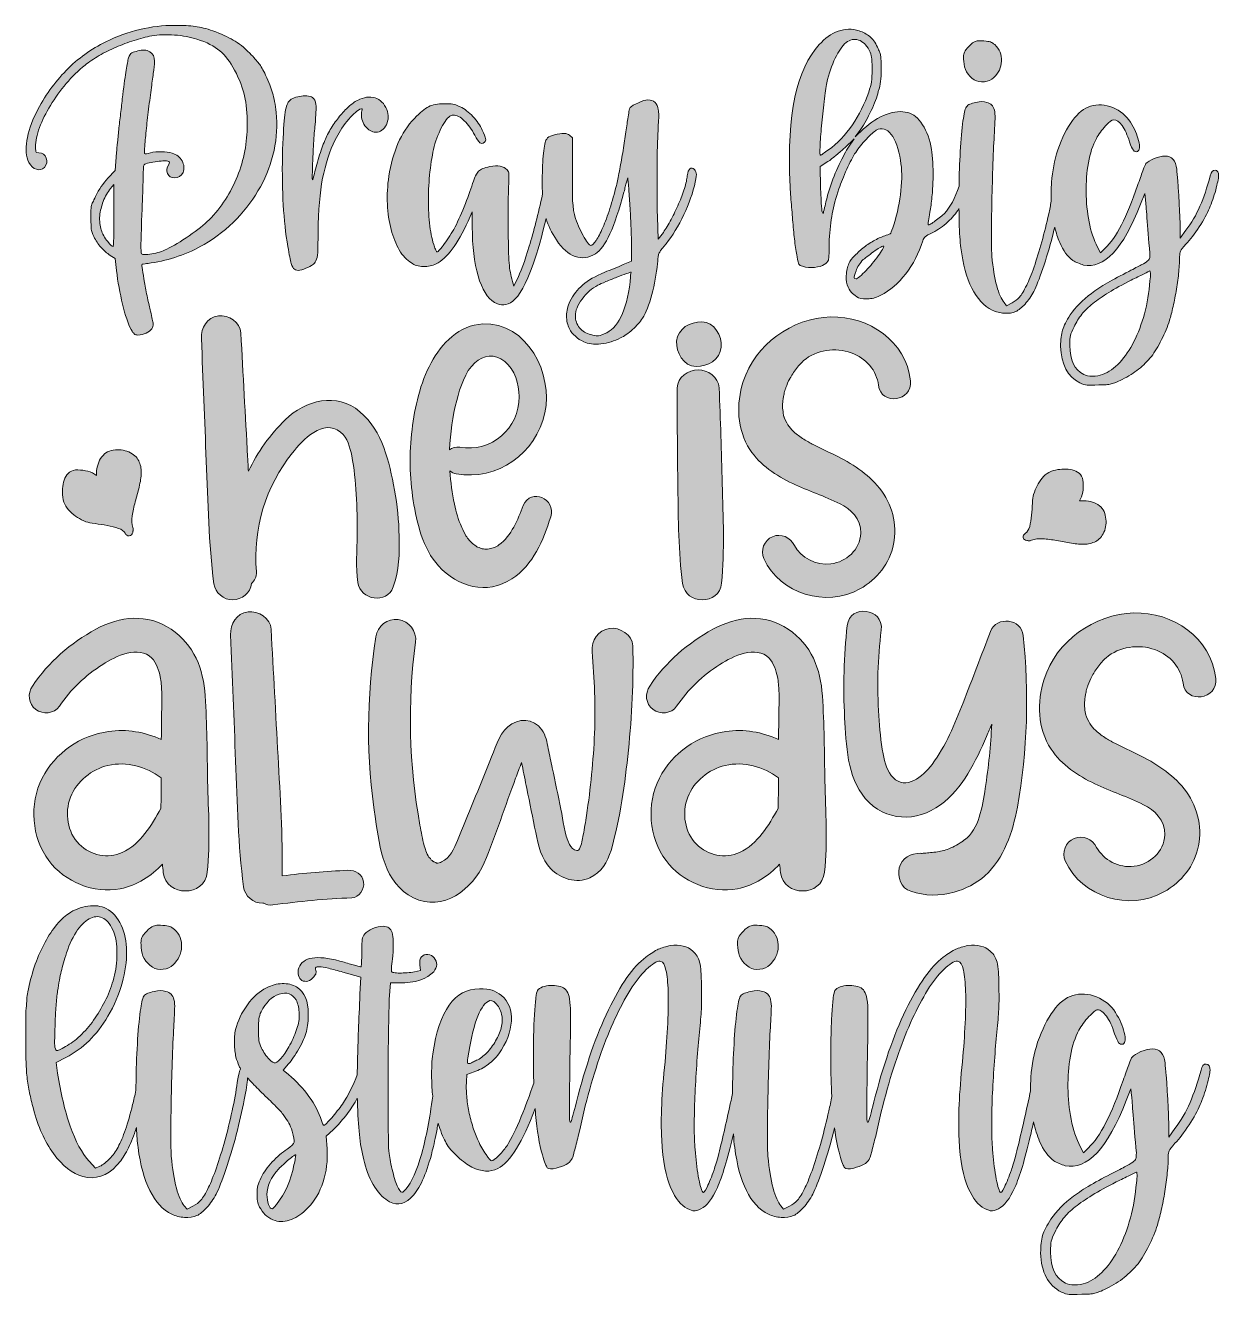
# Model space of a CAD drawing. Header units: inches. Extents: x 107 to 972, y -1000 to -80.
import ezdxf

# ---------------------------------------------------------------- set-up
doc = ezdxf.new("R2010")
doc.units = ezdxf.units.IN
doc.header["$MEASUREMENT"] = 0
doc.layers.add('Layer 1', color=7, linetype='Continuous')

# ---------------------------------------------------------------- blocks, each defined once
blk = doc.blocks.new('block 2')
at = {"layer": 'Layer 1', "true_color": 0x050505}
h = blk.add_hatch(color=18, dxfattribs=at)
h.dxf.hatch_style = 2
edge = h.paths.add_edge_path()
edge.add_spline(control_points=[(115.49, -184.37), (117.71, -185.08), (119.63, -184.62), (121.26, -183), (123.08, -180.98), (123.53, -178.7), (122.62, -176.17), (121.71, -173.64), (119.94, -172.37), (117.31, -172.37), (116.09, -172.37), (115.38, -172.22), (115.18, -171.92), (114.98, -171.61), (114.88, -170.35), (114.88, -168.12), (114.88, -164.07), (115.84, -159.42), (117.76, -154.15), (119.69, -148.89), (122.32, -143.52), (125.66, -138.05), (129, -132.58), (132.8, -127.32), (137.05, -122.26), (141.3, -117.2), (145.86, -112.74), (150.72, -108.89), (153.76, -106.46), (157.2, -104.14), (161.04, -101.91), (164.89, -99.68), (168.94, -97.65), (173.19, -95.83), (177.45, -94.01), (181.8, -92.39), (186.25, -90.97), (190.7, -89.56), (194.96, -88.44), (199.01, -87.63), (203.87, -86.83), (209.38, -86.62), (215.56, -87.02), (221.74, -87.43), (227.15, -88.44), (231.81, -90.06), (238.9, -92.29), (244.42, -95.07), (248.37, -98.41), (252.31, -101.75), (255.9, -106.46), (259.15, -112.54), (262.59, -119.22), (264.97, -125.45), (266.29, -131.22), (267.6, -136.99), (268.26, -143.93), (268.26, -152.02), (268.26, -164.98), (265.88, -177.43), (261.12, -189.38), (256.36, -201.33), (249.53, -211.85), (240.62, -220.97), (237.17, -224.41), (232.37, -228.26), (226.19, -232.51), (220.02, -236.76), (214.6, -240), (209.94, -242.23), (206.7, -243.85), (203.06, -245.01), (199.01, -245.72), (194.96, -246.43), (192.53, -246.38), (191.72, -245.57), (191.31, -245.16), (191.16, -242.64), (191.27, -237.97), (191.36, -233.32), (191.62, -225.12), (192.02, -213.37), (192.43, -204.67), (192.68, -197.23), (192.78, -191.05), (192.88, -184.88), (193.03, -181.69), (193.24, -181.48), (193.44, -180.88), (194.35, -180.37), (195.97, -179.96), (197.59, -179.56), (199.41, -179.2), (201.44, -178.9), (203.46, -178.6), (205.39, -178.4), (207.21, -178.29), (209.03, -178.19), (210.45, -178.35), (211.46, -178.75), (212.07, -178.95), (212.07, -179.66), (211.46, -180.88), (209.84, -183.11), (209.54, -185.28), (210.55, -187.41), (211.56, -189.53), (213.18, -190.59), (215.41, -190.59), (218.45, -190.59), (220.57, -189.28), (221.79, -186.65), (222.8, -183.81), (222.55, -181.03), (221.03, -178.29), (219.51, -175.56), (217.13, -173.69), (213.89, -172.67), (211.66, -172.07), (209.08, -171.72), (206.15, -171.61), (203.21, -171.51), (200.53, -171.76), (198.1, -172.37), (195.67, -173.18), (194.25, -173.39), (193.85, -172.98), (193.64, -172.78), (193.7, -170.9), (194, -167.36), (194.3, -163.82), (194.71, -159.57), (195.21, -154.6), (195.72, -149.64), (196.32, -144.33), (197.04, -138.66), (197.74, -132.99), (198.4, -127.93), (199.01, -123.47), (199.62, -119.42), (200.12, -115.73), (200.53, -112.39), (200.93, -109.04), (201.14, -106.87), (201.14, -105.86), (201.14, -102.82), (199.97, -100.59), (197.64, -99.17), (195.31, -97.76), (192.43, -97.56), (188.99, -98.57), (187.16, -98.97), (185.75, -99.43), (184.73, -99.93), (183.72, -100.44), (182.91, -101.66), (182.3, -103.58), (181.7, -105.5), (181.09, -108.49), (180.48, -112.54), (179.88, -116.59), (179.06, -122.56), (178.05, -130.46), (177.64, -134.31), (177.19, -138.31), (176.69, -142.45), (176.18, -146.61), (175.72, -150.56), (175.32, -154.3), (174.91, -158.05), (174.56, -161.49), (174.26, -164.63), (173.95, -167.77), (173.7, -170.25), (173.5, -172.07), (173.5, -172.07), (172.59, -185.13), (172.59, -185.13), (172.59, -185.13), (167.12, -190.9), (167.12, -190.9), (163.88, -194.54), (160.94, -198.9), (158.31, -203.96), (157.5, -205.78), (156.84, -207.2), (156.34, -208.21), (155.83, -209.23), (155.47, -210.24), (155.27, -211.25), (155.07, -212.26), (154.97, -213.43), (154.97, -214.74), (154.97, -216.06), (154.97, -217.73), (154.97, -219.75), (154.97, -223.6), (155.07, -226.23), (155.27, -227.65), (155.47, -229.07), (156.08, -230.89), (157.1, -233.12), (158.51, -235.95), (160.23, -238.54), (162.26, -240.86), (164.28, -243.19), (166.51, -245.16), (168.94, -246.78), (168.94, -246.78), (172.59, -248.91), (172.59, -248.91), (172.59, -248.91), (173.5, -257.72), (173.5, -257.72), (174.51, -266.02), (175.97, -274.17), (177.9, -282.17), (179.82, -290.16), (181.9, -296.29), (184.13, -300.54), (185.14, -302.16), (185.9, -303.22), (186.41, -303.73), (186.91, -304.24), (187.77, -304.49), (188.99, -304.49), (191.21, -304.49), (193.24, -304.04), (195.06, -303.12), (196.88, -302.21), (198.2, -301.15), (199.01, -299.94), (199.41, -299.33), (199.72, -298.77), (199.92, -298.27), (200.12, -297.76), (200.17, -297.1), (200.07, -296.29), (199.97, -295.48), (199.77, -294.36), (199.47, -292.95), (199.16, -291.53), (198.71, -289.61), (198.1, -287.18), (197.49, -284.55), (196.78, -281.31), (195.97, -277.46), (195.16, -273.62), (194.45, -269.92), (193.85, -266.37), (193.24, -262.83), (192.73, -259.8), (192.33, -257.26), (191.92, -254.73), (191.82, -253.37), (192.02, -253.16), (192.22, -253.16), (192.98, -253.06), (194.3, -252.86), (195.62, -252.66), (197.08, -252.45), (198.71, -252.25), (205.18, -251.24), (211.71, -249.62), (218.3, -247.39), (224.87, -245.16), (231.1, -242.33), (236.97, -238.89), (245.88, -233.62), (253.78, -227.4), (260.66, -220.21), (267.55, -213.02), (273.27, -205.28), (277.83, -196.97), (282.38, -188.67), (285.67, -179.92), (287.7, -170.7), (289.72, -161.49), (290.23, -152.33), (289.22, -143.21), (288.61, -137.34), (287.75, -132.58), (286.63, -128.94), (285.52, -125.29), (283.85, -121.04), (281.62, -116.18), (279.8, -112.34), (278.18, -109.5), (276.76, -107.68), (275.34, -105.86), (273.12, -103.33), (270.08, -100.08), (266.03, -96.04), (262.03, -92.9), (258.09, -90.67), (254.14, -88.44), (249.22, -86.22), (243.35, -83.99), (238.69, -82.37), (234.44, -81.31), (230.6, -80.8), (226.75, -80.29), (221.79, -80.04), (215.71, -80.04), (198.5, -80.04), (181.9, -83.99), (165.9, -91.88), (155.17, -97.15), (145.55, -104.09), (137.05, -112.69), (128.55, -121.3), (121.36, -131.47), (115.49, -143.21), (111.84, -150.5), (109.51, -157.29), (108.5, -163.56), (107.49, -169.84), (107.99, -175.1), (110.02, -179.36), (111.43, -181.99), (113.26, -183.66), (115.49, -184.37)], knot_values=[0, 0, 0, 0, 1, 1, 1, 2, 2, 2, 3, 3, 3, 4, 4, 4, 5, 5, 5, 6, 6, 6, 7, 7, 7, 8, 8, 8, 9, 9, 9, 10, 10, 10, 11, 11, 11, 12, 12, 12, 13, 13, 13, 14, 14, 14, 15, 15, 15, 16, 16, 16, 17, 17, 17, 18, 18, 18, 19, 19, 19, 20, 20, 20, 21, 21, 21, 22, 22, 22, 23, 23, 23, 24, 24, 24, 25, 25, 25, 26, 26, 26, 27, 27, 27, 28, 28, 28, 29, 29, 29, 30, 30, 30, 31, 31, 31, 32, 32, 32, 33, 33, 33, 34, 34, 34, 35, 35, 35, 36, 36, 36, 37, 37, 37, 38, 38, 38, 39, 39, 39, 40, 40, 40, 41, 41, 41, 42, 42, 42, 43, 43, 43, 44, 44, 44, 45, 45, 45, 46, 46, 46, 47, 47, 47, 48, 48, 48, 49, 49, 49, 50, 50, 50, 51, 51, 51, 52, 52, 52, 53, 53, 53, 54, 54, 54, 55, 55, 55, 56, 56, 56, 57, 57, 57, 58, 58, 58, 59, 59, 59, 60, 60, 60, 61, 61, 61, 62, 62, 62, 63, 63, 63, 64, 64, 64, 65, 65, 65, 66, 66, 66, 67, 67, 67, 68, 68, 68, 69, 69, 69, 70, 70, 70, 71, 71, 71, 72, 72, 72, 73, 73, 73, 74, 74, 74, 75, 75, 75, 76, 76, 76, 77, 77, 77, 78, 78, 78, 79, 79, 79, 80, 80, 80, 81, 81, 81, 82, 82, 82, 83, 83, 83, 84, 84, 84, 85, 85, 85, 86, 86, 86, 87, 87, 87, 88, 88, 88, 89, 89, 89, 90, 90, 90, 91, 91, 91, 92, 92, 92, 93, 93, 93, 94, 94, 94, 95, 95, 95, 96, 96, 96, 97, 97, 97, 98, 98, 98, 99, 99, 99, 100, 100, 100, 101, 101, 101, 102, 102, 102, 103, 103, 103, 104, 104, 104, 105, 105, 105, 106, 106, 106, 107, 107, 107, 107], degree=3, periodic=1)
edge = h.paths.add_edge_path()
edge.add_spline(control_points=[(171.67, -217.93), (171.67, -224.21), (171.62, -229.52), (171.52, -233.87), (171.42, -238.23), (171.27, -240.4), (171.07, -240.4), (170.46, -240.4), (169.14, -239.19), (167.12, -236.76), (164.89, -233.93), (163.32, -231.09), (162.41, -228.26), (161.5, -225.42), (161.14, -221.98), (161.35, -217.93), (161.75, -214.49), (162.61, -211.05), (163.93, -207.6), (165.24, -204.16), (167.01, -201.03), (169.25, -198.19), (169.25, -198.19), (171.67, -195.45), (171.67, -195.45), (171.67, -195.45), (171.67, -217.93), (171.67, -217.93)], knot_values=[0, 0, 0, 0, 1, 1, 1, 2, 2, 2, 3, 3, 3, 4, 4, 4, 5, 5, 5, 6, 6, 6, 7, 7, 7, 8, 8, 8, 9, 9, 9, 9], degree=3, periodic=1)
h = blk.add_hatch(color=18, dxfattribs=at)
h.dxf.hatch_style = 2
edge = h.paths.add_edge_path()
edge.add_spline(control_points=[(969.69, -184.98), (967.97, -184.88), (966.81, -186.24), (966.2, -189.08), (963.97, -197.38), (961.49, -204.72), (958.76, -211.1), (956.03, -217.47), (952.63, -223.3), (948.58, -228.56), (948.58, -228.56), (944.33, -234.33), (944.33, -234.33), (944.33, -234.33), (944.33, -224.31), (944.33, -224.31), (944.33, -221.88), (944.23, -218.84), (944.03, -215.2), (943.82, -211.55), (943.62, -207.81), (943.42, -203.96), (943.21, -200.11), (942.96, -196.42), (942.65, -192.87), (942.35, -189.33), (942.09, -186.45), (941.89, -184.22), (941.28, -177.94), (938.44, -174.8), (933.36, -174.8), (931.12, -174.8), (928.53, -175.41), (925.59, -176.62), (922.64, -177.84), (920.66, -179.05), (919.65, -180.27), (919.24, -180.68), (918.47, -182.39), (917.36, -185.43), (916.24, -188.47), (914.97, -192.01), (913.55, -196.06), (905.82, -218.94), (898, -234.13), (890.08, -241.62), (890.08, -241.62), (886.72, -244.96), (886.72, -244.96), (886.72, -244.96), (884.6, -240.71), (884.6, -240.71), (881.76, -235.45), (879.69, -229.32), (878.37, -222.33), (877.05, -215.35), (876.35, -208.21), (876.25, -200.92), (876.14, -193.63), (876.7, -186.55), (877.92, -179.66), (879.13, -172.78), (881.05, -166.9), (883.69, -162.04), (885.31, -159.01), (887.54, -155.97), (890.38, -152.93), (893.23, -149.9), (895.16, -148.38), (896.17, -148.38), (898.21, -148.38), (900.24, -149.8), (902.27, -152.63), (904.3, -155.47), (906.13, -159.42), (907.76, -164.47), (908.77, -167.51), (909.69, -169.54), (910.5, -170.55), (911.31, -171.56), (912.33, -171.87), (913.55, -171.46), (915.17, -170.65), (915.43, -168.02), (914.31, -163.56), (913.19, -159.11), (911.21, -154.66), (908.37, -150.2), (905.32, -145.34), (901.05, -141.8), (895.56, -139.57), (890.07, -137.34), (884.7, -137.04), (879.44, -138.66), (874.78, -140.08), (870.42, -143.52), (866.38, -148.98), (862.32, -154.45), (858.78, -161.54), (855.75, -170.25), (853.32, -177.74), (851.8, -185.58), (851.19, -193.78), (850.84, -198.5), (850.79, -203.09), (850.98, -207.57), (850.43, -210.52), (849.82, -213.56), (849.12, -216.71), (847.6, -223.6), (845.93, -230.33), (844.11, -236.91), (842.29, -243.49), (840.41, -249.57), (838.49, -255.14), (836.56, -260.71), (834.79, -265.11), (833.17, -268.35), (831.15, -272.4), (829.42, -275.29), (828.01, -277), (826.59, -278.73), (824.77, -280.09), (822.54, -281.1), (822.54, -281.1), (818.6, -283.23), (818.6, -283.23), (818.6, -283.23), (816.77, -280.8), (816.77, -280.8), (814.75, -278.57), (812.98, -274.57), (811.46, -268.8), (809.94, -263.03), (808.77, -255.89), (807.96, -247.39), (807.76, -244.76), (807.66, -239.7), (807.66, -232.2), (807.66, -224.72), (807.76, -216.46), (807.96, -207.45), (808.16, -198.44), (808.42, -189.38), (808.72, -180.27), (809.03, -171.16), (809.38, -163.67), (809.79, -157.79), (809.99, -153.74), (810.14, -150.4), (810.24, -147.77), (810.34, -145.14), (810.19, -143.01), (809.79, -141.39), (809.38, -139.77), (808.72, -138.56), (807.81, -137.75), (806.9, -136.94), (805.73, -136.33), (804.32, -135.92), (802.09, -135.12), (799.46, -135.12), (796.42, -135.92), (794.6, -136.33), (793.13, -136.74), (792.02, -137.14), (790.9, -137.55), (790.04, -138.2), (789.44, -139.11), (788.83, -140.02), (788.37, -141.29), (788.07, -142.91), (787.77, -144.53), (787.41, -146.66), (787.01, -149.29), (786.2, -155.36), (785.54, -162.76), (785.03, -171.46), (784.55, -179.8), (784.26, -188.18), (784.15, -196.61), (781.18, -205.29), (777.68, -211.91), (773.64, -216.41), (773.04, -217.02), (772.07, -217.83), (770.76, -218.84), (769.44, -219.86), (768.18, -220.81), (766.96, -221.73), (765.75, -222.64), (764.63, -223.4), (763.62, -224), (762.6, -224.61), (762, -224.81), (761.8, -224.61), (761.59, -224.41), (761.65, -223.45), (761.95, -221.73), (762.25, -220.01), (762.6, -217.93), (763.01, -215.5), (763.62, -212.26), (764.12, -208.57), (764.53, -204.41), (764.94, -200.27), (765.19, -196.06), (765.29, -191.81), (765.39, -187.56), (765.34, -183.46), (765.14, -179.51), (764.94, -175.56), (764.63, -172.37), (764.23, -169.94), (763.01, -162.86), (760.84, -156.88), (757.7, -152.02), (754.56, -147.16), (750.96, -144.23), (746.92, -143.21), (742.25, -142), (737.09, -142.45), (731.43, -144.58), (725.75, -146.71), (720.29, -150.2), (715.02, -155.06), (715.02, -155.06), (708.95, -160.83), (708.95, -160.83), (708.95, -160.83), (712.9, -155.36), (712.9, -155.36), (715.53, -151.52), (718.06, -147.01), (720.49, -141.85), (722.92, -136.68), (724.64, -132.08), (725.65, -128.03), (726.46, -125.4), (727.02, -122.97), (727.33, -120.74), (727.63, -118.51), (727.78, -115.38), (727.78, -111.32), (727.78, -108.89), (727.73, -106.97), (727.63, -105.55), (727.53, -104.14), (727.43, -102.92), (727.33, -101.91), (727.22, -100.9), (726.97, -99.98), (726.57, -99.17), (726.16, -98.37), (725.65, -97.25), (725.05, -95.83), (723.42, -92.39), (721.56, -89.81), (719.43, -88.09), (717.3, -86.37), (714.72, -85), (711.68, -83.99), (706.62, -82.37), (701.56, -82.47), (696.5, -84.29), (691.43, -86.11), (686.88, -89.35), (682.83, -94.01), (666.43, -111.63), (659.34, -144.84), (661.57, -193.63), (661.77, -198.29), (662.08, -203.1), (662.48, -208.06), (662.89, -213.02), (663.29, -217.93), (663.7, -222.79), (664.1, -227.65), (664.56, -232.2), (665.06, -236.46), (665.57, -240.71), (666.13, -244.46), (666.73, -247.69), (667.34, -250.73), (667.8, -252.55), (668.1, -253.16), (668.4, -253.77), (669.26, -254.28), (670.68, -254.68), (673.51, -255.49), (676.45, -255.74), (679.49, -255.44), (682.53, -255.14), (684.85, -254.48), (686.47, -253.47), (688.09, -252.45), (689.1, -251.34), (689.51, -250.12), (689.71, -249.72), (689.86, -248.05), (689.97, -245.11), (690.07, -242.18), (690.12, -238.99), (690.12, -235.55), (690.52, -228.46), (691.23, -222.13), (692.24, -216.56), (693.26, -211), (694.87, -204.97), (697.1, -198.49), (698.52, -194.24), (700.4, -189.53), (702.73, -184.37), (705.05, -179.2), (707.23, -175.1), (709.25, -172.07), (711.27, -169.03), (713.86, -165.84), (717, -162.5), (720.14, -159.16), (722.51, -156.99), (724.14, -155.97), (728.18, -153.95), (731.78, -154.96), (734.92, -159.01), (738.06, -163.06), (740.33, -169.33), (741.75, -177.84), (742.76, -184.32), (742.86, -191.61), (742.06, -199.71), (741.24, -207.81), (739.52, -216.11), (736.89, -224.61), (735.88, -227.85), (735.12, -229.83), (734.62, -230.53), (734.11, -231.25), (733.04, -231.8), (731.43, -232.2), (728.79, -233.02), (726.06, -234.18), (723.22, -235.7), (720.39, -237.22), (717.76, -238.94), (715.33, -240.86), (712.9, -242.79), (710.67, -244.76), (708.65, -246.78), (706.62, -248.81), (705.2, -250.73), (704.39, -252.55), (703.18, -254.98), (702.52, -257.97), (702.42, -261.51), (702.32, -265.06), (702.77, -267.84), (703.79, -269.87), (704.8, -271.89), (705.86, -273.41), (706.98, -274.42), (708.09, -275.44), (709.56, -276.45), (711.38, -277.46), (713.4, -278.27), (715.94, -278.52), (718.97, -278.22), (722.01, -277.92), (724.84, -277.06), (727.48, -275.64), (734.16, -272.2), (740.18, -267.03), (745.55, -260.15), (750.91, -253.27), (755.01, -245.26), (757.85, -236.15), (758.25, -234.94), (758.86, -233.98), (759.67, -233.27), (760.48, -232.56), (762.3, -231.5), (765.14, -230.08), (768.98, -228.26), (772.63, -225.73), (776.07, -222.48), (779.29, -219.46), (781.95, -216.25), (784.11, -212.87), (784.14, -216.24), (784.19, -219.56), (784.27, -222.79), (784.48, -230.69), (784.88, -236.86), (785.49, -241.32), (788.53, -265.21), (796.12, -280.3), (808.27, -286.57), (810.9, -287.79), (813.78, -288.5), (816.92, -288.7), (820.06, -288.9), (822.85, -288.5), (825.28, -287.48), (827.3, -286.47), (829.53, -284.65), (831.96, -282.02), (834.39, -279.39), (836.52, -276.35), (838.34, -272.9), (840.16, -269.26), (842.33, -263.74), (844.87, -256.35), (847.4, -248.96), (849.73, -241.12), (851.85, -232.81), (852.42, -230.59), (852.97, -228.4), (853.49, -226.24), (854.45, -230.21), (855.63, -233.94), (857.11, -237.37), (859.64, -243.24), (862.83, -247.59), (866.68, -250.43), (867.69, -251.04), (868.91, -251.64), (870.32, -252.25), (871.74, -252.86), (873.06, -253.37), (874.27, -253.77), (889.28, -256.81), (903.08, -242.13), (915.68, -209.73), (915.68, -209.73), (918.73, -201.83), (918.73, -201.83), (918.73, -201.83), (919.3, -206.39), (919.3, -206.39), (919.49, -208.41), (919.83, -212.82), (920.31, -219.6), (920.79, -226.39), (921.51, -234.94), (922.46, -245.26), (922.46, -246.48), (922.41, -247.5), (922.31, -248.3), (922.21, -249.11), (921.71, -249.92), (920.8, -250.73), (919.88, -251.54), (918.37, -252.51), (916.24, -253.62), (914.11, -254.73), (911.12, -256.3), (907.28, -258.32), (895.53, -264.2), (886.47, -269.52), (880.1, -274.27), (873.72, -279.03), (868.6, -284.25), (864.76, -289.91), (861.92, -294.16), (860.05, -297.81), (859.14, -300.85), (858.23, -303.88), (857.77, -307.83), (857.77, -312.69), (858.18, -325.85), (862.85, -334.66), (871.79, -339.12), (873.82, -340.13), (875.55, -340.68), (876.97, -340.79), (878.4, -340.89), (881.24, -340.83), (885.51, -340.63), (887.74, -340.63), (889.52, -340.58), (890.84, -340.48), (892.16, -340.38), (893.38, -340.18), (894.5, -339.87), (895.61, -339.57), (896.73, -339.22), (897.85, -338.81), (898.97, -338.4), (900.44, -337.7), (902.27, -336.69), (906.94, -334.46), (910.96, -331.98), (914.31, -329.24), (917.66, -326.51), (920.76, -323.42), (923.61, -319.98), (926.05, -316.74), (928.48, -312.69), (930.92, -307.83), (933.36, -302.97), (935.29, -298.31), (936.72, -293.86), (937.52, -291.23), (938.39, -287.89), (939.3, -283.84), (940.22, -279.79), (941.03, -275.59), (941.74, -271.23), (942.46, -266.88), (943.01, -262.63), (943.42, -258.48), (943.82, -254.33), (944.03, -250.73), (944.03, -247.69), (944.03, -245.87), (944.23, -244.51), (944.64, -243.59), (945.04, -242.68), (946.35, -241.01), (948.58, -238.58), (951.62, -235.35), (954.81, -231.19), (958.15, -226.13), (961.49, -221.07), (963.97, -216.51), (965.59, -212.46), (966.4, -210.64), (967.21, -208.57), (968.02, -206.24), (968.83, -203.91), (969.54, -201.63), (970.15, -199.4), (970.76, -197.18), (971.26, -195.15), (971.67, -193.33), (972.07, -191.51), (972.28, -190.19), (972.28, -189.38), (972.28, -186.55), (971.41, -185.08), (969.69, -184.98)], knot_values=[0, 0, 0, 0, 1, 1, 1, 2, 2, 2, 3, 3, 3, 4, 4, 4, 5, 5, 5, 6, 6, 6, 7, 7, 7, 8, 8, 8, 9, 9, 9, 10, 10, 10, 11, 11, 11, 12, 12, 12, 13, 13, 13, 14, 14, 14, 15, 15, 15, 16, 16, 16, 17, 17, 17, 18, 18, 18, 19, 19, 19, 20, 20, 20, 21, 21, 21, 22, 22, 22, 23, 23, 23, 24, 24, 24, 25, 25, 25, 26, 26, 26, 27, 27, 27, 28, 28, 28, 29, 29, 29, 30, 30, 30, 31, 31, 31, 32, 32, 32, 33, 33, 33, 34, 34, 34, 35, 35, 35, 36, 36, 36, 37, 37, 37, 38, 38, 38, 39, 39, 39, 40, 40, 40, 41, 41, 41, 42, 42, 42, 43, 43, 43, 44, 44, 44, 45, 45, 45, 46, 46, 46, 47, 47, 47, 48, 48, 48, 49, 49, 49, 50, 50, 50, 51, 51, 51, 52, 52, 52, 53, 53, 53, 54, 54, 54, 55, 55, 55, 56, 56, 56, 57, 57, 57, 58, 58, 58, 59, 59, 59, 60, 60, 60, 61, 61, 61, 62, 62, 62, 63, 63, 63, 64, 64, 64, 65, 65, 65, 66, 66, 66, 67, 67, 67, 68, 68, 68, 69, 69, 69, 70, 70, 70, 71, 71, 71, 72, 72, 72, 73, 73, 73, 74, 74, 74, 75, 75, 75, 76, 76, 76, 77, 77, 77, 78, 78, 78, 79, 79, 79, 80, 80, 80, 81, 81, 81, 82, 82, 82, 83, 83, 83, 84, 84, 84, 85, 85, 85, 86, 86, 86, 87, 87, 87, 88, 88, 88, 89, 89, 89, 90, 90, 90, 91, 91, 91, 92, 92, 92, 93, 93, 93, 94, 94, 94, 95, 95, 95, 96, 96, 96, 97, 97, 97, 98, 98, 98, 99, 99, 99, 100, 100, 100, 101, 101, 101, 102, 102, 102, 103, 103, 103, 104, 104, 104, 105, 105, 105, 106, 106, 106, 107, 107, 107, 108, 108, 108, 109, 109, 109, 110, 110, 110, 111, 111, 111, 112, 112, 112, 113, 113, 113, 114, 114, 114, 115, 115, 115, 116, 116, 116, 117, 117, 117, 118, 118, 118, 119, 119, 119, 120, 120, 120, 121, 121, 121, 122, 122, 122, 123, 123, 123, 124, 124, 124, 125, 125, 125, 126, 126, 126, 127, 127, 127, 128, 128, 128, 129, 129, 129, 130, 130, 130, 131, 131, 131, 132, 132, 132, 133, 133, 133, 134, 134, 134, 135, 135, 135, 136, 136, 136, 137, 137, 137, 138, 138, 138, 139, 139, 139, 140, 140, 140, 141, 141, 141, 142, 142, 142, 143, 143, 143, 144, 144, 144, 145, 145, 145, 146, 146, 146, 147, 147, 147, 148, 148, 148, 149, 149, 149, 150, 150, 150, 151, 151, 151, 152, 152, 152, 153, 153, 153, 154, 154, 154, 155, 155, 155, 156, 156, 156, 157, 157, 157, 158, 158, 158, 159, 159, 159, 160, 160, 160, 161, 161, 161, 162, 162, 162, 163, 163, 163, 164, 164, 164, 165, 165, 165, 166, 166, 166, 167, 167, 167, 168, 168, 168, 169, 169, 169, 170, 170, 170, 171, 171, 171, 172, 172, 172, 173, 173, 173, 174, 174, 174, 175, 175, 175, 176, 176, 176, 177, 177, 177, 178, 178, 178, 179, 179, 179, 180, 180, 180, 180], degree=3, periodic=1)
edge = h.paths.add_edge_path()
edge.add_spline(control_points=[(683.44, -167.82), (683.64, -163.56), (683.99, -158.55), (684.5, -152.78), (685, -147.01), (685.61, -141.19), (686.32, -135.32), (687.03, -129.45), (687.69, -124.89), (688.3, -121.65), (689.91, -114.97), (691.94, -109.04), (694.37, -103.88), (696.8, -98.72), (699.43, -94.92), (702.27, -92.49), (705.1, -90.27), (708.09, -89.66), (711.23, -90.67), (714.37, -91.68), (716.95, -94.11), (718.97, -97.96), (719.98, -99.98), (720.59, -101.71), (720.79, -103.12), (720.99, -104.54), (721.1, -107.37), (721.1, -111.63), (721.1, -115.68), (720.95, -118.76), (720.64, -120.89), (720.34, -123.02), (719.68, -125.5), (718.67, -128.33), (715.83, -136.84), (711.88, -144.78), (706.82, -152.17), (701.76, -159.57), (695.99, -165.59), (689.51, -170.25), (687.89, -171.26), (686.57, -172.17), (685.56, -172.98), (684.55, -173.79), (683.94, -174.19), (683.74, -174.19), (683.33, -174.19), (683.23, -172.07), (683.44, -167.82)], knot_values=[0, 0, 0, 0, 1, 1, 1, 2, 2, 2, 3, 3, 3, 4, 4, 4, 5, 5, 5, 6, 6, 6, 7, 7, 7, 8, 8, 8, 9, 9, 9, 10, 10, 10, 11, 11, 11, 12, 12, 12, 13, 13, 13, 14, 14, 14, 15, 15, 15, 16, 16, 16, 16], degree=3, periodic=1)
edge = h.paths.add_edge_path()
edge.add_spline(control_points=[(703.54, -169.03), (701.34, -172.67), (698.94, -177.33), (696.34, -183), (693.74, -188.67), (691.54, -194.44), (689.74, -200.31), (689.14, -202.14), (688.59, -204.16), (688.09, -206.39), (687.58, -208.62), (687.14, -210.54), (686.74, -212.16), (686.14, -214.59), (685.79, -215.95), (685.69, -216.26), (685.59, -216.56), (685.34, -216.21), (684.94, -215.2), (684.74, -214.39), (684.53, -212.26), (684.33, -208.82), (684.14, -205.38), (683.94, -201.63), (683.74, -197.58), (683.74, -197.58), (683.44, -182.39), (683.44, -182.39), (683.44, -182.39), (689.14, -178.75), (689.14, -178.75), (690.74, -177.74), (692.73, -176.22), (695.14, -174.19), (697.54, -172.17), (699.63, -170.35), (701.44, -168.73), (701.44, -168.73), (708.04, -162.35), (708.04, -162.35), (708.04, -162.35), (703.54, -169.03), (703.54, -169.03)], knot_values=[0, 0, 0, 0, 1, 1, 1, 2, 2, 2, 3, 3, 3, 4, 4, 4, 5, 5, 5, 6, 6, 6, 7, 7, 7, 8, 8, 8, 9, 9, 9, 10, 10, 10, 11, 11, 11, 12, 12, 12, 13, 13, 13, 14, 14, 14, 14], degree=3, periodic=1)
edge = h.paths.add_edge_path()
edge.add_spline(control_points=[(728.69, -242.38), (727.88, -243.7), (726.82, -245.26), (725.5, -247.09), (724.19, -248.91), (722.77, -250.78), (721.25, -252.71), (719.73, -254.63), (718.26, -256.3), (716.85, -257.72), (715.22, -259.34), (713.7, -260.75), (712.29, -261.97), (710.87, -263.18), (709.96, -263.79), (709.56, -263.79), (708.54, -263.79), (708.04, -263.54), (708.04, -263.03), (708.04, -262.53), (708.54, -260.86), (709.56, -258.02), (710.36, -255.19), (712.09, -252.45), (714.72, -249.82), (715.73, -249.01), (717.05, -248), (718.67, -246.78), (720.29, -245.57), (721.86, -244.41), (723.38, -243.29), (724.9, -242.18), (726.26, -241.32), (727.48, -240.71), (728.69, -240.1), (729.4, -239.9), (729.6, -240.1), (729.8, -240.31), (729.5, -241.06), (728.69, -242.38)], knot_values=[0, 0, 0, 0, 1, 1, 1, 2, 2, 2, 3, 3, 3, 4, 4, 4, 5, 5, 5, 6, 6, 6, 7, 7, 7, 8, 8, 8, 9, 9, 9, 10, 10, 10, 11, 11, 11, 12, 12, 12, 13, 13, 13, 13], degree=3, periodic=1)
edge = h.paths.add_edge_path()
edge.add_spline(control_points=[(922.46, -265.31), (921.86, -273.62), (920.54, -281.51), (918.52, -289), (916.49, -296.49), (913.96, -303.22), (910.92, -309.2), (907.89, -315.17), (904.44, -320.23), (900.6, -324.38), (896.75, -328.53), (892.6, -331.42), (888.14, -333.04), (885.91, -333.85), (883.48, -334.26), (880.85, -334.26), (878.22, -334.26), (876.09, -333.85), (874.48, -333.04), (867.79, -329.6), (864.45, -322.61), (864.45, -312.08), (864.45, -308.64), (864.61, -306.21), (864.91, -304.8), (865.21, -303.38), (866.07, -301.25), (867.49, -298.42), (869.11, -295.18), (870.98, -292.19), (873.11, -289.46), (875.24, -286.72), (877.92, -284.09), (881.16, -281.56), (884.39, -279.03), (888.24, -276.4), (892.7, -273.66), (897.15, -270.93), (902.52, -267.94), (908.8, -264.7), (912.24, -263.08), (915.27, -261.62), (917.91, -260.3), (920.54, -258.98), (922.06, -258.23), (922.46, -258.02), (922.66, -257.82), (922.82, -258.43), (922.92, -259.84), (923.02, -261.26), (922.87, -263.08), (922.46, -265.31)], knot_values=[0, 0, 0, 0, 1, 1, 1, 2, 2, 2, 3, 3, 3, 4, 4, 4, 5, 5, 5, 6, 6, 6, 7, 7, 7, 8, 8, 8, 9, 9, 9, 10, 10, 10, 11, 11, 11, 12, 12, 12, 13, 13, 13, 14, 14, 14, 15, 15, 15, 16, 16, 16, 17, 17, 17, 17], degree=3, periodic=1)
h = blk.add_hatch(color=18, dxfattribs=at)
h.dxf.hatch_style = 2
edge = h.paths.add_edge_path()
edge.add_spline(control_points=[(795.21, -119.52), (797.23, -120.74), (799.66, -121.19), (802.5, -120.89), (805.33, -120.59), (807.56, -119.63), (809.18, -118), (812.82, -114.56), (814.75, -110.52), (814.95, -105.86), (815.15, -101.2), (813.53, -97.25), (810.09, -94.01), (808.88, -93), (807.81, -92.34), (806.9, -92.04), (805.99, -91.73), (804.42, -91.48), (802.19, -91.28), (799.96, -91.08), (798.35, -91.08), (797.33, -91.28), (796.32, -91.48), (795.21, -91.99), (793.99, -92.8), (792.17, -94.21), (790.55, -95.83), (789.13, -97.65), (788.32, -98.87), (787.81, -99.98), (787.61, -101), (787.41, -102.01), (787.41, -103.73), (787.61, -106.16), (787.81, -111.83), (790.35, -116.29), (795.21, -119.52)], knot_values=[0, 0, 0, 0, 1, 1, 1, 2, 2, 2, 3, 3, 3, 4, 4, 4, 5, 5, 5, 6, 6, 6, 7, 7, 7, 8, 8, 8, 9, 9, 9, 10, 10, 10, 11, 11, 11, 12, 12, 12, 12], degree=3, periodic=1)
h = blk.add_hatch(color=18, dxfattribs=at)
h.dxf.hatch_style = 2
edge = h.paths.add_edge_path()
edge.add_spline(control_points=[(297.72, -240.4), (298.73, -246.28), (299.54, -250.33), (300.15, -252.55), (300.75, -254.78), (301.56, -256.2), (302.58, -256.81), (304.4, -258.23), (307.74, -257.72), (312.6, -255.29), (314.22, -254.48), (315.48, -253.72), (316.39, -253.01), (317.31, -252.3), (318.01, -251.14), (318.52, -249.52), (319.02, -247.9), (319.33, -245.57), (319.43, -242.53), (319.53, -239.49), (319.59, -235.24), (319.59, -229.77), (319.79, -214.18), (320.9, -201.22), (322.93, -190.9), (324.95, -180.57), (327.99, -171.26), (332.04, -162.96), (334.26, -158.3), (337.1, -153.84), (340.54, -149.59), (343.98, -145.34), (347.12, -142.41), (349.96, -140.78), (350.97, -140.38), (351.52, -140.28), (351.63, -140.48), (351.73, -140.68), (351.58, -141.5), (351.17, -142.91), (350.57, -146.36), (351.37, -149.64), (353.6, -152.78), (355.83, -155.92), (358.46, -157.49), (361.5, -157.49), (363.12, -157.49), (364.58, -156.99), (365.9, -155.97), (367.22, -154.96), (368.28, -153.64), (369.09, -152.02), (369.9, -150.4), (370.35, -148.63), (370.46, -146.71), (370.56, -144.78), (370.2, -142.91), (369.4, -141.09), (367.57, -136.64), (364.74, -133.8), (360.89, -132.58), (357.04, -131.37), (352.79, -131.98), (348.14, -134.41), (346.11, -135.42), (343.98, -136.94), (341.76, -138.96), (339.53, -140.99), (337.35, -143.32), (335.23, -145.95), (333.1, -148.58), (331.07, -151.41), (329.15, -154.45), (327.22, -157.49), (325.66, -160.53), (324.45, -163.56), (323.03, -166.8), (321.61, -170.8), (320.19, -175.56), (318.77, -180.32), (317.56, -184.82), (316.55, -189.08), (315.94, -191.71), (315.58, -192.62), (315.48, -191.81), (315.38, -191), (315.43, -187.05), (315.64, -179.96), (315.84, -175.92), (316.09, -171.16), (316.39, -165.69), (316.7, -160.22), (317.05, -155.67), (317.46, -152.02), (318.07, -144.73), (318.27, -139.87), (318.07, -137.44), (317.86, -135.01), (317.05, -133.3), (315.64, -132.28), (314.62, -131.67), (313.25, -131.32), (311.54, -131.22), (309.81, -131.12), (308.04, -131.22), (306.22, -131.52), (304.4, -131.82), (302.73, -132.33), (301.21, -133.04), (299.69, -133.75), (298.63, -134.61), (298.02, -135.62), (296.81, -137.44), (295.9, -141.24), (295.29, -147.01), (294.68, -152.78), (294.18, -161.95), (293.77, -174.5), (293.57, -187.66), (293.77, -199.55), (294.38, -210.18), (294.98, -220.81), (296.1, -230.89), (297.72, -240.4)], knot_values=[0, 0, 0, 0, 1, 1, 1, 2, 2, 2, 3, 3, 3, 4, 4, 4, 5, 5, 5, 6, 6, 6, 7, 7, 7, 8, 8, 8, 9, 9, 9, 10, 10, 10, 11, 11, 11, 12, 12, 12, 13, 13, 13, 14, 14, 14, 15, 15, 15, 16, 16, 16, 17, 17, 17, 18, 18, 18, 19, 19, 19, 20, 20, 20, 21, 21, 21, 22, 22, 22, 23, 23, 23, 24, 24, 24, 25, 25, 25, 26, 26, 26, 27, 27, 27, 28, 28, 28, 29, 29, 29, 30, 30, 30, 31, 31, 31, 32, 32, 32, 33, 33, 33, 34, 34, 34, 35, 35, 35, 36, 36, 36, 37, 37, 37, 38, 38, 38, 39, 39, 39, 40, 40, 40, 41, 41, 41, 41], degree=3, periodic=1)
h = blk.add_hatch(color=18, dxfattribs=at)
h.dxf.hatch_style = 2
edge = h.paths.add_edge_path()
edge.add_spline(control_points=[(369.85, -209.58), (370.15, -216.16), (371.06, -222.29), (372.58, -227.95), (374.1, -233.62), (376.07, -238.58), (378.5, -242.83), (380.93, -247.09), (383.87, -250.23), (387.31, -252.25), (389.54, -253.87), (392.37, -254.73), (395.81, -254.83), (399.26, -254.94), (402.39, -254.28), (405.23, -252.86), (412.92, -249.01), (420.62, -238.69), (428.31, -221.88), (428.31, -221.88), (431.35, -215.2), (431.35, -215.2), (431.35, -215.2), (431.35, -226.13), (431.35, -226.13), (431.35, -240.1), (432.76, -251.95), (435.6, -261.67), (438.44, -271.39), (442.38, -277.76), (447.45, -280.8), (451.9, -283.64), (456.36, -283.34), (460.81, -279.89), (465.47, -276.45), (470.33, -267.54), (475.39, -253.16), (478.69, -243.8), (481.85, -232.73), (484.89, -220.02), (486.42, -225.27), (488.88, -230.45), (492.4, -235.55), (496.45, -241.82), (500.95, -245.82), (505.92, -247.54), (510.87, -249.27), (515.78, -248.61), (520.64, -245.57), (527.73, -241.12), (534.62, -226.23), (541.3, -200.92), (541.7, -199.51), (542, -198.19), (542.21, -196.97), (542.41, -195.76), (542.71, -194.65), (543.12, -193.63), (543.52, -192.62), (543.83, -191.61), (544.03, -190.59), (544.23, -191.81), (544.49, -194.54), (544.79, -198.79), (545.1, -203.05), (545.4, -207.65), (545.7, -212.61), (546.01, -217.58), (546.26, -222.44), (546.46, -227.19), (546.66, -231.95), (546.76, -235.55), (546.76, -237.97), (546.76, -237.97), (546.76, -251.04), (546.76, -251.04), (546.76, -251.04), (540.69, -253.47), (540.69, -253.47), (539.07, -254.28), (536.94, -255.19), (534.31, -256.2), (531.68, -257.21), (529.35, -258.13), (527.33, -258.93), (520.64, -261.77), (515.33, -264.85), (511.38, -268.2), (507.43, -271.54), (504.34, -275.54), (502.12, -280.19), (500.49, -283.43), (499.69, -286.88), (499.69, -290.52), (499.69, -294.16), (500.39, -297.3), (501.81, -299.94), (502.82, -301.96), (504.24, -303.78), (506.07, -305.4), (507.89, -307.02), (509.91, -308.34), (512.14, -309.35), (515.38, -310.97), (519.53, -311.48), (524.59, -310.87), (529.65, -310.26), (534.41, -308.84), (538.87, -306.62), (541.5, -305.4), (544.38, -303.38), (547.52, -300.54), (550.66, -297.7), (553.04, -294.97), (554.66, -292.34), (557.29, -288.29), (559.57, -282.58), (561.5, -275.18), (563.42, -267.79), (564.78, -260.25), (565.6, -252.55), (565.79, -250.73), (565.95, -249.27), (566.05, -248.15), (566.15, -247.04), (566.36, -246.13), (566.66, -245.42), (566.96, -244.71), (567.37, -244), (567.87, -243.29), (568.38, -242.58), (569.14, -241.62), (570.15, -240.4), (574.81, -234.94), (579.16, -228.21), (583.21, -220.21), (587.26, -212.21), (590.3, -204.26), (592.32, -196.37), (593.33, -192.32), (593.84, -189.58), (593.84, -188.16), (593.84, -186.75), (593.33, -185.54), (592.32, -184.52), (591.11, -183.31), (590.05, -183.11), (589.13, -183.91), (588.22, -184.72), (587.56, -186.45), (587.16, -189.08), (586.96, -191.51), (586.3, -194.54), (585.19, -198.19), (584.07, -201.83), (582.65, -205.58), (580.93, -209.42), (579.21, -213.27), (577.39, -217.02), (575.47, -220.66), (573.54, -224.31), (571.67, -227.45), (569.85, -230.08), (569.85, -230.08), (566.2, -234.94), (566.2, -234.94), (566.2, -234.94), (565.6, -218.84), (565.6, -218.84), (565.39, -214.79), (565.29, -209.73), (565.29, -203.65), (565.29, -197.58), (565.29, -191.31), (565.29, -184.82), (565.29, -178.35), (565.39, -172.17), (565.6, -166.3), (565.79, -160.43), (566, -155.67), (566.2, -152.02), (566.4, -149.8), (566.51, -147.67), (566.51, -145.64), (566.51, -143.62), (566.4, -142.1), (566.2, -141.09), (565.6, -136.43), (563.06, -134.1), (558.61, -134.1), (556.99, -134.1), (554.71, -134.76), (551.78, -136.08), (548.84, -137.4), (546.86, -138.56), (545.85, -139.57), (545.44, -139.98), (545.14, -140.94), (544.94, -142.45), (544.74, -143.97), (544.43, -145.75), (544.03, -147.77), (543.62, -150.81), (543.12, -154.5), (542.51, -158.86), (541.9, -163.21), (541.19, -167.72), (540.39, -172.37), (539.57, -177.03), (538.76, -181.48), (537.96, -185.73), (537.14, -189.99), (536.44, -193.43), (535.83, -196.06), (534.41, -201.94), (532.84, -207.5), (531.12, -212.77), (529.4, -218.03), (527.68, -222.64), (525.96, -226.59), (524.24, -230.53), (522.62, -233.68), (521.1, -236), (519.58, -238.33), (518.31, -239.49), (517.3, -239.49), (516.7, -239.49), (515.88, -238.84), (514.87, -237.52), (513.86, -236.2), (512.8, -234.48), (511.69, -232.36), (510.57, -230.23), (509.46, -227.95), (508.35, -225.52), (507.23, -223.09), (506.37, -220.66), (505.76, -218.23), (505.35, -216.82), (505.05, -215.45), (504.85, -214.13), (504.65, -212.82), (504.44, -211.1), (504.24, -208.97), (504.04, -206.84), (503.94, -204.06), (503.94, -200.62), (503.94, -197.18), (503.94, -192.52), (503.94, -186.65), (503.94, -186.65), (503.94, -161.44), (503.94, -161.44), (503.94, -161.44), (501.81, -159.61), (501.81, -159.61), (500.8, -159.01), (499.94, -158.6), (499.23, -158.4), (498.52, -158.2), (497.05, -158.3), (494.83, -158.7), (489.16, -159.31), (485.82, -160.83), (484.8, -163.26), (484.4, -164.07), (484.05, -165.49), (483.74, -167.51), (483.44, -169.54), (483.14, -171.97), (482.83, -174.8), (482.53, -177.64), (482.33, -180.72), (482.22, -184.06), (482.12, -187.41), (482.07, -190.7), (482.07, -193.94), (482.07, -196.89), (482.15, -199.66), (482.28, -202.28), (479.07, -216.87), (475.86, -229.48), (472.66, -240.1), (469.42, -250.84), (466.38, -259.14), (463.54, -265.01), (463.54, -265.01), (461.42, -268.96), (461.42, -268.96), (461.42, -268.96), (460.51, -265.61), (460.51, -265.61), (459.9, -263.18), (459.39, -261.01), (458.99, -259.08), (458.58, -257.16), (458.28, -254.88), (458.08, -252.25), (457.87, -249.62), (457.72, -246.43), (457.62, -242.68), (457.52, -238.94), (457.47, -234.13), (457.47, -228.26), (457.47, -221.78), (457.47, -215.3), (457.47, -208.82), (457.47, -202.34), (457.57, -197.88), (457.77, -195.45), (457.97, -191.41), (458.03, -188.82), (457.93, -187.71), (457.82, -186.6), (457.37, -185.64), (456.56, -184.82), (454.13, -181.99), (449.98, -181.18), (444.11, -182.39), (440.05, -183.21), (437.32, -184.32), (435.91, -185.73), (434.49, -187.15), (433.07, -190.09), (431.65, -194.54), (430.03, -199.61), (427.96, -205.28), (425.43, -211.55), (422.9, -217.83), (420.42, -223.3), (417.99, -227.95), (416.77, -229.98), (415.51, -232), (414.19, -234.03), (412.87, -236.05), (411.61, -237.88), (410.39, -239.49), (409.18, -241.12), (408.12, -242.38), (407.21, -243.29), (406.29, -244.2), (405.73, -244.46), (405.53, -244.05), (405.33, -243.85), (405.03, -243.24), (404.62, -242.23), (404.21, -241.22), (403.81, -240.1), (403.41, -238.89), (401.99, -234.63), (400.98, -229.42), (400.37, -223.24), (399.76, -217.07), (399.51, -210.59), (399.61, -203.81), (399.71, -197.02), (400.17, -190.29), (400.98, -183.61), (401.79, -176.93), (402.9, -171.06), (404.32, -165.99), (406.14, -160.12), (408.27, -155.16), (410.7, -151.11), (413.13, -147.06), (415.45, -145.04), (417.68, -145.04), (420.11, -145.04), (422.74, -146.4), (425.58, -149.14), (428.41, -151.87), (430.94, -155.36), (433.17, -159.61), (434.59, -162.45), (435.8, -164.28), (436.82, -165.08), (437.83, -165.89), (438.94, -165.79), (440.16, -164.78), (440.96, -164.17), (441.27, -163.26), (441.07, -162.04), (440.87, -160.83), (440.05, -158.81), (438.64, -155.97), (437.02, -152.53), (434.74, -149.24), (431.81, -146.1), (428.87, -142.96), (425.78, -140.58), (422.54, -138.96), (420.31, -137.95), (418.54, -137.34), (417.23, -137.14), (415.91, -136.94), (413.83, -136.84), (411, -136.84), (406.34, -136.84), (402.6, -137.55), (399.76, -138.96), (396.93, -140.38), (393.48, -143.21), (389.44, -147.47), (379.72, -157.79), (373.54, -171.76), (370.91, -189.38), (369.9, -196.27), (369.54, -203), (369.85, -209.58)], knot_values=[0, 0, 0, 0, 1, 1, 1, 2, 2, 2, 3, 3, 3, 4, 4, 4, 5, 5, 5, 6, 6, 6, 7, 7, 7, 8, 8, 8, 9, 9, 9, 10, 10, 10, 11, 11, 11, 12, 12, 12, 13, 13, 13, 14, 14, 14, 15, 15, 15, 16, 16, 16, 17, 17, 17, 18, 18, 18, 19, 19, 19, 20, 20, 20, 21, 21, 21, 22, 22, 22, 23, 23, 23, 24, 24, 24, 25, 25, 25, 26, 26, 26, 27, 27, 27, 28, 28, 28, 29, 29, 29, 30, 30, 30, 31, 31, 31, 32, 32, 32, 33, 33, 33, 34, 34, 34, 35, 35, 35, 36, 36, 36, 37, 37, 37, 38, 38, 38, 39, 39, 39, 40, 40, 40, 41, 41, 41, 42, 42, 42, 43, 43, 43, 44, 44, 44, 45, 45, 45, 46, 46, 46, 47, 47, 47, 48, 48, 48, 49, 49, 49, 50, 50, 50, 51, 51, 51, 52, 52, 52, 53, 53, 53, 54, 54, 54, 55, 55, 55, 56, 56, 56, 57, 57, 57, 58, 58, 58, 59, 59, 59, 60, 60, 60, 61, 61, 61, 62, 62, 62, 63, 63, 63, 64, 64, 64, 65, 65, 65, 66, 66, 66, 67, 67, 67, 68, 68, 68, 69, 69, 69, 70, 70, 70, 71, 71, 71, 72, 72, 72, 73, 73, 73, 74, 74, 74, 75, 75, 75, 76, 76, 76, 77, 77, 77, 78, 78, 78, 79, 79, 79, 80, 80, 80, 81, 81, 81, 82, 82, 82, 83, 83, 83, 84, 84, 84, 85, 85, 85, 86, 86, 86, 87, 87, 87, 88, 88, 88, 89, 89, 89, 90, 90, 90, 91, 91, 91, 92, 92, 92, 93, 93, 93, 94, 94, 94, 95, 95, 95, 96, 96, 96, 97, 97, 97, 98, 98, 98, 99, 99, 99, 100, 100, 100, 101, 101, 101, 102, 102, 102, 103, 103, 103, 104, 104, 104, 105, 105, 105, 106, 106, 106, 107, 107, 107, 108, 108, 108, 109, 109, 109, 110, 110, 110, 111, 111, 111, 112, 112, 112, 113, 113, 113, 114, 114, 114, 115, 115, 115, 116, 116, 116, 117, 117, 117, 118, 118, 118, 119, 119, 119, 120, 120, 120, 121, 121, 121, 122, 122, 122, 123, 123, 123, 124, 124, 124, 125, 125, 125, 126, 126, 126, 127, 127, 127, 128, 128, 128, 129, 129, 129, 130, 130, 130, 131, 131, 131, 132, 132, 132, 133, 133, 133, 134, 134, 134, 135, 135, 135, 136, 136, 136, 136], degree=3, periodic=1)
edge = h.paths.add_edge_path()
edge.add_spline(control_points=[(546.16, -261.06), (546.16, -261.67), (546.11, -262.38), (546.01, -263.18), (545.9, -264), (545.85, -264.91), (545.85, -265.92), (543.02, -287.38), (536.74, -299.94), (527.02, -303.58), (524.59, -304.59), (522.92, -305.1), (522.01, -305.1), (521.1, -305.1), (519.53, -304.8), (517.3, -304.19), (513.86, -303.38), (511.12, -301.71), (509.1, -299.18), (507.08, -296.64), (506.07, -293.76), (506.07, -290.52), (506.07, -286.88), (507.68, -282.83), (510.92, -278.37), (514.16, -273.92), (518.01, -270.58), (522.47, -268.35), (523.68, -267.74), (525.6, -266.88), (528.24, -265.77), (530.87, -264.66), (533.5, -263.59), (536.13, -262.58), (538.76, -261.57), (541.09, -260.71), (543.12, -260), (545.14, -259.29), (546.26, -258.93), (546.46, -258.93), (546.26, -259.54), (546.16, -260.25), (546.16, -261.06)], knot_values=[0, 0, 0, 0, 1, 1, 1, 2, 2, 2, 3, 3, 3, 4, 4, 4, 5, 5, 5, 6, 6, 6, 7, 7, 7, 8, 8, 8, 9, 9, 9, 10, 10, 10, 11, 11, 11, 12, 12, 12, 13, 13, 13, 14, 14, 14, 14], degree=3, periodic=1)
h = blk.add_hatch(color=18, dxfattribs=at)
h.dxf.hatch_style = 2
edge = h.paths.add_edge_path()
edge.add_spline(control_points=[(374.11, -487.08), (378.27, -475.45), (378.71, -462.45), (378.39, -450.23), (378.11, -439.08), (377.01, -427.85), (374.98, -416.88), (371.15, -396.14), (366.6, -374.37), (349.88, -360.04), (333.14, -345.69), (310.45, -351.71), (295.81, -365.89), (284.81, -376.56), (275.81, -389.4), (269.12, -403.25), (268.92, -399.76), (268.73, -396.28), (268.54, -392.8), (266.91, -362.85), (265.28, -332.9), (263.66, -302.95), (263.23, -295.15), (254.6, -289.64), (247.34, -290.66), (238.96, -291.83), (234.74, -299.14), (235.05, -306.97), (236.22, -336.64), (237.4, -366.32), (238.57, -395.99), (239.75, -425.64), (240.36, -455.27), (244.12, -484.73), (244.98, -491.44), (251.12, -496.56), (257.78, -496.41), (264.02, -496.28), (271.09, -491.5), (271.31, -484.59), (271.31, -484.57), (271.31, -484.56), (271.31, -484.54), (273.68, -482.7), (275.25, -479.8), (274.91, -475.99), (272.18, -445.25), (281.71, -413.97), (300.98, -389.88), (308.38, -380.63), (323.3, -364.65), (335.95, -374.84), (341.08, -378.98), (342.75, -385.87), (343.98, -392.06), (345.8, -401.17), (346.65, -410.52), (347.23, -419.78), (347.86, -429.76), (348.2, -439.51), (348, -449.4), (347.76, -460.83), (346.74, -472.49), (348.37, -483.84), (350.2, -496.63), (369.52, -499.9), (374.11, -487.08)], knot_values=[0, 0, 0, 0, 1, 1, 1, 2, 2, 2, 3, 3, 3, 4, 4, 4, 5, 5, 5, 6, 6, 6, 7, 7, 7, 8, 8, 8, 9, 9, 9, 10, 10, 10, 11, 11, 11, 12, 12, 12, 13, 13, 13, 14, 14, 14, 15, 15, 15, 16, 16, 16, 17, 17, 17, 18, 18, 18, 19, 19, 19, 20, 20, 20, 21, 21, 21, 22, 22, 22, 22], degree=3, periodic=1)
h = blk.add_hatch(color=18, dxfattribs=at)
h.dxf.hatch_style = 2
edge = h.paths.add_edge_path()
edge.add_spline(control_points=[(663.59, -412.11), (674.79, -417.53), (686.72, -421.27), (697.89, -426.8), (705.34, -430.5), (713.33, -437.57), (712.93, -448.06), (712.44, -460.37), (702.44, -468.8), (691.31, -470.33), (680.51, -471.81), (669.65, -465.87), (664.84, -456.95), (661.73, -451.21), (655.3, -447.91), (648.92, -450.66), (643.04, -453.2), (639.86, -460.63), (642.63, -466.57), (654.66, -492.37), (687.65, -502.08), (712.28, -488.47), (724.85, -481.52), (733.78, -470.15), (736.71, -455.98), (739.61, -441.98), (735.48, -426.63), (726.55, -415.57), (717.76, -404.68), (706.42, -397.43), (693.97, -391.38), (688.83, -388.88), (683.62, -386.53), (678.54, -383.9), (677.44, -383.33), (676.33, -382.74), (675.24, -382.16), (675.54, -382.3), (672.68, -380.68), (672.59, -380.62), (670.01, -379.01), (667.52, -377.25), (665.18, -375.3), (661.8, -372.47), (659.8, -369.67), (657.69, -364.72), (657.5, -364.28), (657.36, -363.94), (657.26, -363.68), (656.84, -362.08), (656.61, -360.4), (656.43, -358.76), (656.05, -355.19), (656.26, -353.77), (657.04, -349.07), (657.24, -347.87), (657.45, -346.68), (657.72, -345.5), (657.84, -345.28), (658.63, -342.68), (658.65, -342.61), (659.45, -340.42), (660.37, -338.26), (661.44, -336.17), (661.28, -336.57), (663.06, -333.49), (663.01, -333.58), (663.85, -332.29), (664.72, -330.99), (665.62, -329.74), (667.72, -326.81), (669.18, -325.08), (671.53, -323.03), (680.53, -315.18), (694.78, -313.32), (705.94, -317.31), (716.78, -321.18), (724.5, -330.34), (725.8, -340.94), (727.65, -355.92), (750.66, -352.65), (748.99, -337.69), (745.78, -308.89), (718.61, -290.65), (691.03, -291.39), (663.03, -292.14), (636.28, -311.42), (627.73, -338.16), (622.51, -354.51), (623.11, -372.83), (632.63, -387.54), (639.91, -398.8), (651.74, -406.38), (663.59, -412.11)], knot_values=[0, 0, 0, 0, 1, 1, 1, 2, 2, 2, 3, 3, 3, 4, 4, 4, 5, 5, 5, 6, 6, 6, 7, 7, 7, 8, 8, 8, 9, 9, 9, 10, 10, 10, 11, 11, 11, 12, 12, 12, 13, 13, 13, 14, 14, 14, 15, 15, 15, 16, 16, 16, 17, 17, 17, 18, 18, 18, 19, 19, 19, 20, 20, 20, 21, 21, 21, 22, 22, 22, 23, 23, 23, 24, 24, 24, 25, 25, 25, 26, 26, 26, 27, 27, 27, 28, 28, 28, 29, 29, 29, 30, 30, 30, 31, 31, 31, 31], degree=3, periodic=1)
h = blk.add_hatch(color=18, dxfattribs=at)
h.dxf.hatch_style = 2
edge = h.paths.add_edge_path()
edge.add_spline(control_points=[(483.96, -360.97), (490.03, -332.81), (471.43, -295), (438.99, -296.47), (421.88, -297.24), (409.15, -310.58), (401.48, -324.71), (393.62, -339.19), (389.74, -356.84), (387.69, -373.07), (385.55, -390.04), (385.91, -407.66), (388.6, -424.54), (391.22, -440.94), (395.45, -459.18), (406.91, -471.84), (420.65, -487.03), (442.06, -493.12), (460, -481.22), (475.85, -470.7), (482.66, -453.59), (488.25, -436.2), (492.43, -423.16), (473.61, -415.03), (468.34, -428.03), (464.22, -438.18), (459.97, -450.02), (450.65, -456.63), (450, -457.09), (449.65, -457.35), (449.47, -457.49), (449.56, -457.38), (449.44, -457.37), (448.01, -458.13), (448, -458.14), (446.6, -458.73), (446.57, -458.79), (445.25, -459.18), (443.86, -459.37), (442.52, -459.64), (442.42, -459.66), (441.6, -459.7), (441.2, -459.74), (440.33, -459.61), (438.38, -459.33), (438.6, -459.46), (437.82, -459.2), (437.05, -458.85), (436.3, -458.59), (435.63, -458.36), (435.27, -458.26), (435.09, -458.23), (434.94, -458.09), (434.64, -457.86), (434.08, -457.47), (432.95, -456.7), (431.82, -455.87), (430.8, -454.96), (430.89, -454.99), (429.43, -453.46), (429.23, -453.21), (428.35, -452.16), (427.5, -451.07), (426.76, -449.92), (426.11, -448.92), (424.5, -445.75), (423.68, -443.88), (421, -437.81), (419.82, -433.23), (418.48, -426.96), (416.82, -419.12), (415.65, -410.99), (415.12, -402.95), (416.34, -403.97), (417.89, -404.73), (419.79, -405.08), (449.58, -410.5), (477.7, -390.01), (483.96, -360.97)], knot_values=[0, 0, 0, 0, 1, 1, 1, 2, 2, 2, 3, 3, 3, 4, 4, 4, 5, 5, 5, 6, 6, 6, 7, 7, 7, 8, 8, 8, 9, 9, 9, 10, 10, 10, 11, 11, 11, 12, 12, 12, 13, 13, 13, 14, 14, 14, 15, 15, 15, 16, 16, 16, 17, 17, 17, 18, 18, 18, 19, 19, 19, 20, 20, 20, 21, 21, 21, 22, 22, 22, 23, 23, 23, 24, 24, 24, 25, 25, 25, 26, 26, 26, 26], degree=3, periodic=1)
edge = h.paths.add_edge_path()
edge.add_spline(control_points=[(414.97, -387.63), (415.48, -375.61), (417.07, -363.48), (420.13, -351.86), (422.62, -342.43), (426.06, -330.96), (433.23, -324.57), (439.6, -318.9), (447.48, -317.75), (454.87, -323.69), (462.16, -329.53), (465.34, -340.01), (465.38, -349.07), (465.48, -372.19), (445.12, -389.86), (422.29, -385.84), (419.2, -385.3), (416.74, -386.09), (414.97, -387.63)], knot_values=[0, 0, 0, 0, 1, 1, 1, 2, 2, 2, 3, 3, 3, 4, 4, 4, 5, 5, 5, 6, 6, 6, 6], degree=3, periodic=1)
h = blk.add_hatch(color=18, dxfattribs=at)
h.dxf.hatch_style = 2
edge = h.paths.add_edge_path()
edge.add_spline(control_points=[(579.5, -308.99), (578.84, -316.84), (584.44, -327.25), (593.55, -327.25), (602.04, -327.25), (611.01, -322.73), (611.81, -313.19), (612.48, -305.34), (606.87, -294.94), (597.76, -294.94), (589.28, -294.94), (580.31, -299.45), (579.5, -308.99)], knot_values=[0, 0, 0, 0, 1, 1, 1, 2, 2, 2, 3, 3, 3, 4, 4, 4, 4], degree=3, periodic=1)
h = blk.add_hatch(color=18, dxfattribs=at)
h.dxf.hatch_style = 2
edge = h.paths.add_edge_path()
edge.add_spline(control_points=[(595, -329.6), (588.2, -329.64), (579.86, -335.19), (579.86, -342.82), (579.87, -366.87), (580.05, -390.9), (580.39, -414.94), (580.72, -438.2), (580.69, -461.49), (583.8, -484.57), (585.92, -500.23), (610.47, -500.64), (611.99, -484.43), (614.23, -460.5), (613.22, -436.44), (612.58, -412.45), (611.96, -389.18), (611.21, -365.93), (610.27, -342.67), (609.96, -335.07), (601.95, -329.56), (595, -329.6)], knot_values=[0, 0, 0, 0, 1, 1, 1, 2, 2, 2, 3, 3, 3, 4, 4, 4, 5, 5, 5, 6, 6, 6, 7, 7, 7, 7], degree=3, periodic=1)
h = blk.add_hatch(color=18, dxfattribs=at)
h.dxf.hatch_style = 2
edge = h.paths.add_edge_path()
edge.add_spline(control_points=[(187.09, -425.39), (188.09, -421.83), (189.05, -418.25), (189.95, -414.64), (190.85, -411.03), (191.35, -407.59), (191.44, -404.33), (191.52, -401.08), (190.92, -398.15), (189.6, -395.56), (188.3, -392.95), (185.9, -390.85), (182.4, -389.22), (178.93, -387.75), (175.21, -387.3), (171.21, -387.87), (167.21, -388.45), (164.12, -390.52), (161.93, -394.06), (161.04, -395.51), (160.31, -397.34), (159.73, -399.56), (159.15, -401.79), (158.92, -403.99), (159.03, -406.18), (157.22, -404.8), (155.15, -403.82), (152.8, -403.23), (150.45, -402.63), (148.04, -402.31), (145.56, -402.23), (143.08, -402.17), (141.1, -402.72), (139.57, -403.9), (138.05, -405.08), (136.9, -406.56), (136.14, -408.33), (135.38, -410.12), (134.87, -412.06), (134.63, -414.16), (134.38, -416.27), (134.34, -418.28), (134.46, -420.21), (134.77, -425.31), (136.58, -429.4), (139.9, -432.51), (143.21, -435.61), (147.04, -438.04), (151.38, -439.79), (152.9, -440.34), (155.1, -440.8), (157.97, -441.18), (160.86, -441.56), (163.78, -442.01), (166.78, -442.54), (169.76, -443.06), (172.48, -443.74), (174.93, -444.6), (177.39, -445.45), (179, -446.64), (179.77, -448.18), (180.42, -449.51), (181.42, -450.13), (182.8, -450.05), (184.17, -449.97), (185, -449.15), (185.29, -447.61), (185.31, -447.36), (185.34, -447.15), (185.38, -446.98), (185.43, -446.8), (185.46, -446.59), (185.48, -446.34), (185.7, -445.55), (185.65, -444.78), (185.3, -444.04), (184.57, -441.6), (184.42, -438.77), (184.89, -435.54), (185.36, -432.33), (186.09, -428.94), (187.09, -425.39)], knot_values=[0, 0, 0, 0, 1, 1, 1, 2, 2, 2, 3, 3, 3, 4, 4, 4, 5, 5, 5, 6, 6, 6, 7, 7, 7, 8, 8, 8, 9, 9, 9, 10, 10, 10, 11, 11, 11, 12, 12, 12, 13, 13, 13, 14, 14, 14, 15, 15, 15, 16, 16, 16, 17, 17, 17, 18, 18, 18, 19, 19, 19, 20, 20, 20, 21, 21, 21, 22, 22, 22, 23, 23, 23, 24, 24, 24, 25, 25, 25, 26, 26, 26, 27, 27, 27, 27], degree=3, periodic=1)
h = blk.add_hatch(color=18, dxfattribs=at)
h.dxf.hatch_style = 2
edge = h.paths.add_edge_path()
edge.add_spline(control_points=[(874.19, -411.36), (874.06, -408.95), (873.36, -407.07), (872.1, -405.67), (870.84, -404.29), (869.31, -403.3), (867.53, -402.7), (865.74, -402.09), (863.82, -401.75), (861.75, -401.69), (859.69, -401.61), (857.73, -401.73), (855.87, -402), (850.95, -402.7), (847.12, -404.77), (844.36, -408.23), (841.61, -411.69), (839.55, -415.6), (838.19, -419.95), (837.78, -421.47), (837.51, -423.64), (837.36, -426.45), (837.21, -429.29), (837.01, -432.16), (836.73, -435.11), (836.45, -438.04), (836.01, -440.73), (835.37, -443.18), (834.74, -445.64), (833.7, -447.3), (832.27, -448.16), (831.03, -448.89), (830.51, -449.91), (830.69, -451.24), (830.88, -452.57), (831.74, -453.31), (833.25, -453.47), (833.5, -453.47), (833.7, -453.49), (833.88, -453.51), (834.06, -453.54), (834.26, -453.56), (834.5, -453.56), (835.29, -453.7), (836.03, -453.6), (836.72, -453.2), (839.03, -452.3), (841.76, -451.94), (844.93, -452.14), (848.09, -452.34), (851.44, -452.79), (854.96, -453.49), (858.5, -454.17), (862.05, -454.82), (865.62, -455.41), (869.19, -456.01), (872.57, -456.22), (875.74, -456.05), (878.9, -455.88), (881.7, -455.07), (884.11, -453.59), (886.54, -452.12), (888.39, -449.62), (889.7, -446.09), (890.85, -442.62), (891.01, -438.97), (890.13, -435.13), (889.26, -431.3), (887.01, -428.46), (883.4, -426.61), (881.93, -425.86), (880.09, -425.29), (877.89, -424.91), (875.68, -424.51), (873.53, -424.46), (871.41, -424.74), (872.61, -422.88), (873.4, -420.8), (873.79, -418.47), (874.18, -416.14), (874.31, -413.78), (874.19, -411.36)], knot_values=[0, 0, 0, 0, 1, 1, 1, 2, 2, 2, 3, 3, 3, 4, 4, 4, 5, 5, 5, 6, 6, 6, 7, 7, 7, 8, 8, 8, 9, 9, 9, 10, 10, 10, 11, 11, 11, 12, 12, 12, 13, 13, 13, 14, 14, 14, 15, 15, 15, 16, 16, 16, 17, 17, 17, 18, 18, 18, 19, 19, 19, 20, 20, 20, 21, 21, 21, 22, 22, 22, 23, 23, 23, 24, 24, 24, 25, 25, 25, 26, 26, 26, 27, 27, 27, 27], degree=3, periodic=1)
h = blk.add_hatch(color=18, dxfattribs=at)
h.dxf.hatch_style = 2
edge = h.paths.add_edge_path()
edge.add_spline(control_points=[(290.6, -609.98), (288.93, -579.24), (287.26, -548.51), (285.59, -517.77), (285.16, -509.76), (276.29, -504.11), (268.85, -505.15), (260.25, -506.36), (255.91, -513.86), (256.23, -521.9), (257.44, -552.35), (258.64, -582.81), (259.85, -613.26), (261.05, -643.69), (261.68, -674.11), (265.54, -704.33), (266.42, -711.22), (272.72, -716.47), (279.56, -716.33), (279.83, -716.32), (280.1, -716.3), (280.38, -716.27), (282.11, -717.39), (284.3, -717.94), (286.93, -717.57), (305.89, -714.92), (324.94, -713.2), (344.06, -712.41), (349.5, -712.18), (353.34, -706.05), (352.63, -701.04), (351.81, -695.22), (346.72, -692.23), (341.26, -692.47), (325.33, -693.16), (309.45, -694.51), (293.63, -696.49), (294.12, -667.61), (292.17, -638.84), (290.6, -609.98)], knot_values=[0, 0, 0, 0, 1, 1, 1, 2, 2, 2, 3, 3, 3, 4, 4, 4, 5, 5, 5, 6, 6, 6, 7, 7, 7, 8, 8, 8, 9, 9, 9, 10, 10, 10, 11, 11, 11, 12, 12, 12, 13, 13, 13, 13], degree=3, periodic=1)
h = blk.add_hatch(color=18, dxfattribs=at)
h.dxf.hatch_style = 2
edge = h.paths.add_edge_path()
edge.add_spline(control_points=[(806.98, -519.26), (800.39, -536.58), (793.75, -553.87), (787.03, -571.14), (781, -586.64), (774.64, -602.3), (764.57, -615.69), (757.88, -624.58), (745.56, -634.71), (736.34, -625.3), (732.25, -621.14), (730.19, -614.55), (729.06, -608.13), (727.45, -599), (726.64, -589.67), (726.01, -580.43), (724.6, -559.68), (725.2, -538.92), (727.77, -518.29), (729.74, -502.41), (704.86, -499.19), (703.13, -515.08), (700.72, -537.24), (699.99, -559.59), (701.25, -581.85), (702.34, -601.16), (702.9, -624.92), (716.17, -640.38), (730.54, -657.12), (753.45, -657.87), (770.76, -645.05), (786.68, -633.25), (796.49, -613.14), (804.08, -595.39), (805.35, -592.42), (806.58, -589.44), (807.8, -586.46), (807.1, -602.04), (805.55, -617.6), (803.13, -633.06), (800.98, -646.83), (798.8, -662.44), (788.05, -670.49), (787.84, -670.65), (786.72, -671.42), (786.07, -671.87), (784.79, -672.63), (782.04, -674.32), (781.76, -674.54), (779.14, -675.98), (776.33, -677.16), (773.48, -678.06), (773.55, -677.97), (770.38, -678.74), (769.91, -678.84), (768.15, -679.17), (766.38, -679.41), (764.59, -679.57), (763.07, -679.71), (761.56, -679.85), (760.04, -680), (759.18, -680.09), (758.32, -680.15), (757.45, -680.19), (757.2, -680.19), (756.85, -680.17), (756.4, -680.16), (749.27, -679.85), (742.59, -683.45), (740.78, -690.75), (739.19, -697.15), (742.16, -705.57), (749.1, -707.7), (759.86, -711.01), (769.73, -711.44), (780.58, -708.28), (788.57, -705.96), (796.63, -702.15), (802.83, -696.53), (816.94, -683.71), (823.06, -664.82), (826.41, -646.59), (833.91, -605.76), (834.9, -563.49), (830.67, -522.24), (829.43, -510.04), (811.29, -507.95), (806.98, -519.26)], knot_values=[0, 0, 0, 0, 1, 1, 1, 2, 2, 2, 3, 3, 3, 4, 4, 4, 5, 5, 5, 6, 6, 6, 7, 7, 7, 8, 8, 8, 9, 9, 9, 10, 10, 10, 11, 11, 11, 12, 12, 12, 13, 13, 13, 14, 14, 14, 15, 15, 15, 16, 16, 16, 17, 17, 17, 18, 18, 18, 19, 19, 19, 20, 20, 20, 21, 21, 21, 22, 22, 22, 23, 23, 23, 24, 24, 24, 25, 25, 25, 26, 26, 26, 27, 27, 27, 28, 28, 28, 29, 29, 29, 29], degree=3, periodic=1)
h = blk.add_hatch(color=18, dxfattribs=at)
h.dxf.hatch_style = 2
edge = h.paths.add_edge_path()
edge.add_spline(control_points=[(910.78, -505.9), (882.04, -506.67), (854.58, -526.46), (845.81, -553.91), (840.45, -570.69), (841.07, -589.49), (850.83, -604.58), (858.31, -616.15), (870.45, -623.92), (882.61, -629.81), (894.11, -635.37), (906.36, -639.2), (917.82, -644.89), (925.47, -648.68), (933.67, -655.94), (933.25, -666.7), (932.75, -679.34), (922.49, -687.99), (911.06, -689.56), (899.98, -691.08), (888.84, -684.97), (883.89, -675.83), (880.71, -669.93), (874.1, -666.54), (867.56, -669.37), (861.52, -671.98), (858.25, -679.6), (861.1, -685.7), (873.45, -712.18), (907.31, -722.14), (932.59, -708.17), (945.49, -701.04), (954.65, -689.38), (957.66, -674.83), (960.64, -660.46), (956.4, -644.71), (947.23, -633.35), (938.21, -622.18), (926.57, -614.73), (913.8, -608.53), (908.52, -605.96), (903.17, -603.55), (897.96, -600.85), (896.82, -600.26), (895.69, -599.66), (894.57, -599.06), (894.88, -599.2), (891.94, -597.55), (891.85, -597.49), (889.21, -595.83), (886.64, -594.03), (884.25, -592.02), (880.77, -589.12), (878.72, -586.25), (876.56, -581.16), (876.37, -580.71), (876.22, -580.37), (876.11, -580.1), (875.69, -578.46), (875.45, -576.73), (875.27, -575.05), (874.87, -571.38), (875.09, -569.93), (875.89, -565.1), (876.09, -563.88), (876.32, -562.65), (876.59, -561.44), (876.71, -561.21), (877.52, -558.54), (877.55, -558.48), (878.36, -556.22), (879.31, -554.01), (880.41, -551.87), (880.24, -552.27), (882.07, -549.12), (882.01, -549.2), (882.88, -547.88), (883.77, -546.55), (884.69, -545.27), (886.85, -542.26), (888.35, -540.48), (890.76, -538.38), (900, -530.32), (914.63, -528.42), (926.08, -532.51), (937.21, -536.48), (945.13, -545.88), (946.47, -556.76), (948.36, -572.14), (971.98, -568.78), (970.27, -553.42), (966.97, -523.86), (939.08, -505.14), (910.78, -505.9)], knot_values=[0, 0, 0, 0, 1, 1, 1, 2, 2, 2, 3, 3, 3, 4, 4, 4, 5, 5, 5, 6, 6, 6, 7, 7, 7, 8, 8, 8, 9, 9, 9, 10, 10, 10, 11, 11, 11, 12, 12, 12, 13, 13, 13, 14, 14, 14, 15, 15, 15, 16, 16, 16, 17, 17, 17, 18, 18, 18, 19, 19, 19, 20, 20, 20, 21, 21, 21, 22, 22, 22, 23, 23, 23, 24, 24, 24, 25, 25, 25, 26, 26, 26, 27, 27, 27, 28, 28, 28, 29, 29, 29, 30, 30, 30, 31, 31, 31, 31], degree=3, periodic=1)
h = blk.add_hatch(color=18, dxfattribs=at)
h.dxf.hatch_style = 2
edge = h.paths.add_edge_path()
edge.add_spline(control_points=[(239.32, -693.85), (241.67, -672.13), (240.03, -649.68), (239.59, -627.86), (239.17, -607.27), (239.15, -586.62), (237.79, -566.07), (236.48, -546.45), (229.8, -528.95), (213.03, -517.67), (195.94, -506.17), (175.95, -508.22), (158.43, -517.76), (140.21, -527.68), (124.16, -541.57), (112.63, -558.88), (108.98, -564.35), (109.55, -571.82), (115.02, -575.95), (120.08, -579.76), (128.39, -579.02), (132.09, -573.55), (140.39, -561.29), (150.99, -551.18), (163.51, -543.27), (173.19, -537.15), (189.48, -529.24), (199.12, -538.67), (202.2, -541.68), (204.4, -548.19), (205.17, -552.15), (205.85, -555.7), (206.12, -559.3), (206.3, -562.9), (206.32, -563.44), (206.42, -567.16), (206.44, -566.83), (206.43, -568.57), (206.39, -570.3), (206.35, -572.03), (206.15, -580.56), (206.06, -589.08), (206.01, -597.61), (194.09, -592.21), (180.74, -589.95), (167.78, -591.8), (147.4, -594.7), (128.98, -607.37), (119.63, -625.76), (110.11, -644.46), (111.94, -668.53), (124.45, -685.38), (135.91, -700.82), (157.14, -709.64), (176.14, -705.84), (188.79, -703.3), (198.63, -696.65), (206.78, -688.01), (206.97, -690.02), (207.18, -692.02), (207.44, -694.01), (209.72, -711.89), (237.36, -712.03), (239.32, -693.85)], knot_values=[0, 0, 0, 0, 1, 1, 1, 2, 2, 2, 3, 3, 3, 4, 4, 4, 5, 5, 5, 6, 6, 6, 7, 7, 7, 8, 8, 8, 9, 9, 9, 10, 10, 10, 11, 11, 11, 12, 12, 12, 13, 13, 13, 14, 14, 14, 15, 15, 15, 16, 16, 16, 17, 17, 17, 18, 18, 18, 19, 19, 19, 20, 20, 20, 21, 21, 21, 21], degree=3, periodic=1)
edge = h.paths.add_edge_path()
edge.add_spline(control_points=[(205.93, -628.03), (205.93, -634.5), (205.81, -641.03), (205.73, -647.58), (198.84, -659.73), (190.93, -673.54), (177.73, -679.57), (167.31, -684.33), (154.83, -681.79), (146.48, -673.5), (137.89, -664.97), (135.81, -650.85), (140.19, -639.45), (144.67, -627.8), (155.64, -619.19), (167.29, -616.48), (181.17, -613.25), (194.81, -617.33), (205.94, -625.49), (205.94, -626.34), (205.93, -627.18), (205.93, -628.03)], knot_values=[0, 0, 0, 0, 1, 1, 1, 2, 2, 2, 3, 3, 3, 4, 4, 4, 5, 5, 5, 6, 6, 6, 7, 7, 7, 7], degree=3, periodic=1)
h = blk.add_hatch(color=18, dxfattribs=at)
h.dxf.hatch_style = 2
edge = h.paths.add_edge_path()
edge.add_spline(control_points=[(388.75, -712.42), (409.97, -723.05), (431.76, -706.07), (439.97, -687.02), (448.59, -667.02), (455.13, -645.98), (462.8, -625.6), (464.2, -621.88), (465.62, -618.16), (467.03, -614.44), (467.23, -615.21), (467.38, -615.85), (467.47, -616.25), (468.61, -621.9), (469.75, -627.55), (470.9, -633.2), (473.05, -643.84), (475.2, -654.48), (477.36, -665.11), (479.26, -674.48), (481.28, -684.15), (488.18, -691.25), (495.37, -698.66), (506.87, -702.36), (516.67, -697.88), (524.76, -694.18), (529.56, -686.27), (531.93, -677.99), (538.63, -654.56), (542.03, -629.66), (544.51, -605.46), (547.08, -580.42), (548.3, -554.98), (547.72, -529.8), (547.54, -521.76), (538.21, -516.11), (530.92, -517.14), (522.54, -518.31), (517.6, -525.9), (518.25, -533.95), (519.84, -553.71), (520.8, -573.25), (519.97, -593.08), (519.13, -613.04), (517.19, -632.95), (514.15, -652.7), (513.43, -657.38), (512.65, -662.06), (511.8, -666.72), (511.17, -670.24), (510.86, -673.67), (509.05, -676.79), (508.34, -678.01), (508.39, -678.2), (507.11, -678.17), (504.7, -678.13), (502.9, -675.71), (501.9, -673.82), (497.93, -666.34), (497.34, -656.36), (495.62, -648.19), (493.52, -638.23), (491.43, -628.26), (489.33, -618.3), (488.35, -613.65), (487.36, -609.01), (486.4, -604.36), (485.41, -599.64), (484.76, -594.56), (481.87, -590.55), (475.89, -582.28), (464.6, -581.65), (457.17, -588.4), (450.16, -594.76), (447.57, -604.95), (444.16, -613.45), (440.28, -623.12), (436.29, -632.75), (432.33, -642.39), (428.44, -651.85), (424.61, -661.34), (420.65, -670.77), (418.23, -676.56), (415.03, -683.71), (409.18, -686.38), (408.1, -686.87), (406.82, -687.42), (405.22, -687.32), (406.06, -687.32), (404.43, -686.56), (403.6, -686.23), (403.3, -686.11), (403.11, -686.04), (402.99, -685.99), (402.45, -685.62), (401.92, -685.19), (401.45, -684.78), (402.51, -685.63), (399.61, -682.26), (399.97, -683.05), (399.06, -681.55), (398.35, -679.89), (397.7, -678.26), (397.46, -677.65), (396.33, -673.92), (396.47, -674.6), (395.26, -669.73), (394.36, -664.77), (393.47, -659.84), (385.47, -615.94), (384.34, -571.22), (390.28, -527.02), (391.33, -519.24), (385.5, -511.72), (377.74, -510.72), (369.76, -509.69), (362.65, -515.48), (361.44, -523.26), (354.67, -566.86), (354.36, -611.57), (361.15, -655.19), (364.45, -676.44), (367.3, -701.68), (388.75, -712.42)], knot_values=[0, 0, 0, 0, 1, 1, 1, 2, 2, 2, 3, 3, 3, 4, 4, 4, 5, 5, 5, 6, 6, 6, 7, 7, 7, 8, 8, 8, 9, 9, 9, 10, 10, 10, 11, 11, 11, 12, 12, 12, 13, 13, 13, 14, 14, 14, 15, 15, 15, 16, 16, 16, 17, 17, 17, 18, 18, 18, 19, 19, 19, 20, 20, 20, 21, 21, 21, 22, 22, 22, 23, 23, 23, 24, 24, 24, 25, 25, 25, 26, 26, 26, 27, 27, 27, 28, 28, 28, 29, 29, 29, 30, 30, 30, 31, 31, 31, 32, 32, 32, 33, 33, 33, 34, 34, 34, 35, 35, 35, 36, 36, 36, 37, 37, 37, 38, 38, 38, 39, 39, 39, 40, 40, 40, 41, 41, 41, 41], degree=3, periodic=1)
h = blk.add_hatch(color=18, dxfattribs=at)
h.dxf.hatch_style = 2
edge = h.paths.add_edge_path()
edge.add_spline(control_points=[(654.79, -694.01), (657.07, -711.89), (684.71, -712.03), (686.67, -693.85), (689.02, -672.13), (687.38, -649.68), (686.94, -627.86), (686.52, -607.27), (686.5, -586.62), (685.14, -566.07), (683.83, -546.45), (677.15, -528.95), (660.38, -517.67), (643.29, -506.17), (623.3, -508.22), (605.78, -517.76), (587.56, -527.68), (571.51, -541.57), (559.98, -558.88), (556.33, -564.35), (556.9, -571.82), (562.38, -575.95), (567.43, -579.76), (575.74, -579.02), (579.44, -573.55), (587.74, -561.29), (598.34, -551.18), (610.86, -543.27), (620.54, -537.15), (636.83, -529.24), (646.47, -538.67), (649.55, -541.68), (651.76, -548.19), (652.52, -552.15), (653.2, -555.7), (653.47, -559.3), (653.65, -562.9), (653.67, -563.44), (653.77, -567.16), (653.79, -566.83), (653.78, -568.57), (653.74, -570.3), (653.7, -572.03), (653.5, -580.56), (653.41, -589.08), (653.36, -597.61), (641.44, -592.21), (628.09, -589.95), (615.13, -591.8), (594.75, -594.7), (576.33, -607.37), (566.98, -625.76), (557.47, -644.46), (559.29, -668.53), (571.8, -685.38), (583.26, -700.82), (604.49, -709.64), (623.49, -705.84), (636.14, -703.3), (645.98, -696.65), (654.13, -688.01), (654.32, -690.02), (654.53, -692.02), (654.79, -694.01)], knot_values=[0, 0, 0, 0, 1, 1, 1, 2, 2, 2, 3, 3, 3, 4, 4, 4, 5, 5, 5, 6, 6, 6, 7, 7, 7, 8, 8, 8, 9, 9, 9, 10, 10, 10, 11, 11, 11, 12, 12, 12, 13, 13, 13, 14, 14, 14, 15, 15, 15, 16, 16, 16, 17, 17, 17, 18, 18, 18, 19, 19, 19, 20, 20, 20, 21, 21, 21, 21], degree=3, periodic=1)
edge = h.paths.add_edge_path()
edge.add_spline(control_points=[(653.28, -628.03), (653.28, -634.5), (653.16, -641.03), (653.08, -647.58), (646.19, -659.73), (638.28, -673.54), (625.08, -679.57), (614.66, -684.33), (602.18, -681.79), (593.83, -673.5), (585.25, -664.97), (583.16, -650.85), (587.54, -639.45), (592.02, -627.8), (602.99, -619.19), (614.64, -616.48), (628.52, -613.25), (642.16, -617.33), (653.29, -625.49), (653.29, -626.34), (653.28, -627.18), (653.28, -628.03)], knot_values=[0, 0, 0, 0, 1, 1, 1, 2, 2, 2, 3, 3, 3, 4, 4, 4, 5, 5, 5, 6, 6, 6, 7, 7, 7, 7], degree=3, periodic=1)
h = blk.add_hatch(color=18, dxfattribs=at)
h.dxf.hatch_style = 2
edge = h.paths.add_edge_path()
edge.add_spline(control_points=[(963.28, -832.86), (961.43, -832.76), (960.18, -834.22), (959.54, -837.26), (957.14, -846.16), (954.49, -854.03), (951.56, -860.87), (948.63, -867.71), (944.99, -873.95), (940.65, -879.59), (940.65, -879.59), (936.09, -885.78), (936.09, -885.78), (936.09, -885.78), (936.09, -875.03), (936.09, -875.03), (936.09, -872.43), (935.98, -869.17), (935.76, -865.26), (935.55, -861.36), (935.33, -857.34), (935.11, -853.22), (934.89, -849.09), (934.61, -845.13), (934.29, -841.33), (933.96, -837.53), (933.69, -834.44), (933.47, -832.05), (932.82, -825.32), (929.77, -821.96), (924.33, -821.96), (921.92, -821.96), (919.15, -822.61), (915.99, -823.91), (912.83, -825.21), (910.71, -826.51), (909.62, -827.82), (909.19, -828.26), (908.37, -830.1), (907.17, -833.35), (905.97, -836.61), (904.61, -840.41), (903.08, -844.75), (894.8, -869.28), (886.42, -885.56), (877.93, -893.59), (877.93, -893.59), (874.33, -897.17), (874.33, -897.17), (874.33, -897.17), (872.05, -892.62), (872.05, -892.62), (869.01, -886.97), (866.78, -880.41), (865.37, -872.92), (863.96, -865.43), (863.2, -857.77), (863.09, -849.96), (862.98, -842.14), (863.58, -834.55), (864.88, -827.17), (866.19, -819.79), (868.25, -813.49), (871.07, -808.28), (872.81, -805.02), (875.2, -801.77), (878.25, -798.51), (881.3, -795.26), (883.37, -793.63), (884.46, -793.63), (886.64, -793.63), (888.81, -795.15), (890.99, -798.19), (893.17, -801.23), (895.13, -805.46), (896.88, -810.88), (897.97, -814.14), (898.94, -816.31), (899.82, -817.4), (900.69, -818.49), (901.78, -818.81), (903.08, -818.37), (904.83, -817.51), (905.1, -814.69), (903.9, -809.91), (902.7, -805.14), (900.58, -800.36), (897.53, -795.58), (894.26, -790.37), (889.68, -786.58), (883.8, -784.18), (877.92, -781.8), (872.16, -781.47), (866.51, -783.21), (861.52, -784.73), (856.85, -788.42), (852.51, -794.28), (848.17, -800.14), (844.37, -807.74), (841.12, -817.07), (838.51, -825.11), (836.88, -833.52), (836.23, -842.31), (835.97, -845.82), (835.89, -849.26), (835.91, -852.65), (835.47, -854.76), (835.01, -856.94), (834.5, -859.24), (832.98, -866.08), (831.45, -872.87), (829.94, -879.59), (828.42, -886.32), (826.95, -892.4), (825.54, -897.83), (824.13, -903.25), (822.99, -907.16), (822.12, -909.55), (820.38, -914.54), (818.71, -918.72), (817.08, -922.08), (815.45, -925.45), (814.42, -926.7), (813.98, -925.83), (812.89, -924.09), (811.81, -920.19), (810.73, -914.11), (809.64, -908.03), (808.88, -901.63), (808.45, -894.9), (808.01, -890.34), (807.8, -884.69), (807.8, -877.96), (807.8, -871.24), (807.96, -864.12), (808.28, -856.63), (808.61, -849.15), (809.04, -841.49), (809.59, -833.68), (810.13, -825.86), (810.73, -818.7), (811.38, -812.19), (812.03, -805.46), (812.52, -799.71), (812.84, -794.93), (813.17, -790.16), (813.22, -784.4), (813.01, -777.67), (813.01, -772.9), (812.89, -769.04), (812.68, -766.11), (812.46, -763.18), (812.14, -760.85), (811.7, -759.11), (811.27, -757.38), (810.67, -755.91), (809.91, -754.72), (809.15, -753.52), (808.12, -752.27), (806.82, -750.97), (802.91, -747.5), (797.48, -746.2), (790.54, -747.06), (787.06, -747.72), (784.13, -748.58), (781.75, -749.67), (779.35, -750.76), (776.32, -752.71), (772.63, -755.53), (763.51, -762.48), (754.5, -775.18), (745.6, -793.63), (736.7, -812.08), (728.99, -834.33), (722.48, -860.38), (720.31, -868.63), (719.01, -873.35), (718.58, -874.54), (718.14, -875.74), (717.71, -875.25), (717.27, -873.08), (717.27, -872.43), (717.27, -871.07), (717.27, -869.01), (717.27, -866.95), (717.27, -864.29), (717.27, -861.03), (717.27, -857.77), (717.32, -854.09), (717.44, -849.96), (717.54, -845.84), (717.6, -841.61), (717.6, -837.26), (717.81, -824.67), (717.97, -814.74), (718.09, -807.47), (718.19, -800.19), (718.14, -794.6), (717.93, -790.7), (717.71, -786.79), (717.27, -784.02), (716.62, -782.39), (715.97, -780.77), (715.1, -779.41), (714.02, -778.32), (712.93, -777.46), (711.41, -776.81), (709.46, -776.37), (707.5, -775.94), (705.55, -775.77), (703.6, -775.88), (701.64, -775.99), (699.74, -776.37), (697.9, -777.02), (696.05, -777.67), (694.81, -778.54), (694.15, -779.63), (693.72, -780.28), (693.34, -782.07), (693.02, -785), (692.69, -787.93), (692.36, -791.67), (692.04, -796.23), (691.71, -800.79), (691.5, -805.95), (691.39, -811.7), (691.28, -817.45), (691.22, -823.48), (691.22, -829.77), (691.22, -839.26), (691.45, -848.1), (691.9, -856.33), (691.28, -859.72), (690.57, -863.24), (689.76, -866.89), (688.13, -874.27), (686.34, -881.49), (684.39, -888.55), (682.44, -895.6), (680.43, -902.12), (678.36, -908.08), (676.3, -914.06), (674.4, -918.78), (672.67, -922.25), (670.49, -926.59), (668.65, -929.69), (667.13, -931.53), (665.61, -933.37), (663.65, -934.84), (661.27, -935.92), (661.27, -935.92), (657.04, -938.2), (657.04, -938.2), (657.04, -938.2), (655.08, -935.6), (655.08, -935.6), (652.91, -933.21), (651.01, -928.92), (649.38, -922.74), (647.76, -916.55), (646.51, -908.9), (645.64, -899.78), (645.42, -896.96), (645.31, -891.53), (645.31, -883.5), (645.31, -875.47), (645.42, -866.62), (645.64, -856.96), (645.85, -847.3), (646.13, -837.59), (646.45, -827.82), (646.78, -818.05), (647.16, -810.02), (647.59, -803.72), (647.81, -799.38), (647.97, -795.8), (648.08, -792.98), (648.19, -790.16), (648.03, -787.88), (647.59, -786.14), (647.16, -784.4), (646.45, -783.1), (645.48, -782.23), (644.5, -781.37), (643.25, -780.71), (641.73, -780.28), (639.34, -779.41), (636.52, -779.41), (633.27, -780.28), (631.31, -780.71), (629.74, -781.15), (628.55, -781.58), (627.35, -782.02), (626.43, -782.72), (625.78, -783.7), (625.13, -784.67), (624.64, -786.03), (624.31, -787.77), (623.99, -789.51), (623.6, -791.79), (623.17, -794.6), (622.31, -801.12), (621.6, -809.04), (621.06, -818.37), (620.52, -827.71), (620.19, -837.1), (620.08, -846.54), (620.05, -849.13), (620.04, -851.68), (620.03, -854.2), (619.69, -855.83), (619.32, -857.51), (618.94, -859.24), (617.42, -866.08), (615.9, -872.87), (614.38, -879.59), (612.86, -886.32), (611.39, -892.4), (609.99, -897.83), (608.57, -903.25), (607.43, -907.16), (606.57, -909.55), (604.83, -914.54), (603.15, -918.72), (601.52, -922.08), (599.89, -925.45), (598.86, -926.7), (598.43, -925.83), (597.34, -924.09), (596.25, -920.19), (595.17, -914.11), (594.08, -908.03), (593.32, -901.63), (592.89, -894.9), (592.45, -890.34), (592.24, -884.69), (592.24, -877.96), (592.24, -871.24), (592.4, -864.12), (592.73, -856.63), (593.05, -849.15), (593.49, -841.49), (594.03, -833.68), (594.57, -825.86), (595.17, -818.7), (595.82, -812.19), (596.47, -805.46), (596.96, -799.71), (597.29, -794.93), (597.61, -790.16), (597.66, -784.4), (597.45, -777.67), (597.45, -772.9), (597.34, -769.04), (597.12, -766.11), (596.9, -763.18), (596.58, -760.85), (596.15, -759.11), (595.71, -757.38), (595.11, -755.91), (594.36, -754.72), (593.59, -753.52), (592.57, -752.27), (591.26, -750.97), (587.35, -747.5), (581.93, -746.2), (574.98, -747.06), (571.51, -747.72), (568.58, -748.58), (566.19, -749.67), (563.8, -750.76), (560.76, -752.71), (557.07, -755.53), (547.96, -762.48), (538.94, -775.18), (530.05, -793.63), (521.14, -812.08), (513.44, -834.33), (506.93, -860.38), (504.75, -868.63), (503.45, -873.35), (503.02, -874.54), (502.58, -875.74), (502.15, -875.25), (501.72, -873.08), (501.72, -872.43), (501.72, -871.07), (501.72, -869.01), (501.72, -866.95), (501.72, -864.29), (501.72, -861.03), (501.72, -857.77), (501.77, -854.09), (501.88, -849.96), (501.99, -845.84), (502.04, -841.61), (502.04, -837.26), (502.26, -824.67), (502.42, -814.74), (502.53, -807.47), (502.64, -800.19), (502.58, -794.6), (502.37, -790.7), (502.15, -786.79), (501.72, -784.02), (501.07, -782.39), (500.41, -780.77), (499.54, -779.41), (498.46, -778.32), (497.37, -777.46), (495.86, -776.81), (493.9, -776.37), (491.95, -775.94), (489.99, -775.77), (488.04, -775.88), (486.09, -775.99), (484.18, -776.37), (482.34, -777.02), (480.49, -777.67), (479.25, -778.54), (478.6, -779.63), (478.16, -780.28), (477.78, -782.07), (477.46, -785), (477.13, -787.93), (476.81, -791.67), (476.48, -796.23), (476.16, -800.79), (475.94, -805.95), (475.83, -811.7), (475.72, -817.45), (475.67, -823.48), (475.67, -829.77), (475.67, -835.68), (475.76, -841.33), (475.93, -846.75), (472.91, -855.5), (469.9, -863.6), (466.88, -870.96), (463.19, -879.97), (459.82, -886.87), (456.79, -891.64), (455.26, -894.03), (453.2, -896.52), (450.6, -899.13), (447.99, -901.73), (446.25, -903.04), (445.39, -903.04), (444.74, -903.04), (443.38, -901.52), (441.32, -898.48), (439.25, -895.44), (437.36, -892.08), (435.62, -888.38), (434.32, -885.56), (433.07, -882.31), (431.88, -878.61), (430.68, -874.93), (429.7, -871.18), (428.94, -867.38), (428.18, -863.58), (427.64, -859.84), (427.32, -856.15), (426.99, -852.46), (426.93, -848.98), (427.15, -845.73), (427.15, -845.73), (427.48, -840.52), (427.48, -840.52), (427.48, -840.52), (432.69, -838.56), (432.69, -838.56), (436.38, -837.26), (439.74, -835.47), (442.78, -833.19), (445.82, -830.91), (448.43, -828.36), (450.6, -825.54), (456.24, -817.51), (459.28, -809.58), (459.72, -801.77), (460.15, -793.95), (457.76, -787.77), (452.55, -783.21), (450.16, -781.47), (447.88, -780.23), (445.71, -779.46), (443.54, -778.7), (440.5, -778.32), (436.6, -778.32), (418.58, -778.32), (407.29, -794.06), (402.73, -825.54), (402.08, -830.1), (401.81, -835.96), (401.92, -843.12), (401.99, -847.93), (402.25, -852.26), (402.67, -856.19), (400.56, -872.27), (397.92, -886.11), (394.75, -897.66), (391.39, -909.93), (387.54, -918.56), (383.19, -923.55), (381.68, -925.72), (380.48, -926.37), (379.61, -925.5), (378.53, -924.64), (377.33, -922.41), (376.03, -918.83), (374.73, -915.25), (373.53, -910.74), (372.45, -905.32), (372.01, -903.15), (371.64, -901.14), (371.31, -899.29), (370.99, -897.45), (370.77, -894.68), (370.66, -890.99), (370.55, -887.3), (370.5, -882.09), (370.5, -875.36), (370.5, -868.63), (370.5, -859.3), (370.5, -847.36), (370.5, -840.63), (370.5, -833.95), (370.5, -827.33), (370.5, -820.71), (370.55, -814.63), (370.66, -809.09), (370.77, -803.56), (370.87, -798.79), (370.99, -794.77), (371.09, -790.75), (371.15, -787.88), (371.15, -786.14), (371.15, -786.14), (372.12, -774.09), (372.12, -774.09), (372.12, -774.09), (377.99, -774.09), (377.99, -774.09), (390.14, -774.09), (398.61, -771.38), (403.39, -765.95), (406.2, -762.48), (406.31, -759.11), (403.71, -755.85), (402.62, -754.34), (401.11, -753.52), (399.15, -753.41), (397.2, -753.31), (395.68, -753.9), (394.59, -755.2), (393.5, -756.29), (393.07, -758.25), (393.29, -761.07), (393.29, -761.07), (393.94, -764.97), (393.94, -764.97), (393.94, -764.97), (389.38, -765.95), (389.38, -765.95), (387.86, -766.39), (386.13, -766.66), (384.17, -766.76), (382.22, -766.88), (380.43, -766.93), (378.8, -766.93), (377.17, -766.93), (375.76, -766.82), (374.57, -766.6), (373.37, -766.39), (372.78, -766.06), (372.78, -765.62), (372.78, -765.41), (372.83, -764.21), (372.94, -762.04), (373.05, -759.87), (373.32, -757.38), (373.75, -754.55), (374.41, -746.31), (374.24, -740.66), (373.26, -737.62), (372.29, -734.58), (370.17, -733.06), (366.92, -733.06), (364.52, -733.06), (361.98, -733.61), (359.26, -734.69), (356.54, -735.78), (354.65, -737.08), (353.56, -738.6), (352.48, -739.9), (351.83, -741.2), (351.61, -742.5), (351.39, -743.81), (351.29, -746.96), (351.29, -751.95), (351.29, -754.77), (351.23, -757.21), (351.12, -759.27), (351.01, -761.34), (350.85, -762.37), (350.63, -762.37), (350.42, -762.37), (349.17, -762.1), (346.89, -761.55), (344.61, -761.01), (341.84, -760.2), (338.59, -759.11), (320.79, -753.9), (310.04, -754.77), (306.35, -761.72), (305.27, -763.67), (304.89, -765.57), (305.21, -767.41), (305.53, -769.26), (306.19, -770.67), (307.16, -771.65), (308.14, -772.62), (309.44, -773.06), (311.07, -772.95), (312.7, -772.84), (314.28, -772.03), (315.79, -770.51), (316.88, -769.42), (317.58, -768.5), (317.91, -767.74), (318.24, -766.98), (318.29, -766.06), (318.07, -764.97), (317.64, -763.89), (317.58, -763.18), (317.91, -762.86), (318.24, -762.53), (319.27, -762.37), (321, -762.37), (321.87, -762.37), (323.93, -762.75), (327.19, -763.51), (330.45, -764.27), (333.92, -765.19), (337.61, -766.28), (337.61, -766.28), (350.63, -769.86), (350.63, -769.86), (350.63, -769.86), (349.98, -782.23), (349.98, -782.23), (349.12, -801.12), (348.52, -817.07), (348.19, -830.1), (348.1, -833.75), (348.04, -837.24), (348, -840.59), (345.18, -848.17), (341.61, -855.3), (337.28, -862.01), (336.2, -863.53), (334.95, -865.16), (333.54, -866.89), (332.12, -868.63), (330.77, -870.26), (329.47, -871.78), (328.17, -873.3), (326.97, -874.6), (325.89, -875.68), (324.8, -876.77), (324.15, -877.31), (323.93, -877.31), (323.5, -877.31), (322.85, -876.12), (321.98, -873.73), (320.24, -868.09), (317.26, -862.33), (313.03, -856.47), (308.79, -850.61), (303.85, -845.29), (298.21, -840.52), (298.21, -840.52), (294.3, -837.26), (294.3, -837.26), (294.3, -837.26), (298.21, -832.7), (298.21, -832.7), (300.6, -830.1), (303.09, -826.46), (305.7, -821.79), (308.3, -817.13), (310.14, -812.95), (311.23, -809.26), (311.67, -807.52), (311.99, -805.51), (312.21, -803.23), (312.42, -800.95), (312.54, -798.73), (312.54, -796.56), (312.54, -787.23), (309.71, -780.71), (304.07, -777.02), (301.03, -775.29), (297.56, -774.47), (293.65, -774.58), (289.74, -774.69), (285.94, -775.72), (282.25, -777.67), (277.26, -780.06), (272.65, -784.13), (268.42, -789.88), (264.18, -795.64), (261.31, -801.66), (259.79, -807.95), (259.13, -810.78), (258.86, -814.14), (258.97, -818.05), (259.08, -821.96), (259.46, -825.21), (260.11, -827.82), (260.76, -830.21), (261.47, -832.27), (262.23, -834), (262.56, -834.76), (262.97, -835.54), (263.45, -836.33), (263.18, -836.79), (262.93, -837.37), (262.72, -838.07), (262.28, -839.49), (261.74, -842.26), (261.09, -846.38), (260.22, -852.68), (258.97, -859.51), (257.34, -866.89), (255.72, -874.27), (253.92, -881.49), (251.97, -888.55), (250.02, -895.6), (248.01, -902.12), (245.95, -908.08), (243.88, -914.06), (241.98, -918.78), (240.25, -922.25), (238.08, -926.59), (236.23, -929.69), (234.71, -931.53), (233.19, -933.37), (231.24, -934.84), (228.85, -935.92), (228.85, -935.92), (224.62, -938.2), (224.62, -938.2), (224.62, -938.2), (222.67, -935.6), (222.67, -935.6), (220.49, -933.21), (218.6, -928.92), (216.97, -922.74), (215.34, -916.55), (214.09, -908.9), (213.22, -899.78), (213, -896.96), (212.9, -891.53), (212.9, -883.5), (212.9, -875.47), (213, -866.62), (213.22, -856.96), (213.44, -847.3), (213.71, -837.59), (214.04, -827.82), (214.36, -818.05), (214.74, -810.02), (215.18, -803.72), (215.39, -799.38), (215.55, -795.8), (215.66, -792.98), (215.77, -790.16), (215.61, -787.88), (215.18, -786.14), (214.74, -784.4), (214.04, -783.1), (213.06, -782.23), (212.08, -781.37), (210.83, -780.71), (209.31, -780.28), (206.92, -779.41), (204.1, -779.41), (200.85, -780.28), (198.9, -780.71), (197.32, -781.15), (196.13, -781.58), (194.93, -782.02), (194.01, -782.72), (193.36, -783.7), (192.71, -784.67), (192.22, -786.03), (191.89, -787.77), (191.57, -789.51), (191.19, -791.79), (190.75, -794.6), (189.89, -801.12), (189.18, -809.04), (188.64, -818.37), (188.1, -827.71), (187.77, -837.1), (187.66, -846.54), (187.64, -848.35), (187.63, -850.13), (187.62, -851.9), (186.8, -855.56), (186, -859.01), (185.22, -862.17), (183.48, -869.23), (181.75, -875.31), (180.01, -880.41), (178.27, -885.51), (176.48, -889.74), (174.64, -893.1), (172.79, -896.47), (170.78, -899.24), (168.61, -901.41), (167.53, -902.5), (166.33, -903.58), (165.03, -904.66), (163.73, -905.75), (162.54, -906.51), (161.45, -906.94), (161.45, -906.94), (158.2, -908.25), (158.2, -908.25), (158.2, -908.25), (153.64, -903.36), (153.64, -903.36), (148.43, -897.5), (143.87, -888.98), (139.96, -877.8), (136.05, -866.62), (133.01, -853.87), (130.84, -839.54), (130.84, -839.54), (129.87, -831.73), (129.87, -831.73), (129.87, -831.73), (136.71, -828.14), (136.71, -828.14), (143.22, -824.89), (148.86, -820.87), (153.64, -816.09), (158.41, -811.32), (162.97, -805.35), (167.31, -798.19), (171.87, -790.37), (175.29, -782.39), (177.57, -774.25), (179.85, -766.11), (180.93, -758.46), (180.83, -751.3), (180.71, -744.13), (179.41, -737.78), (176.92, -732.25), (174.42, -726.71), (170.78, -722.64), (166.01, -720.04), (162.32, -718.3), (157.92, -717.76), (152.82, -718.41), (147.72, -719.06), (143, -720.91), (138.66, -723.94), (135.4, -726.12), (132.25, -729.15), (129.22, -733.06), (126.17, -736.97), (123.35, -741.42), (120.75, -746.41), (118.14, -751.41), (115.86, -756.83), (113.91, -762.69), (111.96, -768.55), (110.44, -774.53), (109.35, -780.6), (108.92, -782.34), (108.65, -784.13), (108.54, -785.97), (108.43, -787.82), (108.27, -789.99), (108.05, -792.49), (107.84, -794.99), (107.72, -797.86), (107.72, -801.12), (107.72, -804.37), (107.72, -808.39), (107.72, -813.16), (107.72, -819.46), (107.78, -824.94), (107.89, -829.61), (108, -834.28), (108.27, -838.56), (108.7, -842.47), (109.14, -846.38), (109.73, -850.12), (110.49, -853.7), (111.25, -857.29), (112.17, -861.14), (113.26, -865.26), (116.52, -878.07), (121.4, -888.93), (127.91, -897.83), (134.43, -906.73), (141.48, -912.27), (149.08, -914.43), (158.41, -916.82), (166.66, -914.11), (173.82, -906.29), (176.43, -903.47), (178.71, -900.22), (180.66, -896.52), (182.62, -892.83), (184.57, -888.38), (186.53, -883.17), (187.02, -881.86), (187.51, -880.41), (188.01, -878.91), (188.25, -884.79), (188.62, -889.59), (189.13, -893.27), (192.38, -918.88), (200.52, -935.06), (213.55, -941.78), (216.37, -943.09), (219.46, -943.85), (222.83, -944.06), (226.19, -944.28), (229.18, -943.85), (231.78, -942.76), (233.95, -941.68), (236.34, -939.72), (238.95, -936.9), (241.55, -934.08), (243.83, -930.83), (245.79, -927.13), (247.74, -923.22), (250.07, -917.31), (252.79, -909.39), (255.5, -901.46), (257.99, -893.05), (260.27, -884.15), (262.55, -875.25), (264.51, -866.78), (266.14, -858.75), (267.5, -852.04), (268.28, -846.79), (268.5, -842.96), (269.38, -843.95), (270.32, -844.98), (271.34, -846.05), (273.62, -848.44), (276.5, -851.37), (279.98, -854.84), (283.66, -858.32), (286.7, -861.25), (289.09, -863.64), (291.48, -866.03), (293.38, -868.19), (294.79, -870.15), (296.2, -872.1), (297.4, -873.95), (298.37, -875.68), (299.35, -877.42), (300.16, -879.38), (300.81, -881.54), (302.12, -885.67), (302.6, -888.33), (302.28, -889.52), (301.95, -890.72), (300.27, -892.4), (297.23, -894.57), (293.54, -896.96), (289.91, -900.05), (286.32, -903.85), (282.74, -907.65), (280.08, -911.39), (278.35, -915.08), (277.26, -917.48), (276.5, -919.43), (276.07, -920.95), (275.63, -922.47), (275.42, -924.64), (275.42, -927.46), (275.42, -930.06), (275.58, -932.02), (275.9, -933.32), (276.23, -934.62), (276.93, -936.14), (278.02, -937.88), (280.62, -942.22), (284.1, -945.04), (288.44, -946.34), (292.13, -947.43), (296.09, -947.16), (300.32, -945.53), (304.56, -943.9), (308.52, -941.13), (312.21, -937.23), (317.2, -932.02), (320.89, -925.72), (323.28, -918.34), (325.67, -910.96), (326.64, -902.93), (326.21, -894.24), (326.21, -894.24), (325.56, -885.13), (325.56, -885.13), (325.56, -885.13), (330.45, -880.57), (330.45, -880.57), (333.05, -878.18), (335.71, -875.31), (338.42, -871.94), (341.14, -868.58), (343.63, -865.05), (345.91, -861.36), (346.68, -860.12), (347.35, -858.88), (348.04, -857.65), (348.08, -859.6), (348.13, -861.51), (348.19, -863.31), (348.52, -872.43), (349.06, -880.14), (349.82, -886.43), (350.58, -892.73), (351.72, -898.7), (353.24, -904.34), (354.97, -911.07), (357.47, -916.99), (360.73, -922.08), (363.98, -927.19), (367.57, -930.71), (371.47, -932.67), (377.55, -935.92), (383.3, -934.35), (388.73, -927.95), (394.16, -921.55), (398.71, -910.85), (402.41, -895.87), (403.49, -891.75), (404.63, -886.49), (405.83, -880.08), (406.1, -878.62), (406.33, -877.18), (406.59, -875.73), (406.77, -876.31), (406.93, -876.88), (407.13, -877.47), (408.97, -883.01), (410.76, -887.3), (412.5, -890.34), (414.24, -893.38), (417, -896.63), (420.8, -900.1), (424.6, -903.58), (428.02, -906.08), (431.06, -907.59), (438, -911.07), (444.3, -911.39), (449.95, -908.57), (458.86, -903.84), (467.85, -889.32), (476.92, -865.07), (477.03, -866.57), (477.16, -868.05), (477.29, -869.5), (478.38, -881.22), (480.01, -890.99), (482.18, -898.8), (483.69, -904.01), (484.89, -907.11), (485.76, -908.08), (486.63, -909.06), (488.8, -909.12), (492.27, -908.25), (498.13, -906.94), (501.82, -904.88), (503.35, -902.06), (503.78, -901.63), (504.43, -899.73), (505.3, -896.36), (506.16, -893), (507.14, -889.25), (508.23, -885.13), (513.44, -860.82), (519.3, -839.76), (525.81, -821.96), (532.33, -804.16), (539.49, -789.18), (547.3, -777.02), (550.99, -771.38), (554.9, -766.71), (559.03, -763.02), (563.15, -759.33), (566.19, -757.81), (568.14, -758.46), (569.66, -758.9), (570.85, -761.01), (571.72, -764.81), (572.59, -768.61), (573.13, -773.76), (573.35, -780.28), (573.57, -786.79), (573.46, -794.44), (573.03, -803.23), (572.59, -812.02), (571.94, -821.42), (571.07, -831.4), (568.68, -853.54), (567.87, -872.32), (568.63, -887.73), (569.39, -903.15), (571.61, -914.87), (575.31, -922.9), (578.78, -930.5), (582.68, -935.38), (587.03, -937.55), (589.42, -938.64), (591.1, -939.24), (592.08, -939.34), (593.05, -939.45), (594.73, -938.97), (597.12, -937.88), (601.46, -935.71), (605.43, -930.55), (609.01, -922.41), (612.59, -914.27), (616.33, -901.95), (620.24, -885.45), (620.39, -884.81), (620.52, -884.22), (620.66, -883.59), (620.89, -887.38), (621.18, -890.62), (621.54, -893.27), (624.8, -918.88), (632.94, -935.06), (645.97, -941.78), (648.78, -943.09), (651.88, -943.85), (655.25, -944.06), (658.61, -944.28), (661.6, -943.85), (664.2, -942.76), (666.37, -941.68), (668.76, -939.72), (671.36, -936.9), (673.97, -934.08), (676.25, -930.83), (678.2, -927.13), (680.16, -923.22), (682.49, -917.31), (685.2, -909.39), (687.92, -901.46), (690.41, -893.05), (692.69, -884.15), (693.12, -882.47), (693.53, -880.82), (693.94, -879.17), (694.93, -886.69), (696.19, -893.25), (697.74, -898.8), (699.25, -904.01), (700.45, -907.11), (701.32, -908.08), (702.18, -909.06), (704.36, -909.12), (707.83, -908.25), (713.69, -906.94), (717.38, -904.88), (718.9, -902.06), (719.33, -901.63), (719.98, -899.73), (720.85, -896.36), (721.72, -893), (722.7, -889.25), (723.79, -885.13), (728.99, -860.82), (734.86, -839.76), (741.37, -821.96), (747.88, -804.16), (755.05, -789.18), (762.86, -777.02), (766.55, -771.38), (770.46, -766.71), (774.58, -763.02), (778.7, -759.33), (781.75, -757.81), (783.7, -758.46), (785.22, -758.9), (786.41, -761.01), (787.28, -764.81), (788.15, -768.61), (788.69, -773.76), (788.91, -780.28), (789.12, -786.79), (789.02, -794.44), (788.58, -803.23), (788.15, -812.02), (787.49, -821.42), (786.63, -831.4), (784.24, -853.54), (783.42, -872.32), (784.19, -887.73), (784.95, -903.15), (787.17, -914.87), (790.86, -922.9), (794.33, -930.5), (798.24, -935.38), (802.59, -937.55), (804.97, -938.64), (806.66, -939.24), (807.63, -939.34), (808.61, -939.45), (810.29, -938.97), (812.68, -937.88), (817.02, -935.71), (820.98, -930.55), (824.57, -922.41), (828.15, -914.27), (831.89, -901.95), (835.8, -885.45), (836.64, -881.76), (837.42, -878.25), (838.18, -874.84), (839.27, -879.97), (840.72, -884.72), (842.58, -889.03), (845.29, -895.33), (848.71, -900), (852.84, -903.04), (853.92, -903.69), (855.22, -904.34), (856.75, -904.99), (858.26, -905.64), (859.68, -906.19), (860.98, -906.62), (877.06, -909.87), (891.87, -894.14), (905.37, -859.4), (905.37, -859.4), (908.64, -850.94), (908.64, -850.94), (908.64, -850.94), (909.26, -855.82), (909.26, -855.82), (909.46, -857.99), (909.82, -862.71), (910.33, -869.98), (910.84, -877.26), (911.62, -886.43), (912.65, -897.5), (912.65, -898.8), (912.59, -899.89), (912.48, -900.76), (912.37, -901.63), (911.83, -902.5), (910.85, -903.36), (909.88, -904.23), (908.25, -905.26), (905.97, -906.45), (903.69, -907.65), (900.49, -909.33), (896.36, -911.5), (883.77, -917.8), (874.06, -923.5), (867.22, -928.6), (860.38, -933.7), (854.9, -939.29), (850.78, -945.37), (847.74, -949.93), (845.73, -953.83), (844.75, -957.09), (843.78, -960.35), (843.29, -964.58), (843.29, -969.79), (843.72, -983.9), (848.73, -993.34), (858.32, -998.12), (860.5, -999.2), (862.35, -999.8), (863.87, -999.91), (865.4, -1000.02), (868.45, -999.96), (873.03, -999.75), (875.42, -999.75), (877.33, -999.69), (878.74, -999.58), (880.15, -999.47), (881.46, -999.26), (882.66, -998.93), (883.86, -998.61), (885.05, -998.22), (886.25, -997.79), (887.45, -997.35), (889.03, -996.6), (891, -995.51), (896, -993.12), (900.31, -990.47), (903.91, -987.53), (907.5, -984.6), (910.82, -981.29), (913.87, -977.6), (916.49, -974.13), (919.1, -969.79), (921.71, -964.58), (924.33, -959.37), (926.4, -954.37), (927.92, -949.6), (928.79, -946.78), (929.71, -943.2), (930.7, -938.85), (931.68, -934.51), (932.55, -930.01), (933.31, -925.34), (934.07, -920.68), (934.67, -916.12), (935.11, -911.66), (935.55, -907.22), (935.76, -903.36), (935.76, -900.1), (935.76, -898.15), (935.98, -896.69), (936.42, -895.71), (936.85, -894.73), (938.26, -892.94), (940.65, -890.34), (943.91, -886.87), (947.32, -882.41), (950.9, -876.99), (954.49, -871.56), (957.14, -866.68), (958.88, -862.33), (959.75, -860.38), (960.62, -858.16), (961.49, -855.66), (962.35, -853.16), (963.12, -850.72), (963.77, -848.33), (964.42, -845.95), (964.96, -843.77), (965.4, -841.82), (965.83, -839.87), (966.05, -838.46), (966.05, -837.59), (966.05, -834.55), (965.12, -832.98), (963.28, -832.86)], knot_values=[0, 0, 0, 0, 1, 1, 1, 2, 2, 2, 3, 3, 3, 4, 4, 4, 5, 5, 5, 6, 6, 6, 7, 7, 7, 8, 8, 8, 9, 9, 9, 10, 10, 10, 11, 11, 11, 12, 12, 12, 13, 13, 13, 14, 14, 14, 15, 15, 15, 16, 16, 16, 17, 17, 17, 18, 18, 18, 19, 19, 19, 20, 20, 20, 21, 21, 21, 22, 22, 22, 23, 23, 23, 24, 24, 24, 25, 25, 25, 26, 26, 26, 27, 27, 27, 28, 28, 28, 29, 29, 29, 30, 30, 30, 31, 31, 31, 32, 32, 32, 33, 33, 33, 34, 34, 34, 35, 35, 35, 36, 36, 36, 37, 37, 37, 38, 38, 38, 39, 39, 39, 40, 40, 40, 41, 41, 41, 42, 42, 42, 43, 43, 43, 44, 44, 44, 45, 45, 45, 46, 46, 46, 47, 47, 47, 48, 48, 48, 49, 49, 49, 50, 50, 50, 51, 51, 51, 52, 52, 52, 53, 53, 53, 54, 54, 54, 55, 55, 55, 56, 56, 56, 57, 57, 57, 58, 58, 58, 59, 59, 59, 60, 60, 60, 61, 61, 61, 62, 62, 62, 63, 63, 63, 64, 64, 64, 65, 65, 65, 66, 66, 66, 67, 67, 67, 68, 68, 68, 69, 69, 69, 70, 70, 70, 71, 71, 71, 72, 72, 72, 73, 73, 73, 74, 74, 74, 75, 75, 75, 76, 76, 76, 77, 77, 77, 78, 78, 78, 79, 79, 79, 80, 80, 80, 81, 81, 81, 82, 82, 82, 83, 83, 83, 84, 84, 84, 85, 85, 85, 86, 86, 86, 87, 87, 87, 88, 88, 88, 89, 89, 89, 90, 90, 90, 91, 91, 91, 92, 92, 92, 93, 93, 93, 94, 94, 94, 95, 95, 95, 96, 96, 96, 97, 97, 97, 98, 98, 98, 99, 99, 99, 100, 100, 100, 101, 101, 101, 102, 102, 102, 103, 103, 103, 104, 104, 104, 105, 105, 105, 106, 106, 106, 107, 107, 107, 108, 108, 108, 109, 109, 109, 110, 110, 110, 111, 111, 111, 112, 112, 112, 113, 113, 113, 114, 114, 114, 115, 115, 115, 116, 116, 116, 117, 117, 117, 118, 118, 118, 119, 119, 119, 120, 120, 120, 121, 121, 121, 122, 122, 122, 123, 123, 123, 124, 124, 124, 125, 125, 125, 126, 126, 126, 127, 127, 127, 128, 128, 128, 129, 129, 129, 130, 130, 130, 131, 131, 131, 132, 132, 132, 133, 133, 133, 134, 134, 134, 135, 135, 135, 136, 136, 136, 137, 137, 137, 138, 138, 138, 139, 139, 139, 140, 140, 140, 141, 141, 141, 142, 142, 142, 143, 143, 143, 144, 144, 144, 145, 145, 145, 146, 146, 146, 147, 147, 147, 148, 148, 148, 149, 149, 149, 150, 150, 150, 151, 151, 151, 152, 152, 152, 153, 153, 153, 154, 154, 154, 155, 155, 155, 156, 156, 156, 157, 157, 157, 158, 158, 158, 159, 159, 159, 160, 160, 160, 161, 161, 161, 162, 162, 162, 163, 163, 163, 164, 164, 164, 165, 165, 165, 166, 166, 166, 167, 167, 167, 168, 168, 168, 169, 169, 169, 170, 170, 170, 171, 171, 171, 172, 172, 172, 173, 173, 173, 174, 174, 174, 175, 175, 175, 176, 176, 176, 177, 177, 177, 178, 178, 178, 179, 179, 179, 180, 180, 180, 181, 181, 181, 182, 182, 182, 183, 183, 183, 184, 184, 184, 185, 185, 185, 186, 186, 186, 187, 187, 187, 188, 188, 188, 189, 189, 189, 190, 190, 190, 191, 191, 191, 192, 192, 192, 193, 193, 193, 194, 194, 194, 195, 195, 195, 196, 196, 196, 197, 197, 197, 198, 198, 198, 199, 199, 199, 200, 200, 200, 201, 201, 201, 202, 202, 202, 203, 203, 203, 204, 204, 204, 205, 205, 205, 206, 206, 206, 207, 207, 207, 208, 208, 208, 209, 209, 209, 210, 210, 210, 211, 211, 211, 212, 212, 212, 213, 213, 213, 214, 214, 214, 215, 215, 215, 216, 216, 216, 217, 217, 217, 218, 218, 218, 219, 219, 219, 220, 220, 220, 221, 221, 221, 222, 222, 222, 223, 223, 223, 224, 224, 224, 225, 225, 225, 226, 226, 226, 227, 227, 227, 228, 228, 228, 229, 229, 229, 230, 230, 230, 231, 231, 231, 232, 232, 232, 233, 233, 233, 234, 234, 234, 235, 235, 235, 236, 236, 236, 237, 237, 237, 238, 238, 238, 239, 239, 239, 240, 240, 240, 241, 241, 241, 242, 242, 242, 243, 243, 243, 244, 244, 244, 245, 245, 245, 246, 246, 246, 247, 247, 247, 248, 248, 248, 249, 249, 249, 250, 250, 250, 251, 251, 251, 252, 252, 252, 253, 253, 253, 254, 254, 254, 255, 255, 255, 256, 256, 256, 257, 257, 257, 258, 258, 258, 259, 259, 259, 260, 260, 260, 261, 261, 261, 262, 262, 262, 263, 263, 263, 264, 264, 264, 265, 265, 265, 266, 266, 266, 267, 267, 267, 268, 268, 268, 269, 269, 269, 270, 270, 270, 271, 271, 271, 272, 272, 272, 273, 273, 273, 274, 274, 274, 275, 275, 275, 276, 276, 276, 277, 277, 277, 278, 278, 278, 279, 279, 279, 280, 280, 280, 281, 281, 281, 282, 282, 282, 283, 283, 283, 284, 284, 284, 285, 285, 285, 286, 286, 286, 287, 287, 287, 288, 288, 288, 289, 289, 289, 290, 290, 290, 291, 291, 291, 292, 292, 292, 293, 293, 293, 294, 294, 294, 295, 295, 295, 296, 296, 296, 297, 297, 297, 298, 298, 298, 299, 299, 299, 300, 300, 300, 301, 301, 301, 302, 302, 302, 303, 303, 303, 304, 304, 304, 305, 305, 305, 306, 306, 306, 307, 307, 307, 308, 308, 308, 309, 309, 309, 310, 310, 310, 311, 311, 311, 312, 312, 312, 313, 313, 313, 314, 314, 314, 315, 315, 315, 316, 316, 316, 317, 317, 317, 318, 318, 318, 319, 319, 319, 320, 320, 320, 321, 321, 321, 322, 322, 322, 323, 323, 323, 324, 324, 324, 325, 325, 325, 326, 326, 326, 327, 327, 327, 328, 328, 328, 329, 329, 329, 330, 330, 330, 331, 331, 331, 332, 332, 332, 333, 333, 333, 334, 334, 334, 335, 335, 335, 336, 336, 336, 337, 337, 337, 338, 338, 338, 339, 339, 339, 340, 340, 340, 341, 341, 341, 342, 342, 342, 343, 343, 343, 344, 344, 344, 345, 345, 345, 346, 346, 346, 347, 347, 347, 348, 348, 348, 349, 349, 349, 350, 350, 350, 351, 351, 351, 352, 352, 352, 353, 353, 353, 354, 354, 354, 355, 355, 355, 356, 356, 356, 357, 357, 357, 358, 358, 358, 359, 359, 359, 360, 360, 360, 361, 361, 361, 362, 362, 362, 363, 363, 363, 364, 364, 364, 365, 365, 365, 366, 366, 366, 367, 367, 367, 368, 368, 368, 369, 369, 369, 370, 370, 370, 371, 371, 371, 372, 372, 372, 373, 373, 373, 374, 374, 374, 375, 375, 375, 376, 376, 376, 377, 377, 377, 378, 378, 378, 379, 379, 379, 380, 380, 380, 381, 381, 381, 382, 382, 382, 383, 383, 383, 384, 384, 384, 385, 385, 385, 386, 386, 386, 387, 387, 387, 388, 388, 388, 389, 389, 389, 390, 390, 390, 391, 391, 391, 392, 392, 392, 393, 393, 393, 394, 394, 394, 395, 395, 395, 396, 396, 396, 397, 397, 397, 398, 398, 398, 399, 399, 399, 400, 400, 400, 401, 401, 401, 402, 402, 402, 403, 403, 403, 404, 404, 404, 405, 405, 405, 406, 406, 406, 407, 407, 407, 408, 408, 408, 409, 409, 409, 410, 410, 410, 411, 411, 411, 412, 412, 412, 413, 413, 413, 414, 414, 414, 415, 415, 415, 416, 416, 416, 417, 417, 417, 418, 418, 418, 419, 419, 419, 420, 420, 420, 421, 421, 421, 422, 422, 422, 423, 423, 423, 424, 424, 424, 425, 425, 425, 426, 426, 426, 427, 427, 427, 428, 428, 428, 429, 429, 429, 430, 430, 430, 431, 431, 431, 432, 432, 432, 433, 433, 433, 434, 434, 434, 435, 435, 435, 436, 436, 436, 437, 437, 437, 438, 438, 438, 439, 439, 439, 440, 440, 440, 441, 441, 441, 442, 442, 442, 443, 443, 443, 444, 444, 444, 445, 445, 445, 446, 446, 446, 447, 447, 447, 448, 448, 448, 449, 449, 449, 450, 450, 450, 451, 451, 451, 452, 452, 452, 452], degree=3, periodic=1)
edge = h.paths.add_edge_path()
edge.add_spline(control_points=[(428.13, -828.47), (429.87, -816.97), (431.98, -807.68), (434.48, -800.63), (436.97, -793.58), (439.74, -789.18), (442.78, -787.44), (444.52, -786.36), (446.36, -786.79), (448.32, -788.74), (450.27, -790.7), (451.68, -793.41), (452.55, -796.88), (453.2, -799.27), (453.2, -802.09), (452.55, -805.35), (451.9, -808.61), (450.71, -811.81), (448.97, -814.95), (447.23, -818.11), (445.17, -821.04), (442.78, -823.75), (440.39, -826.46), (437.9, -828.47), (435.29, -829.77), (434.21, -830.21), (433.18, -830.7), (432.2, -831.24), (431.22, -831.78), (430.41, -832.16), (429.76, -832.38), (428.67, -832.6), (428.07, -832.54), (427.97, -832.21), (427.86, -831.89), (427.91, -830.64), (428.13, -828.47)], knot_values=[0, 0, 0, 0, 1, 1, 1, 2, 2, 2, 3, 3, 3, 4, 4, 4, 5, 5, 5, 6, 6, 6, 7, 7, 7, 8, 8, 8, 9, 9, 9, 10, 10, 10, 11, 11, 11, 12, 12, 12, 12], degree=3, periodic=1)
edge = h.paths.add_edge_path()
edge.add_spline(control_points=[(128.89, -820.65), (128.67, -819.35), (128.61, -817.07), (128.73, -813.82), (128.83, -810.56), (128.94, -806.93), (129.05, -802.91), (129.16, -798.89), (129.38, -794.82), (129.7, -790.7), (130.03, -786.58), (130.41, -782.99), (130.84, -779.95), (131.71, -774.31), (132.58, -769.59), (133.45, -765.79), (134.31, -761.99), (135.62, -757.48), (137.35, -752.27), (139.52, -745.55), (142.18, -740.01), (145.33, -735.67), (148.48, -731.33), (151.68, -728.45), (154.94, -727.04), (158.2, -725.63), (161.29, -725.74), (164.22, -727.36), (167.15, -728.99), (169.59, -732.3), (171.55, -737.29), (173.06, -740.99), (173.82, -746.09), (173.82, -752.6), (173.82, -759.11), (173.06, -765.08), (171.55, -770.51), (170.24, -775.72), (168.4, -780.77), (166.01, -785.65), (163.62, -790.53), (160.96, -795.15), (158.03, -799.49), (155.1, -803.83), (151.9, -807.74), (148.43, -811.21), (144.95, -814.69), (141.48, -817.4), (138.01, -819.35), (133.88, -821.74), (131.44, -822.99), (130.68, -823.1), (129.92, -823.21), (129.32, -822.39), (128.89, -820.65)], knot_values=[0, 0, 0, 0, 1, 1, 1, 2, 2, 2, 3, 3, 3, 4, 4, 4, 5, 5, 5, 6, 6, 6, 7, 7, 7, 8, 8, 8, 9, 9, 9, 10, 10, 10, 11, 11, 11, 12, 12, 12, 13, 13, 13, 14, 14, 14, 15, 15, 15, 16, 16, 16, 17, 17, 17, 18, 18, 18, 18], degree=3, periodic=1)
edge = h.paths.add_edge_path()
edge.add_spline(control_points=[(288.77, -832.05), (287.68, -832.27), (286.16, -831.4), (284.21, -829.44), (283.12, -828.36), (282.09, -827.06), (281.11, -825.54), (280.14, -824.02), (279.32, -822.61), (278.67, -821.31), (277.58, -819.14), (276.93, -817.29), (276.72, -815.77), (276.5, -814.25), (276.39, -811.65), (276.39, -807.95), (276.39, -804.27), (276.5, -801.66), (276.72, -800.14), (276.93, -798.62), (277.48, -796.88), (278.35, -794.93), (281.82, -788.2), (286.21, -783.97), (291.53, -782.23), (296.85, -780.5), (300.92, -781.9), (303.74, -786.46), (304.83, -788.64), (305.54, -791.57), (305.86, -795.26), (306.19, -798.95), (305.81, -802.42), (304.72, -805.68), (303.63, -809.37), (302.06, -813.28), (300, -817.4), (297.94, -821.52), (295.93, -824.78), (293.98, -827.17), (291.58, -830.21), (289.85, -831.84), (288.77, -832.05)], knot_values=[0, 0, 0, 0, 1, 1, 1, 2, 2, 2, 3, 3, 3, 4, 4, 4, 5, 5, 5, 6, 6, 6, 7, 7, 7, 8, 8, 8, 9, 9, 9, 10, 10, 10, 11, 11, 11, 12, 12, 12, 13, 13, 13, 14, 14, 14, 14], degree=3, periodic=1)
edge = h.paths.add_edge_path()
edge.add_spline(control_points=[(303.09, -901.25), (302.87, -902.66), (302.55, -904.23), (302.12, -905.97), (300.16, -917.04), (295.93, -926.59), (289.42, -934.62), (288.77, -935.49), (288.17, -936.25), (287.63, -936.9), (287.08, -937.55), (286.7, -937.88), (286.49, -937.88), (285.4, -937.88), (284.48, -936.79), (283.72, -934.62), (282.96, -932.45), (282.58, -930.06), (282.58, -927.46), (282.58, -921.38), (285.4, -915.2), (291.05, -908.9), (291.91, -908.03), (293.05, -906.94), (294.46, -905.64), (295.87, -904.34), (297.23, -903.15), (298.53, -902.06), (299.84, -900.98), (300.98, -900.1), (301.95, -899.45), (302.93, -898.8), (303.42, -898.59), (303.42, -898.8), (303.42, -899.02), (303.31, -899.84), (303.09, -901.25)], knot_values=[0, 0, 0, 0, 1, 1, 1, 2, 2, 2, 3, 3, 3, 4, 4, 4, 5, 5, 5, 6, 6, 6, 7, 7, 7, 8, 8, 8, 9, 9, 9, 10, 10, 10, 11, 11, 11, 12, 12, 12, 12], degree=3, periodic=1)
edge = h.paths.add_edge_path()
edge.add_spline(control_points=[(912.65, -918.99), (911.99, -927.9), (910.58, -936.36), (908.41, -944.39), (906.24, -952.42), (903.53, -959.64), (900.27, -966.04), (897.02, -972.44), (893.32, -977.87), (889.2, -982.32), (885.07, -986.77), (880.62, -989.87), (875.85, -991.6), (873.46, -992.47), (870.85, -992.91), (868.03, -992.91), (865.21, -992.91), (862.93, -992.47), (861.2, -991.6), (854.03, -987.91), (850.45, -980.42), (850.45, -969.14), (850.45, -965.44), (850.61, -962.84), (850.94, -961.32), (851.27, -959.8), (852.19, -957.52), (853.71, -954.48), (855.44, -951.01), (857.45, -947.81), (859.73, -944.88), (862.01, -941.95), (864.88, -939.13), (868.36, -936.41), (871.83, -933.7), (875.96, -930.88), (880.73, -927.95), (885.51, -925.01), (891.26, -921.81), (897.99, -918.34), (901.68, -916.61), (904.94, -915.03), (907.76, -913.62), (910.58, -912.21), (912.21, -911.39), (912.65, -911.18), (912.86, -910.96), (913.02, -911.61), (913.13, -913.13), (913.24, -914.65), (913.08, -916.61), (912.65, -918.99)], knot_values=[0, 0, 0, 0, 1, 1, 1, 2, 2, 2, 3, 3, 3, 4, 4, 4, 5, 5, 5, 6, 6, 6, 7, 7, 7, 8, 8, 8, 9, 9, 9, 10, 10, 10, 11, 11, 11, 12, 12, 12, 13, 13, 13, 14, 14, 14, 15, 15, 15, 16, 16, 16, 17, 17, 17, 17], degree=3, periodic=1)
h = blk.add_hatch(color=18, dxfattribs=at)
h.dxf.hatch_style = 2
edge = h.paths.add_edge_path()
edge.add_spline(control_points=[(207.04, -732.41), (204.64, -732.2), (202.91, -732.2), (201.82, -732.41), (200.74, -732.63), (199.55, -733.17), (198.24, -734.04), (196.29, -735.56), (194.55, -737.29), (193.03, -739.25), (192.16, -740.55), (191.62, -741.75), (191.41, -742.83), (191.19, -743.92), (191.19, -745.76), (191.41, -748.37), (191.62, -754.45), (194.34, -759.22), (199.55, -762.69), (201.71, -764), (204.32, -764.48), (207.36, -764.16), (210.4, -763.83), (212.79, -762.81), (214.53, -761.07), (218.43, -757.38), (220.49, -753.04), (220.71, -748.04), (220.93, -743.05), (219.19, -738.82), (215.5, -735.34), (214.2, -734.26), (213.06, -733.55), (212.08, -733.22), (211.11, -732.9), (209.42, -732.63), (207.04, -732.41)], knot_values=[0, 0, 0, 0, 1, 1, 1, 2, 2, 2, 3, 3, 3, 4, 4, 4, 5, 5, 5, 6, 6, 6, 7, 7, 7, 8, 8, 8, 9, 9, 9, 10, 10, 10, 11, 11, 11, 12, 12, 12, 12], degree=3, periodic=1)
h = blk.add_hatch(color=18, dxfattribs=at)
h.dxf.hatch_style = 2
edge = h.paths.add_edge_path()
edge.add_spline(control_points=[(644.5, -733.22), (643.52, -732.9), (641.84, -732.63), (639.45, -732.41), (637.06, -732.2), (635.33, -732.2), (634.24, -732.41), (633.16, -732.63), (631.96, -733.17), (630.66, -734.04), (628.71, -735.56), (626.97, -737.29), (625.45, -739.25), (624.58, -740.55), (624.04, -741.75), (623.82, -742.83), (623.6, -743.92), (623.6, -745.76), (623.82, -748.37), (624.04, -754.45), (626.75, -759.22), (631.96, -762.69), (634.13, -764), (636.74, -764.48), (639.78, -764.16), (642.82, -763.83), (645.2, -762.81), (646.94, -761.07), (650.85, -757.38), (652.91, -753.04), (653.13, -748.04), (653.34, -743.05), (651.61, -738.82), (647.92, -735.34), (646.62, -734.26), (645.48, -733.55), (644.5, -733.22)], knot_values=[0, 0, 0, 0, 1, 1, 1, 2, 2, 2, 3, 3, 3, 4, 4, 4, 5, 5, 5, 6, 6, 6, 7, 7, 7, 8, 8, 8, 9, 9, 9, 10, 10, 10, 11, 11, 11, 12, 12, 12, 12], degree=3, periodic=1)
at = {"layer": 'Layer 1', "lineweight": 0}
for points, knots in [([(115.49, -184.37), (117.71, -185.08), (119.63, -184.62), (121.26, -183), (123.08, -180.98), (123.53, -178.7), (122.62, -176.17), (121.71, -173.64), (119.94, -172.37), (117.31, -172.37), (116.09, -172.37), (115.38, -172.22), (115.18, -171.92), (114.98, -171.61), (114.88, -170.35), (114.88, -168.12), (114.88, -164.07), (115.84, -159.42), (117.76, -154.15), (119.69, -148.89), (122.32, -143.52), (125.66, -138.05), (129, -132.58), (132.8, -127.32), (137.05, -122.26), (141.3, -117.2), (145.86, -112.74), (150.72, -108.89), (153.76, -106.46), (157.2, -104.14), (161.04, -101.91), (164.89, -99.68), (168.94, -97.65), (173.19, -95.83), (177.45, -94.01), (181.8, -92.39), (186.25, -90.97), (190.7, -89.56), (194.96, -88.44), (199.01, -87.63), (203.87, -86.83), (209.38, -86.62), (215.56, -87.02), (221.74, -87.43), (227.15, -88.44), (231.81, -90.06), (238.9, -92.29), (244.42, -95.07), (248.37, -98.41), (252.31, -101.75), (255.9, -106.46), (259.15, -112.54), (262.59, -119.22), (264.97, -125.45), (266.29, -131.22), (267.6, -136.99), (268.26, -143.93), (268.26, -152.02), (268.26, -164.98), (265.88, -177.43), (261.12, -189.38), (256.36, -201.33), (249.53, -211.85), (240.62, -220.97), (237.17, -224.41), (232.37, -228.26), (226.19, -232.51), (220.02, -236.76), (214.6, -240), (209.94, -242.23), (206.7, -243.85), (203.06, -245.01), (199.01, -245.72), (194.96, -246.43), (192.53, -246.38), (191.72, -245.57), (191.31, -245.16), (191.16, -242.64), (191.27, -237.97), (191.36, -233.32), (191.62, -225.12), (192.02, -213.37), (192.43, -204.67), (192.68, -197.23), (192.78, -191.05), (192.88, -184.88), (193.03, -181.69), (193.24, -181.48), (193.44, -180.88), (194.35, -180.37), (195.97, -179.96), (197.59, -179.56), (199.41, -179.2), (201.44, -178.9), (203.46, -178.6), (205.39, -178.4), (207.21, -178.29), (209.03, -178.19), (210.45, -178.35), (211.46, -178.75), (212.07, -178.95), (212.07, -179.66), (211.46, -180.88), (209.84, -183.11), (209.54, -185.28), (210.55, -187.41), (211.56, -189.53), (213.18, -190.59), (215.41, -190.59), (218.45, -190.59), (220.57, -189.28), (221.79, -186.65), (222.8, -183.81), (222.55, -181.03), (221.03, -178.29), (219.51, -175.56), (217.13, -173.69), (213.89, -172.67), (211.66, -172.07), (209.08, -171.72), (206.15, -171.61), (203.21, -171.51), (200.53, -171.76), (198.1, -172.37), (195.67, -173.18), (194.25, -173.39), (193.85, -172.98), (193.64, -172.78), (193.7, -170.9), (194, -167.36), (194.3, -163.82), (194.71, -159.57), (195.21, -154.6), (195.72, -149.64), (196.32, -144.33), (197.04, -138.66), (197.74, -132.99), (198.4, -127.93), (199.01, -123.47), (199.62, -119.42), (200.12, -115.73), (200.53, -112.39), (200.93, -109.04), (201.14, -106.87), (201.14, -105.86), (201.14, -102.82), (199.97, -100.59), (197.64, -99.17), (195.31, -97.76), (192.43, -97.56), (188.99, -98.57), (187.16, -98.97), (185.75, -99.43), (184.73, -99.93), (183.72, -100.44), (182.91, -101.66), (182.3, -103.58), (181.7, -105.5), (181.09, -108.49), (180.48, -112.54), (179.88, -116.59), (179.06, -122.56), (178.05, -130.46), (177.64, -134.31), (177.19, -138.31), (176.69, -142.45), (176.18, -146.61), (175.72, -150.56), (175.32, -154.3), (174.91, -158.05), (174.56, -161.49), (174.26, -164.63), (173.95, -167.77), (173.7, -170.25), (173.5, -172.07), (173.5, -172.07), (172.59, -185.13), (172.59, -185.13), (172.59, -185.13), (167.12, -190.9), (167.12, -190.9), (163.88, -194.54), (160.94, -198.9), (158.31, -203.96), (157.5, -205.78), (156.84, -207.2), (156.34, -208.21), (155.83, -209.23), (155.47, -210.24), (155.27, -211.25), (155.07, -212.26), (154.97, -213.43), (154.97, -214.74), (154.97, -216.06), (154.97, -217.73), (154.97, -219.75), (154.97, -223.6), (155.07, -226.23), (155.27, -227.65), (155.47, -229.07), (156.08, -230.89), (157.1, -233.12), (158.51, -235.95), (160.23, -238.54), (162.26, -240.86), (164.28, -243.19), (166.51, -245.16), (168.94, -246.78), (168.94, -246.78), (172.59, -248.91), (172.59, -248.91), (172.59, -248.91), (173.5, -257.72), (173.5, -257.72), (174.51, -266.02), (175.97, -274.17), (177.9, -282.17), (179.82, -290.16), (181.9, -296.29), (184.13, -300.54), (185.14, -302.16), (185.9, -303.22), (186.41, -303.73), (186.91, -304.24), (187.77, -304.49), (188.99, -304.49), (191.21, -304.49), (193.24, -304.04), (195.06, -303.12), (196.88, -302.21), (198.2, -301.15), (199.01, -299.94), (199.41, -299.33), (199.72, -298.77), (199.92, -298.27), (200.12, -297.76), (200.17, -297.1), (200.07, -296.29), (199.97, -295.48), (199.77, -294.36), (199.47, -292.95), (199.16, -291.53), (198.71, -289.61), (198.1, -287.18), (197.49, -284.55), (196.78, -281.31), (195.97, -277.46), (195.16, -273.62), (194.45, -269.92), (193.85, -266.37), (193.24, -262.83), (192.73, -259.8), (192.33, -257.26), (191.92, -254.73), (191.82, -253.37), (192.02, -253.16), (192.22, -253.16), (192.98, -253.06), (194.3, -252.86), (195.62, -252.66), (197.08, -252.45), (198.71, -252.25), (205.18, -251.24), (211.71, -249.62), (218.3, -247.39), (224.87, -245.16), (231.1, -242.33), (236.97, -238.89), (245.88, -233.62), (253.78, -227.4), (260.66, -220.21), (267.55, -213.02), (273.27, -205.28), (277.83, -196.97), (282.38, -188.67), (285.67, -179.92), (287.7, -170.7), (289.72, -161.49), (290.23, -152.33), (289.22, -143.21), (288.61, -137.34), (287.75, -132.58), (286.63, -128.94), (285.52, -125.29), (283.85, -121.04), (281.62, -116.18), (279.8, -112.34), (278.18, -109.5), (276.76, -107.68), (275.34, -105.86), (273.12, -103.33), (270.08, -100.08), (266.03, -96.04), (262.03, -92.9), (258.09, -90.67), (254.14, -88.44), (249.22, -86.22), (243.35, -83.99), (238.69, -82.37), (234.44, -81.31), (230.6, -80.8), (226.75, -80.29), (221.79, -80.04), (215.71, -80.04), (198.5, -80.04), (181.9, -83.99), (165.9, -91.88), (155.17, -97.15), (145.55, -104.09), (137.05, -112.69), (128.55, -121.3), (121.36, -131.47), (115.49, -143.21), (111.84, -150.5), (109.51, -157.29), (108.5, -163.56), (107.49, -169.84), (107.99, -175.1), (110.02, -179.36), (111.43, -181.99), (113.26, -183.66), (115.49, -184.37)], [0, 0, 0, 0, 1, 1, 1, 2, 2, 2, 3, 3, 3, 4, 4, 4, 5, 5, 5, 6, 6, 6, 7, 7, 7, 8, 8, 8, 9, 9, 9, 10, 10, 10, 11, 11, 11, 12, 12, 12, 13, 13, 13, 14, 14, 14, 15, 15, 15, 16, 16, 16, 17, 17, 17, 18, 18, 18, 19, 19, 19, 20, 20, 20, 21, 21, 21, 22, 22, 22, 23, 23, 23, 24, 24, 24, 25, 25, 25, 26, 26, 26, 27, 27, 27, 28, 28, 28, 29, 29, 29, 30, 30, 30, 31, 31, 31, 32, 32, 32, 33, 33, 33, 34, 34, 34, 35, 35, 35, 36, 36, 36, 37, 37, 37, 38, 38, 38, 39, 39, 39, 40, 40, 40, 41, 41, 41, 42, 42, 42, 43, 43, 43, 44, 44, 44, 45, 45, 45, 46, 46, 46, 47, 47, 47, 48, 48, 48, 49, 49, 49, 50, 50, 50, 51, 51, 51, 52, 52, 52, 53, 53, 53, 54, 54, 54, 55, 55, 55, 56, 56, 56, 57, 57, 57, 58, 58, 58, 59, 59, 59, 60, 60, 60, 61, 61, 61, 62, 62, 62, 63, 63, 63, 64, 64, 64, 65, 65, 65, 66, 66, 66, 67, 67, 67, 68, 68, 68, 69, 69, 69, 70, 70, 70, 71, 71, 71, 72, 72, 72, 73, 73, 73, 74, 74, 74, 75, 75, 75, 76, 76, 76, 77, 77, 77, 78, 78, 78, 79, 79, 79, 80, 80, 80, 81, 81, 81, 82, 82, 82, 83, 83, 83, 84, 84, 84, 85, 85, 85, 86, 86, 86, 87, 87, 87, 88, 88, 88, 89, 89, 89, 90, 90, 90, 91, 91, 91, 92, 92, 92, 93, 93, 93, 94, 94, 94, 95, 95, 95, 96, 96, 96, 97, 97, 97, 98, 98, 98, 99, 99, 99, 100, 100, 100, 101, 101, 101, 102, 102, 102, 103, 103, 103, 104, 104, 104, 105, 105, 105, 106, 106, 106, 107, 107, 107, 107]), ([(969.69, -184.98), (967.97, -184.88), (966.81, -186.24), (966.2, -189.08), (963.97, -197.38), (961.49, -204.72), (958.76, -211.1), (956.03, -217.47), (952.63, -223.3), (948.58, -228.56), (948.58, -228.56), (944.33, -234.33), (944.33, -234.33), (944.33, -234.33), (944.33, -224.31), (944.33, -224.31), (944.33, -221.88), (944.23, -218.84), (944.03, -215.2), (943.82, -211.55), (943.62, -207.81), (943.42, -203.96), (943.21, -200.11), (942.96, -196.42), (942.65, -192.87), (942.35, -189.33), (942.09, -186.45), (941.89, -184.22), (941.28, -177.94), (938.44, -174.8), (933.36, -174.8), (931.12, -174.8), (928.53, -175.41), (925.59, -176.62), (922.64, -177.84), (920.66, -179.05), (919.65, -180.27), (919.24, -180.68), (918.47, -182.39), (917.36, -185.43), (916.24, -188.47), (914.97, -192.01), (913.55, -196.06), (905.82, -218.94), (898, -234.13), (890.08, -241.62), (890.08, -241.62), (886.72, -244.96), (886.72, -244.96), (886.72, -244.96), (884.6, -240.71), (884.6, -240.71), (881.76, -235.45), (879.69, -229.32), (878.37, -222.33), (877.05, -215.35), (876.35, -208.21), (876.25, -200.92), (876.14, -193.63), (876.7, -186.55), (877.92, -179.66), (879.13, -172.78), (881.05, -166.9), (883.69, -162.04), (885.31, -159.01), (887.54, -155.97), (890.38, -152.93), (893.23, -149.9), (895.16, -148.38), (896.17, -148.38), (898.21, -148.38), (900.24, -149.8), (902.27, -152.63), (904.3, -155.47), (906.13, -159.42), (907.76, -164.47), (908.77, -167.51), (909.69, -169.54), (910.5, -170.55), (911.31, -171.56), (912.33, -171.87), (913.55, -171.46), (915.17, -170.65), (915.43, -168.02), (914.31, -163.56), (913.19, -159.11), (911.21, -154.66), (908.37, -150.2), (905.32, -145.34), (901.05, -141.8), (895.56, -139.57), (890.07, -137.34), (884.7, -137.04), (879.44, -138.66), (874.78, -140.08), (870.42, -143.52), (866.38, -148.98), (862.32, -154.45), (858.78, -161.54), (855.75, -170.25), (853.32, -177.74), (851.8, -185.58), (851.19, -193.78), (850.84, -198.5), (850.79, -203.09), (850.98, -207.57), (850.43, -210.52), (849.82, -213.56), (849.12, -216.71), (847.6, -223.6), (845.93, -230.33), (844.11, -236.91), (842.29, -243.49), (840.41, -249.57), (838.49, -255.14), (836.56, -260.71), (834.79, -265.11), (833.17, -268.35), (831.15, -272.4), (829.42, -275.29), (828.01, -277), (826.59, -278.73), (824.77, -280.09), (822.54, -281.1), (822.54, -281.1), (818.6, -283.23), (818.6, -283.23), (818.6, -283.23), (816.77, -280.8), (816.77, -280.8), (814.75, -278.57), (812.98, -274.57), (811.46, -268.8), (809.94, -263.03), (808.77, -255.89), (807.96, -247.39), (807.76, -244.76), (807.66, -239.7), (807.66, -232.2), (807.66, -224.72), (807.76, -216.46), (807.96, -207.45), (808.16, -198.44), (808.42, -189.38), (808.72, -180.27), (809.03, -171.16), (809.38, -163.67), (809.79, -157.79), (809.99, -153.74), (810.14, -150.4), (810.24, -147.77), (810.34, -145.14), (810.19, -143.01), (809.79, -141.39), (809.38, -139.77), (808.72, -138.56), (807.81, -137.75), (806.9, -136.94), (805.73, -136.33), (804.32, -135.92), (802.09, -135.12), (799.46, -135.12), (796.42, -135.92), (794.6, -136.33), (793.13, -136.74), (792.02, -137.14), (790.9, -137.55), (790.04, -138.2), (789.44, -139.11), (788.83, -140.02), (788.37, -141.29), (788.07, -142.91), (787.77, -144.53), (787.41, -146.66), (787.01, -149.29), (786.2, -155.36), (785.54, -162.76), (785.03, -171.46), (784.55, -179.8), (784.26, -188.18), (784.15, -196.61), (781.18, -205.29), (777.68, -211.91), (773.64, -216.41), (773.04, -217.02), (772.07, -217.83), (770.76, -218.84), (769.44, -219.86), (768.18, -220.81), (766.96, -221.73), (765.75, -222.64), (764.63, -223.4), (763.62, -224), (762.6, -224.61), (762, -224.81), (761.8, -224.61), (761.59, -224.41), (761.65, -223.45), (761.95, -221.73), (762.25, -220.01), (762.6, -217.93), (763.01, -215.5), (763.62, -212.26), (764.12, -208.57), (764.53, -204.41), (764.94, -200.27), (765.19, -196.06), (765.29, -191.81), (765.39, -187.56), (765.34, -183.46), (765.14, -179.51), (764.94, -175.56), (764.63, -172.37), (764.23, -169.94), (763.01, -162.86), (760.84, -156.88), (757.7, -152.02), (754.56, -147.16), (750.96, -144.23), (746.92, -143.21), (742.25, -142), (737.09, -142.45), (731.43, -144.58), (725.75, -146.71), (720.29, -150.2), (715.02, -155.06), (715.02, -155.06), (708.95, -160.83), (708.95, -160.83), (708.95, -160.83), (712.9, -155.36), (712.9, -155.36), (715.53, -151.52), (718.06, -147.01), (720.49, -141.85), (722.92, -136.68), (724.64, -132.08), (725.65, -128.03), (726.46, -125.4), (727.02, -122.97), (727.33, -120.74), (727.63, -118.51), (727.78, -115.38), (727.78, -111.32), (727.78, -108.89), (727.73, -106.97), (727.63, -105.55), (727.53, -104.14), (727.43, -102.92), (727.33, -101.91), (727.22, -100.9), (726.97, -99.98), (726.57, -99.17), (726.16, -98.37), (725.65, -97.25), (725.05, -95.83), (723.42, -92.39), (721.56, -89.81), (719.43, -88.09), (717.3, -86.37), (714.72, -85), (711.68, -83.99), (706.62, -82.37), (701.56, -82.47), (696.5, -84.29), (691.43, -86.11), (686.88, -89.35), (682.83, -94.01), (666.43, -111.63), (659.34, -144.84), (661.57, -193.63), (661.77, -198.29), (662.08, -203.1), (662.48, -208.06), (662.89, -213.02), (663.29, -217.93), (663.7, -222.79), (664.1, -227.65), (664.56, -232.2), (665.06, -236.46), (665.57, -240.71), (666.13, -244.46), (666.73, -247.69), (667.34, -250.73), (667.8, -252.55), (668.1, -253.16), (668.4, -253.77), (669.26, -254.28), (670.68, -254.68), (673.51, -255.49), (676.45, -255.74), (679.49, -255.44), (682.53, -255.14), (684.85, -254.48), (686.47, -253.47), (688.09, -252.45), (689.1, -251.34), (689.51, -250.12), (689.71, -249.72), (689.86, -248.05), (689.97, -245.11), (690.07, -242.18), (690.12, -238.99), (690.12, -235.55), (690.52, -228.46), (691.23, -222.13), (692.24, -216.56), (693.26, -211), (694.87, -204.97), (697.1, -198.49), (698.52, -194.24), (700.4, -189.53), (702.73, -184.37), (705.05, -179.2), (707.23, -175.1), (709.25, -172.07), (711.27, -169.03), (713.86, -165.84), (717, -162.5), (720.14, -159.16), (722.51, -156.99), (724.14, -155.97), (728.18, -153.95), (731.78, -154.96), (734.92, -159.01), (738.06, -163.06), (740.33, -169.33), (741.75, -177.84), (742.76, -184.32), (742.86, -191.61), (742.06, -199.71), (741.24, -207.81), (739.52, -216.11), (736.89, -224.61), (735.88, -227.85), (735.12, -229.83), (734.62, -230.53), (734.11, -231.25), (733.04, -231.8), (731.43, -232.2), (728.79, -233.02), (726.06, -234.18), (723.22, -235.7), (720.39, -237.22), (717.76, -238.94), (715.33, -240.86), (712.9, -242.79), (710.67, -244.76), (708.65, -246.78), (706.62, -248.81), (705.2, -250.73), (704.39, -252.55), (703.18, -254.98), (702.52, -257.97), (702.42, -261.51), (702.32, -265.06), (702.77, -267.84), (703.79, -269.87), (704.8, -271.89), (705.86, -273.41), (706.98, -274.42), (708.09, -275.44), (709.56, -276.45), (711.38, -277.46), (713.4, -278.27), (715.94, -278.52), (718.97, -278.22), (722.01, -277.92), (724.84, -277.06), (727.48, -275.64), (734.16, -272.2), (740.18, -267.03), (745.55, -260.15), (750.91, -253.27), (755.01, -245.26), (757.85, -236.15), (758.25, -234.94), (758.86, -233.98), (759.67, -233.27), (760.48, -232.56), (762.3, -231.5), (765.14, -230.08), (768.98, -228.26), (772.63, -225.73), (776.07, -222.48), (779.29, -219.46), (781.95, -216.25), (784.11, -212.87), (784.14, -216.24), (784.19, -219.56), (784.27, -222.79), (784.48, -230.69), (784.88, -236.86), (785.49, -241.32), (788.53, -265.21), (796.12, -280.3), (808.27, -286.57), (810.9, -287.79), (813.78, -288.5), (816.92, -288.7), (820.06, -288.9), (822.85, -288.5), (825.28, -287.48), (827.3, -286.47), (829.53, -284.65), (831.96, -282.02), (834.39, -279.39), (836.52, -276.35), (838.34, -272.9), (840.16, -269.26), (842.33, -263.74), (844.87, -256.35), (847.4, -248.96), (849.73, -241.12), (851.85, -232.81), (852.42, -230.59), (852.97, -228.4), (853.49, -226.24), (854.45, -230.21), (855.63, -233.94), (857.11, -237.37), (859.64, -243.24), (862.83, -247.59), (866.68, -250.43), (867.69, -251.04), (868.91, -251.64), (870.32, -252.25), (871.74, -252.86), (873.06, -253.37), (874.27, -253.77), (889.28, -256.81), (903.08, -242.13), (915.68, -209.73), (915.68, -209.73), (918.73, -201.83), (918.73, -201.83), (918.73, -201.83), (919.3, -206.39), (919.3, -206.39), (919.49, -208.41), (919.83, -212.82), (920.31, -219.6), (920.79, -226.39), (921.51, -234.94), (922.46, -245.26), (922.46, -246.48), (922.41, -247.5), (922.31, -248.3), (922.21, -249.11), (921.71, -249.92), (920.8, -250.73), (919.88, -251.54), (918.37, -252.51), (916.24, -253.62), (914.11, -254.73), (911.12, -256.3), (907.28, -258.32), (895.53, -264.2), (886.47, -269.52), (880.1, -274.27), (873.72, -279.03), (868.6, -284.25), (864.76, -289.91), (861.92, -294.16), (860.05, -297.81), (859.14, -300.85), (858.23, -303.88), (857.77, -307.83), (857.77, -312.69), (858.18, -325.85), (862.85, -334.66), (871.79, -339.12), (873.82, -340.13), (875.55, -340.68), (876.97, -340.79), (878.4, -340.89), (881.24, -340.83), (885.51, -340.63), (887.74, -340.63), (889.52, -340.58), (890.84, -340.48), (892.16, -340.38), (893.38, -340.18), (894.5, -339.87), (895.61, -339.57), (896.73, -339.22), (897.85, -338.81), (898.97, -338.4), (900.44, -337.7), (902.27, -336.69), (906.94, -334.46), (910.96, -331.98), (914.31, -329.24), (917.66, -326.51), (920.76, -323.42), (923.61, -319.98), (926.05, -316.74), (928.48, -312.69), (930.92, -307.83), (933.36, -302.97), (935.29, -298.31), (936.72, -293.86), (937.52, -291.23), (938.39, -287.89), (939.3, -283.84), (940.22, -279.79), (941.03, -275.59), (941.74, -271.23), (942.46, -266.88), (943.01, -262.63), (943.42, -258.48), (943.82, -254.33), (944.03, -250.73), (944.03, -247.69), (944.03, -245.87), (944.23, -244.51), (944.64, -243.59), (945.04, -242.68), (946.35, -241.01), (948.58, -238.58), (951.62, -235.35), (954.81, -231.19), (958.15, -226.13), (961.49, -221.07), (963.97, -216.51), (965.59, -212.46), (966.4, -210.64), (967.21, -208.57), (968.02, -206.24), (968.83, -203.91), (969.54, -201.63), (970.15, -199.4), (970.76, -197.18), (971.26, -195.15), (971.67, -193.33), (972.07, -191.51), (972.28, -190.19), (972.28, -189.38), (972.28, -186.55), (971.41, -185.08), (969.69, -184.98)], [0, 0, 0, 0, 1, 1, 1, 2, 2, 2, 3, 3, 3, 4, 4, 4, 5, 5, 5, 6, 6, 6, 7, 7, 7, 8, 8, 8, 9, 9, 9, 10, 10, 10, 11, 11, 11, 12, 12, 12, 13, 13, 13, 14, 14, 14, 15, 15, 15, 16, 16, 16, 17, 17, 17, 18, 18, 18, 19, 19, 19, 20, 20, 20, 21, 21, 21, 22, 22, 22, 23, 23, 23, 24, 24, 24, 25, 25, 25, 26, 26, 26, 27, 27, 27, 28, 28, 28, 29, 29, 29, 30, 30, 30, 31, 31, 31, 32, 32, 32, 33, 33, 33, 34, 34, 34, 35, 35, 35, 36, 36, 36, 37, 37, 37, 38, 38, 38, 39, 39, 39, 40, 40, 40, 41, 41, 41, 42, 42, 42, 43, 43, 43, 44, 44, 44, 45, 45, 45, 46, 46, 46, 47, 47, 47, 48, 48, 48, 49, 49, 49, 50, 50, 50, 51, 51, 51, 52, 52, 52, 53, 53, 53, 54, 54, 54, 55, 55, 55, 56, 56, 56, 57, 57, 57, 58, 58, 58, 59, 59, 59, 60, 60, 60, 61, 61, 61, 62, 62, 62, 63, 63, 63, 64, 64, 64, 65, 65, 65, 66, 66, 66, 67, 67, 67, 68, 68, 68, 69, 69, 69, 70, 70, 70, 71, 71, 71, 72, 72, 72, 73, 73, 73, 74, 74, 74, 75, 75, 75, 76, 76, 76, 77, 77, 77, 78, 78, 78, 79, 79, 79, 80, 80, 80, 81, 81, 81, 82, 82, 82, 83, 83, 83, 84, 84, 84, 85, 85, 85, 86, 86, 86, 87, 87, 87, 88, 88, 88, 89, 89, 89, 90, 90, 90, 91, 91, 91, 92, 92, 92, 93, 93, 93, 94, 94, 94, 95, 95, 95, 96, 96, 96, 97, 97, 97, 98, 98, 98, 99, 99, 99, 100, 100, 100, 101, 101, 101, 102, 102, 102, 103, 103, 103, 104, 104, 104, 105, 105, 105, 106, 106, 106, 107, 107, 107, 108, 108, 108, 109, 109, 109, 110, 110, 110, 111, 111, 111, 112, 112, 112, 113, 113, 113, 114, 114, 114, 115, 115, 115, 116, 116, 116, 117, 117, 117, 118, 118, 118, 119, 119, 119, 120, 120, 120, 121, 121, 121, 122, 122, 122, 123, 123, 123, 124, 124, 124, 125, 125, 125, 126, 126, 126, 127, 127, 127, 128, 128, 128, 129, 129, 129, 130, 130, 130, 131, 131, 131, 132, 132, 132, 133, 133, 133, 134, 134, 134, 135, 135, 135, 136, 136, 136, 137, 137, 137, 138, 138, 138, 139, 139, 139, 140, 140, 140, 141, 141, 141, 142, 142, 142, 143, 143, 143, 144, 144, 144, 145, 145, 145, 146, 146, 146, 147, 147, 147, 148, 148, 148, 149, 149, 149, 150, 150, 150, 151, 151, 151, 152, 152, 152, 153, 153, 153, 154, 154, 154, 155, 155, 155, 156, 156, 156, 157, 157, 157, 158, 158, 158, 159, 159, 159, 160, 160, 160, 161, 161, 161, 162, 162, 162, 163, 163, 163, 164, 164, 164, 165, 165, 165, 166, 166, 166, 167, 167, 167, 168, 168, 168, 169, 169, 169, 170, 170, 170, 171, 171, 171, 172, 172, 172, 173, 173, 173, 174, 174, 174, 175, 175, 175, 176, 176, 176, 177, 177, 177, 178, 178, 178, 179, 179, 179, 180, 180, 180, 180]), ([(683.44, -167.82), (683.64, -163.56), (683.99, -158.55), (684.5, -152.78), (685, -147.01), (685.61, -141.19), (686.32, -135.32), (687.03, -129.45), (687.69, -124.89), (688.3, -121.65), (689.91, -114.97), (691.94, -109.04), (694.37, -103.88), (696.8, -98.72), (699.43, -94.92), (702.27, -92.49), (705.1, -90.27), (708.09, -89.66), (711.23, -90.67), (714.37, -91.68), (716.95, -94.11), (718.97, -97.96), (719.98, -99.98), (720.59, -101.71), (720.79, -103.12), (720.99, -104.54), (721.1, -107.37), (721.1, -111.63), (721.1, -115.68), (720.95, -118.76), (720.64, -120.89), (720.34, -123.02), (719.68, -125.5), (718.67, -128.33), (715.83, -136.84), (711.88, -144.78), (706.82, -152.17), (701.76, -159.57), (695.99, -165.59), (689.51, -170.25), (687.89, -171.26), (686.57, -172.17), (685.56, -172.98), (684.55, -173.79), (683.94, -174.19), (683.74, -174.19), (683.33, -174.19), (683.23, -172.07), (683.44, -167.82)], [0, 0, 0, 0, 1, 1, 1, 2, 2, 2, 3, 3, 3, 4, 4, 4, 5, 5, 5, 6, 6, 6, 7, 7, 7, 8, 8, 8, 9, 9, 9, 10, 10, 10, 11, 11, 11, 12, 12, 12, 13, 13, 13, 14, 14, 14, 15, 15, 15, 16, 16, 16, 16]), ([(795.21, -119.52), (797.23, -120.74), (799.66, -121.19), (802.5, -120.89), (805.33, -120.59), (807.56, -119.63), (809.18, -118), (812.82, -114.56), (814.75, -110.52), (814.95, -105.86), (815.15, -101.2), (813.53, -97.25), (810.09, -94.01), (808.88, -93), (807.81, -92.34), (806.9, -92.04), (805.99, -91.73), (804.42, -91.48), (802.19, -91.28), (799.96, -91.08), (798.35, -91.08), (797.33, -91.28), (796.32, -91.48), (795.21, -91.99), (793.99, -92.8), (792.17, -94.21), (790.55, -95.83), (789.13, -97.65), (788.32, -98.87), (787.81, -99.98), (787.61, -101), (787.41, -102.01), (787.41, -103.73), (787.61, -106.16), (787.81, -111.83), (790.35, -116.29), (795.21, -119.52)], [0, 0, 0, 0, 1, 1, 1, 2, 2, 2, 3, 3, 3, 4, 4, 4, 5, 5, 5, 6, 6, 6, 7, 7, 7, 8, 8, 8, 9, 9, 9, 10, 10, 10, 11, 11, 11, 12, 12, 12, 12]), ([(297.72, -240.4), (298.73, -246.28), (299.54, -250.33), (300.15, -252.55), (300.75, -254.78), (301.56, -256.2), (302.58, -256.81), (304.4, -258.23), (307.74, -257.72), (312.6, -255.29), (314.22, -254.48), (315.48, -253.72), (316.39, -253.01), (317.31, -252.3), (318.01, -251.14), (318.52, -249.52), (319.02, -247.9), (319.33, -245.57), (319.43, -242.53), (319.53, -239.49), (319.59, -235.24), (319.59, -229.77), (319.79, -214.18), (320.9, -201.22), (322.93, -190.9), (324.95, -180.57), (327.99, -171.26), (332.04, -162.96), (334.26, -158.3), (337.1, -153.84), (340.54, -149.59), (343.98, -145.34), (347.12, -142.41), (349.96, -140.78), (350.97, -140.38), (351.52, -140.28), (351.63, -140.48), (351.73, -140.68), (351.58, -141.5), (351.17, -142.91), (350.57, -146.36), (351.37, -149.64), (353.6, -152.78), (355.83, -155.92), (358.46, -157.49), (361.5, -157.49), (363.12, -157.49), (364.58, -156.99), (365.9, -155.97), (367.22, -154.96), (368.28, -153.64), (369.09, -152.02), (369.9, -150.4), (370.35, -148.63), (370.46, -146.71), (370.56, -144.78), (370.2, -142.91), (369.4, -141.09), (367.57, -136.64), (364.74, -133.8), (360.89, -132.58), (357.04, -131.37), (352.79, -131.98), (348.14, -134.41), (346.11, -135.42), (343.98, -136.94), (341.76, -138.96), (339.53, -140.99), (337.35, -143.32), (335.23, -145.95), (333.1, -148.58), (331.07, -151.41), (329.15, -154.45), (327.22, -157.49), (325.66, -160.53), (324.45, -163.56), (323.03, -166.8), (321.61, -170.8), (320.19, -175.56), (318.77, -180.32), (317.56, -184.82), (316.55, -189.08), (315.94, -191.71), (315.58, -192.62), (315.48, -191.81), (315.38, -191), (315.43, -187.05), (315.64, -179.96), (315.84, -175.92), (316.09, -171.16), (316.39, -165.69), (316.7, -160.22), (317.05, -155.67), (317.46, -152.02), (318.07, -144.73), (318.27, -139.87), (318.07, -137.44), (317.86, -135.01), (317.05, -133.3), (315.64, -132.28), (314.62, -131.67), (313.25, -131.32), (311.54, -131.22), (309.81, -131.12), (308.04, -131.22), (306.22, -131.52), (304.4, -131.82), (302.73, -132.33), (301.21, -133.04), (299.69, -133.75), (298.63, -134.61), (298.02, -135.62), (296.81, -137.44), (295.9, -141.24), (295.29, -147.01), (294.68, -152.78), (294.18, -161.95), (293.77, -174.5), (293.57, -187.66), (293.77, -199.55), (294.38, -210.18), (294.98, -220.81), (296.1, -230.89), (297.72, -240.4)], [0, 0, 0, 0, 1, 1, 1, 2, 2, 2, 3, 3, 3, 4, 4, 4, 5, 5, 5, 6, 6, 6, 7, 7, 7, 8, 8, 8, 9, 9, 9, 10, 10, 10, 11, 11, 11, 12, 12, 12, 13, 13, 13, 14, 14, 14, 15, 15, 15, 16, 16, 16, 17, 17, 17, 18, 18, 18, 19, 19, 19, 20, 20, 20, 21, 21, 21, 22, 22, 22, 23, 23, 23, 24, 24, 24, 25, 25, 25, 26, 26, 26, 27, 27, 27, 28, 28, 28, 29, 29, 29, 30, 30, 30, 31, 31, 31, 32, 32, 32, 33, 33, 33, 34, 34, 34, 35, 35, 35, 36, 36, 36, 37, 37, 37, 38, 38, 38, 39, 39, 39, 40, 40, 40, 41, 41, 41, 41]), ([(369.85, -209.58), (370.15, -216.16), (371.06, -222.29), (372.58, -227.95), (374.1, -233.62), (376.07, -238.58), (378.5, -242.83), (380.93, -247.09), (383.87, -250.23), (387.31, -252.25), (389.54, -253.87), (392.37, -254.73), (395.81, -254.83), (399.26, -254.94), (402.39, -254.28), (405.23, -252.86), (412.92, -249.01), (420.62, -238.69), (428.31, -221.88), (428.31, -221.88), (431.35, -215.2), (431.35, -215.2), (431.35, -215.2), (431.35, -226.13), (431.35, -226.13), (431.35, -240.1), (432.76, -251.95), (435.6, -261.67), (438.44, -271.39), (442.38, -277.76), (447.45, -280.8), (451.9, -283.64), (456.36, -283.34), (460.81, -279.89), (465.47, -276.45), (470.33, -267.54), (475.39, -253.16), (478.69, -243.8), (481.85, -232.73), (484.89, -220.02), (486.42, -225.27), (488.88, -230.45), (492.4, -235.55), (496.45, -241.82), (500.95, -245.82), (505.92, -247.54), (510.87, -249.27), (515.78, -248.61), (520.64, -245.57), (527.73, -241.12), (534.62, -226.23), (541.3, -200.92), (541.7, -199.51), (542, -198.19), (542.21, -196.97), (542.41, -195.76), (542.71, -194.65), (543.12, -193.63), (543.52, -192.62), (543.83, -191.61), (544.03, -190.59), (544.23, -191.81), (544.49, -194.54), (544.79, -198.79), (545.1, -203.05), (545.4, -207.65), (545.7, -212.61), (546.01, -217.58), (546.26, -222.44), (546.46, -227.19), (546.66, -231.95), (546.76, -235.55), (546.76, -237.97), (546.76, -237.97), (546.76, -251.04), (546.76, -251.04), (546.76, -251.04), (540.69, -253.47), (540.69, -253.47), (539.07, -254.28), (536.94, -255.19), (534.31, -256.2), (531.68, -257.21), (529.35, -258.13), (527.33, -258.93), (520.64, -261.77), (515.33, -264.85), (511.38, -268.2), (507.43, -271.54), (504.34, -275.54), (502.12, -280.19), (500.49, -283.43), (499.69, -286.88), (499.69, -290.52), (499.69, -294.16), (500.39, -297.3), (501.81, -299.94), (502.82, -301.96), (504.24, -303.78), (506.07, -305.4), (507.89, -307.02), (509.91, -308.34), (512.14, -309.35), (515.38, -310.97), (519.53, -311.48), (524.59, -310.87), (529.65, -310.26), (534.41, -308.84), (538.87, -306.62), (541.5, -305.4), (544.38, -303.38), (547.52, -300.54), (550.66, -297.7), (553.04, -294.97), (554.66, -292.34), (557.29, -288.29), (559.57, -282.58), (561.5, -275.18), (563.42, -267.79), (564.78, -260.25), (565.6, -252.55), (565.79, -250.73), (565.95, -249.27), (566.05, -248.15), (566.15, -247.04), (566.36, -246.13), (566.66, -245.42), (566.96, -244.71), (567.37, -244), (567.87, -243.29), (568.38, -242.58), (569.14, -241.62), (570.15, -240.4), (574.81, -234.94), (579.16, -228.21), (583.21, -220.21), (587.26, -212.21), (590.3, -204.26), (592.32, -196.37), (593.33, -192.32), (593.84, -189.58), (593.84, -188.16), (593.84, -186.75), (593.33, -185.54), (592.32, -184.52), (591.11, -183.31), (590.05, -183.11), (589.13, -183.91), (588.22, -184.72), (587.56, -186.45), (587.16, -189.08), (586.96, -191.51), (586.3, -194.54), (585.19, -198.19), (584.07, -201.83), (582.65, -205.58), (580.93, -209.42), (579.21, -213.27), (577.39, -217.02), (575.47, -220.66), (573.54, -224.31), (571.67, -227.45), (569.85, -230.08), (569.85, -230.08), (566.2, -234.94), (566.2, -234.94), (566.2, -234.94), (565.6, -218.84), (565.6, -218.84), (565.39, -214.79), (565.29, -209.73), (565.29, -203.65), (565.29, -197.58), (565.29, -191.31), (565.29, -184.82), (565.29, -178.35), (565.39, -172.17), (565.6, -166.3), (565.79, -160.43), (566, -155.67), (566.2, -152.02), (566.4, -149.8), (566.51, -147.67), (566.51, -145.64), (566.51, -143.62), (566.4, -142.1), (566.2, -141.09), (565.6, -136.43), (563.06, -134.1), (558.61, -134.1), (556.99, -134.1), (554.71, -134.76), (551.78, -136.08), (548.84, -137.4), (546.86, -138.56), (545.85, -139.57), (545.44, -139.98), (545.14, -140.94), (544.94, -142.45), (544.74, -143.97), (544.43, -145.75), (544.03, -147.77), (543.62, -150.81), (543.12, -154.5), (542.51, -158.86), (541.9, -163.21), (541.19, -167.72), (540.39, -172.37), (539.57, -177.03), (538.76, -181.48), (537.96, -185.73), (537.14, -189.99), (536.44, -193.43), (535.83, -196.06), (534.41, -201.94), (532.84, -207.5), (531.12, -212.77), (529.4, -218.03), (527.68, -222.64), (525.96, -226.59), (524.24, -230.53), (522.62, -233.68), (521.1, -236), (519.58, -238.33), (518.31, -239.49), (517.3, -239.49), (516.7, -239.49), (515.88, -238.84), (514.87, -237.52), (513.86, -236.2), (512.8, -234.48), (511.69, -232.36), (510.57, -230.23), (509.46, -227.95), (508.35, -225.52), (507.23, -223.09), (506.37, -220.66), (505.76, -218.23), (505.35, -216.82), (505.05, -215.45), (504.85, -214.13), (504.65, -212.82), (504.44, -211.1), (504.24, -208.97), (504.04, -206.84), (503.94, -204.06), (503.94, -200.62), (503.94, -197.18), (503.94, -192.52), (503.94, -186.65), (503.94, -186.65), (503.94, -161.44), (503.94, -161.44), (503.94, -161.44), (501.81, -159.61), (501.81, -159.61), (500.8, -159.01), (499.94, -158.6), (499.23, -158.4), (498.52, -158.2), (497.05, -158.3), (494.83, -158.7), (489.16, -159.31), (485.82, -160.83), (484.8, -163.26), (484.4, -164.07), (484.05, -165.49), (483.74, -167.51), (483.44, -169.54), (483.14, -171.97), (482.83, -174.8), (482.53, -177.64), (482.33, -180.72), (482.22, -184.06), (482.12, -187.41), (482.07, -190.7), (482.07, -193.94), (482.07, -196.89), (482.15, -199.66), (482.28, -202.28), (479.07, -216.87), (475.86, -229.48), (472.66, -240.1), (469.42, -250.84), (466.38, -259.14), (463.54, -265.01), (463.54, -265.01), (461.42, -268.96), (461.42, -268.96), (461.42, -268.96), (460.51, -265.61), (460.51, -265.61), (459.9, -263.18), (459.39, -261.01), (458.99, -259.08), (458.58, -257.16), (458.28, -254.88), (458.08, -252.25), (457.87, -249.62), (457.72, -246.43), (457.62, -242.68), (457.52, -238.94), (457.47, -234.13), (457.47, -228.26), (457.47, -221.78), (457.47, -215.3), (457.47, -208.82), (457.47, -202.34), (457.57, -197.88), (457.77, -195.45), (457.97, -191.41), (458.03, -188.82), (457.93, -187.71), (457.82, -186.6), (457.37, -185.64), (456.56, -184.82), (454.13, -181.99), (449.98, -181.18), (444.11, -182.39), (440.05, -183.21), (437.32, -184.32), (435.91, -185.73), (434.49, -187.15), (433.07, -190.09), (431.65, -194.54), (430.03, -199.61), (427.96, -205.28), (425.43, -211.55), (422.9, -217.83), (420.42, -223.3), (417.99, -227.95), (416.77, -229.98), (415.51, -232), (414.19, -234.03), (412.87, -236.05), (411.61, -237.88), (410.39, -239.49), (409.18, -241.12), (408.12, -242.38), (407.21, -243.29), (406.29, -244.2), (405.73, -244.46), (405.53, -244.05), (405.33, -243.85), (405.03, -243.24), (404.62, -242.23), (404.21, -241.22), (403.81, -240.1), (403.41, -238.89), (401.99, -234.63), (400.98, -229.42), (400.37, -223.24), (399.76, -217.07), (399.51, -210.59), (399.61, -203.81), (399.71, -197.02), (400.17, -190.29), (400.98, -183.61), (401.79, -176.93), (402.9, -171.06), (404.32, -165.99), (406.14, -160.12), (408.27, -155.16), (410.7, -151.11), (413.13, -147.06), (415.45, -145.04), (417.68, -145.04), (420.11, -145.04), (422.74, -146.4), (425.58, -149.14), (428.41, -151.87), (430.94, -155.36), (433.17, -159.61), (434.59, -162.45), (435.8, -164.28), (436.82, -165.08), (437.83, -165.89), (438.94, -165.79), (440.16, -164.78), (440.96, -164.17), (441.27, -163.26), (441.07, -162.04), (440.87, -160.83), (440.05, -158.81), (438.64, -155.97), (437.02, -152.53), (434.74, -149.24), (431.81, -146.1), (428.87, -142.96), (425.78, -140.58), (422.54, -138.96), (420.31, -137.95), (418.54, -137.34), (417.23, -137.14), (415.91, -136.94), (413.83, -136.84), (411, -136.84), (406.34, -136.84), (402.6, -137.55), (399.76, -138.96), (396.93, -140.38), (393.48, -143.21), (389.44, -147.47), (379.72, -157.79), (373.54, -171.76), (370.91, -189.38), (369.9, -196.27), (369.54, -203), (369.85, -209.58)], [0, 0, 0, 0, 1, 1, 1, 2, 2, 2, 3, 3, 3, 4, 4, 4, 5, 5, 5, 6, 6, 6, 7, 7, 7, 8, 8, 8, 9, 9, 9, 10, 10, 10, 11, 11, 11, 12, 12, 12, 13, 13, 13, 14, 14, 14, 15, 15, 15, 16, 16, 16, 17, 17, 17, 18, 18, 18, 19, 19, 19, 20, 20, 20, 21, 21, 21, 22, 22, 22, 23, 23, 23, 24, 24, 24, 25, 25, 25, 26, 26, 26, 27, 27, 27, 28, 28, 28, 29, 29, 29, 30, 30, 30, 31, 31, 31, 32, 32, 32, 33, 33, 33, 34, 34, 34, 35, 35, 35, 36, 36, 36, 37, 37, 37, 38, 38, 38, 39, 39, 39, 40, 40, 40, 41, 41, 41, 42, 42, 42, 43, 43, 43, 44, 44, 44, 45, 45, 45, 46, 46, 46, 47, 47, 47, 48, 48, 48, 49, 49, 49, 50, 50, 50, 51, 51, 51, 52, 52, 52, 53, 53, 53, 54, 54, 54, 55, 55, 55, 56, 56, 56, 57, 57, 57, 58, 58, 58, 59, 59, 59, 60, 60, 60, 61, 61, 61, 62, 62, 62, 63, 63, 63, 64, 64, 64, 65, 65, 65, 66, 66, 66, 67, 67, 67, 68, 68, 68, 69, 69, 69, 70, 70, 70, 71, 71, 71, 72, 72, 72, 73, 73, 73, 74, 74, 74, 75, 75, 75, 76, 76, 76, 77, 77, 77, 78, 78, 78, 79, 79, 79, 80, 80, 80, 81, 81, 81, 82, 82, 82, 83, 83, 83, 84, 84, 84, 85, 85, 85, 86, 86, 86, 87, 87, 87, 88, 88, 88, 89, 89, 89, 90, 90, 90, 91, 91, 91, 92, 92, 92, 93, 93, 93, 94, 94, 94, 95, 95, 95, 96, 96, 96, 97, 97, 97, 98, 98, 98, 99, 99, 99, 100, 100, 100, 101, 101, 101, 102, 102, 102, 103, 103, 103, 104, 104, 104, 105, 105, 105, 106, 106, 106, 107, 107, 107, 108, 108, 108, 109, 109, 109, 110, 110, 110, 111, 111, 111, 112, 112, 112, 113, 113, 113, 114, 114, 114, 115, 115, 115, 116, 116, 116, 117, 117, 117, 118, 118, 118, 119, 119, 119, 120, 120, 120, 121, 121, 121, 122, 122, 122, 123, 123, 123, 124, 124, 124, 125, 125, 125, 126, 126, 126, 127, 127, 127, 128, 128, 128, 129, 129, 129, 130, 130, 130, 131, 131, 131, 132, 132, 132, 133, 133, 133, 134, 134, 134, 135, 135, 135, 136, 136, 136, 136]), ([(703.54, -169.03), (701.34, -172.67), (698.94, -177.33), (696.34, -183), (693.74, -188.67), (691.54, -194.44), (689.74, -200.31), (689.14, -202.14), (688.59, -204.16), (688.09, -206.39), (687.58, -208.62), (687.14, -210.54), (686.74, -212.16), (686.14, -214.59), (685.79, -215.95), (685.69, -216.26), (685.59, -216.56), (685.34, -216.21), (684.94, -215.2), (684.74, -214.39), (684.53, -212.26), (684.33, -208.82), (684.14, -205.38), (683.94, -201.63), (683.74, -197.58), (683.74, -197.58), (683.44, -182.39), (683.44, -182.39), (683.44, -182.39), (689.14, -178.75), (689.14, -178.75), (690.74, -177.74), (692.73, -176.22), (695.14, -174.19), (697.54, -172.17), (699.63, -170.35), (701.44, -168.73), (701.44, -168.73), (708.04, -162.35), (708.04, -162.35), (708.04, -162.35), (703.54, -169.03), (703.54, -169.03)], [0, 0, 0, 0, 1, 1, 1, 2, 2, 2, 3, 3, 3, 4, 4, 4, 5, 5, 5, 6, 6, 6, 7, 7, 7, 8, 8, 8, 9, 9, 9, 10, 10, 10, 11, 11, 11, 12, 12, 12, 13, 13, 13, 14, 14, 14, 14]), ([(171.67, -217.93), (171.67, -224.21), (171.62, -229.52), (171.52, -233.87), (171.42, -238.23), (171.27, -240.4), (171.07, -240.4), (170.46, -240.4), (169.14, -239.19), (167.12, -236.76), (164.89, -233.93), (163.32, -231.09), (162.41, -228.26), (161.5, -225.42), (161.14, -221.98), (161.35, -217.93), (161.75, -214.49), (162.61, -211.05), (163.93, -207.6), (165.24, -204.16), (167.01, -201.03), (169.25, -198.19), (169.25, -198.19), (171.67, -195.45), (171.67, -195.45), (171.67, -195.45), (171.67, -217.93), (171.67, -217.93)], [0, 0, 0, 0, 1, 1, 1, 2, 2, 2, 3, 3, 3, 4, 4, 4, 5, 5, 5, 6, 6, 6, 7, 7, 7, 8, 8, 8, 9, 9, 9, 9]), ([(728.69, -242.38), (727.88, -243.7), (726.82, -245.26), (725.5, -247.09), (724.19, -248.91), (722.77, -250.78), (721.25, -252.71), (719.73, -254.63), (718.26, -256.3), (716.85, -257.72), (715.22, -259.34), (713.7, -260.75), (712.29, -261.97), (710.87, -263.18), (709.96, -263.79), (709.56, -263.79), (708.54, -263.79), (708.04, -263.54), (708.04, -263.03), (708.04, -262.53), (708.54, -260.86), (709.56, -258.02), (710.36, -255.19), (712.09, -252.45), (714.72, -249.82), (715.73, -249.01), (717.05, -248), (718.67, -246.78), (720.29, -245.57), (721.86, -244.41), (723.38, -243.29), (724.9, -242.18), (726.26, -241.32), (727.48, -240.71), (728.69, -240.1), (729.4, -239.9), (729.6, -240.1), (729.8, -240.31), (729.5, -241.06), (728.69, -242.38)], [0, 0, 0, 0, 1, 1, 1, 2, 2, 2, 3, 3, 3, 4, 4, 4, 5, 5, 5, 6, 6, 6, 7, 7, 7, 8, 8, 8, 9, 9, 9, 10, 10, 10, 11, 11, 11, 12, 12, 12, 13, 13, 13, 13]), ([(546.16, -261.06), (546.16, -261.67), (546.11, -262.38), (546.01, -263.18), (545.9, -264), (545.85, -264.91), (545.85, -265.92), (543.02, -287.38), (536.74, -299.94), (527.02, -303.58), (524.59, -304.59), (522.92, -305.1), (522.01, -305.1), (521.1, -305.1), (519.53, -304.8), (517.3, -304.19), (513.86, -303.38), (511.12, -301.71), (509.1, -299.18), (507.08, -296.64), (506.07, -293.76), (506.07, -290.52), (506.07, -286.88), (507.68, -282.83), (510.92, -278.37), (514.16, -273.92), (518.01, -270.58), (522.47, -268.35), (523.68, -267.74), (525.6, -266.88), (528.24, -265.77), (530.87, -264.66), (533.5, -263.59), (536.13, -262.58), (538.76, -261.57), (541.09, -260.71), (543.12, -260), (545.14, -259.29), (546.26, -258.93), (546.46, -258.93), (546.26, -259.54), (546.16, -260.25), (546.16, -261.06)], [0, 0, 0, 0, 1, 1, 1, 2, 2, 2, 3, 3, 3, 4, 4, 4, 5, 5, 5, 6, 6, 6, 7, 7, 7, 8, 8, 8, 9, 9, 9, 10, 10, 10, 11, 11, 11, 12, 12, 12, 13, 13, 13, 14, 14, 14, 14]), ([(922.46, -265.31), (921.86, -273.62), (920.54, -281.51), (918.52, -289), (916.49, -296.49), (913.96, -303.22), (910.92, -309.2), (907.89, -315.17), (904.44, -320.23), (900.6, -324.38), (896.75, -328.53), (892.6, -331.42), (888.14, -333.04), (885.91, -333.85), (883.48, -334.26), (880.85, -334.26), (878.22, -334.26), (876.09, -333.85), (874.48, -333.04), (867.79, -329.6), (864.45, -322.61), (864.45, -312.08), (864.45, -308.64), (864.61, -306.21), (864.91, -304.8), (865.21, -303.38), (866.07, -301.25), (867.49, -298.42), (869.11, -295.18), (870.98, -292.19), (873.11, -289.46), (875.24, -286.72), (877.92, -284.09), (881.16, -281.56), (884.39, -279.03), (888.24, -276.4), (892.7, -273.66), (897.15, -270.93), (902.52, -267.94), (908.8, -264.7), (912.24, -263.08), (915.27, -261.62), (917.91, -260.3), (920.54, -258.98), (922.06, -258.23), (922.46, -258.02), (922.66, -257.82), (922.82, -258.43), (922.92, -259.84), (923.02, -261.26), (922.87, -263.08), (922.46, -265.31)], [0, 0, 0, 0, 1, 1, 1, 2, 2, 2, 3, 3, 3, 4, 4, 4, 5, 5, 5, 6, 6, 6, 7, 7, 7, 8, 8, 8, 9, 9, 9, 10, 10, 10, 11, 11, 11, 12, 12, 12, 13, 13, 13, 14, 14, 14, 15, 15, 15, 16, 16, 16, 17, 17, 17, 17]), ([(374.11, -487.08), (378.27, -475.45), (378.71, -462.45), (378.39, -450.23), (378.11, -439.08), (377.01, -427.85), (374.98, -416.88), (371.15, -396.14), (366.6, -374.37), (349.88, -360.04), (333.14, -345.69), (310.45, -351.71), (295.81, -365.89), (284.81, -376.56), (275.81, -389.4), (269.12, -403.25), (268.92, -399.76), (268.73, -396.28), (268.54, -392.8), (266.91, -362.85), (265.28, -332.9), (263.66, -302.95), (263.23, -295.15), (254.6, -289.64), (247.34, -290.66), (238.96, -291.83), (234.74, -299.14), (235.05, -306.97), (236.22, -336.64), (237.4, -366.32), (238.57, -395.99), (239.75, -425.64), (240.36, -455.27), (244.12, -484.73), (244.98, -491.44), (251.12, -496.56), (257.78, -496.41), (264.02, -496.28), (271.09, -491.5), (271.31, -484.59), (271.31, -484.57), (271.31, -484.56), (271.31, -484.54), (273.68, -482.7), (275.25, -479.8), (274.91, -475.99), (272.18, -445.25), (281.71, -413.97), (300.98, -389.88), (308.38, -380.63), (323.3, -364.65), (335.95, -374.84), (341.08, -378.98), (342.75, -385.87), (343.98, -392.06), (345.8, -401.17), (346.65, -410.52), (347.23, -419.78), (347.86, -429.76), (348.2, -439.51), (348, -449.4), (347.76, -460.83), (346.74, -472.49), (348.37, -483.84), (350.2, -496.63), (369.52, -499.9), (374.11, -487.08)], [0, 0, 0, 0, 1, 1, 1, 2, 2, 2, 3, 3, 3, 4, 4, 4, 5, 5, 5, 6, 6, 6, 7, 7, 7, 8, 8, 8, 9, 9, 9, 10, 10, 10, 11, 11, 11, 12, 12, 12, 13, 13, 13, 14, 14, 14, 15, 15, 15, 16, 16, 16, 17, 17, 17, 18, 18, 18, 19, 19, 19, 20, 20, 20, 21, 21, 21, 22, 22, 22, 22]), ([(663.59, -412.11), (674.79, -417.53), (686.72, -421.27), (697.89, -426.8), (705.34, -430.5), (713.33, -437.57), (712.93, -448.06), (712.44, -460.37), (702.44, -468.8), (691.31, -470.33), (680.51, -471.81), (669.65, -465.87), (664.84, -456.95), (661.73, -451.21), (655.3, -447.91), (648.92, -450.66), (643.04, -453.2), (639.86, -460.63), (642.63, -466.57), (654.66, -492.37), (687.65, -502.08), (712.28, -488.47), (724.85, -481.52), (733.78, -470.15), (736.71, -455.98), (739.61, -441.98), (735.48, -426.63), (726.55, -415.57), (717.76, -404.68), (706.42, -397.43), (693.97, -391.38), (688.83, -388.88), (683.62, -386.53), (678.54, -383.9), (677.44, -383.33), (676.33, -382.74), (675.24, -382.16), (675.54, -382.3), (672.68, -380.68), (672.59, -380.62), (670.01, -379.01), (667.52, -377.25), (665.18, -375.3), (661.8, -372.47), (659.8, -369.67), (657.69, -364.72), (657.5, -364.28), (657.36, -363.94), (657.26, -363.68), (656.84, -362.08), (656.61, -360.4), (656.43, -358.76), (656.05, -355.19), (656.26, -353.77), (657.04, -349.07), (657.24, -347.87), (657.45, -346.68), (657.72, -345.5), (657.84, -345.28), (658.63, -342.68), (658.65, -342.61), (659.45, -340.42), (660.37, -338.26), (661.44, -336.17), (661.28, -336.57), (663.06, -333.49), (663.01, -333.58), (663.85, -332.29), (664.72, -330.99), (665.62, -329.74), (667.72, -326.81), (669.18, -325.08), (671.53, -323.03), (680.53, -315.18), (694.78, -313.32), (705.94, -317.31), (716.78, -321.18), (724.5, -330.34), (725.8, -340.94), (727.65, -355.92), (750.66, -352.65), (748.99, -337.69), (745.78, -308.89), (718.61, -290.65), (691.03, -291.39), (663.03, -292.14), (636.28, -311.42), (627.73, -338.16), (622.51, -354.51), (623.11, -372.83), (632.63, -387.54), (639.91, -398.8), (651.74, -406.38), (663.59, -412.11)], [0, 0, 0, 0, 1, 1, 1, 2, 2, 2, 3, 3, 3, 4, 4, 4, 5, 5, 5, 6, 6, 6, 7, 7, 7, 8, 8, 8, 9, 9, 9, 10, 10, 10, 11, 11, 11, 12, 12, 12, 13, 13, 13, 14, 14, 14, 15, 15, 15, 16, 16, 16, 17, 17, 17, 18, 18, 18, 19, 19, 19, 20, 20, 20, 21, 21, 21, 22, 22, 22, 23, 23, 23, 24, 24, 24, 25, 25, 25, 26, 26, 26, 27, 27, 27, 28, 28, 28, 29, 29, 29, 30, 30, 30, 31, 31, 31, 31]), ([(483.96, -360.97), (490.03, -332.81), (471.43, -295), (438.99, -296.47), (421.88, -297.24), (409.15, -310.58), (401.48, -324.71), (393.62, -339.19), (389.74, -356.84), (387.69, -373.07), (385.55, -390.04), (385.91, -407.66), (388.6, -424.54), (391.22, -440.94), (395.45, -459.18), (406.91, -471.84), (420.65, -487.03), (442.06, -493.12), (460, -481.22), (475.85, -470.7), (482.66, -453.59), (488.25, -436.2), (492.43, -423.16), (473.61, -415.03), (468.34, -428.03), (464.22, -438.18), (459.97, -450.02), (450.65, -456.63), (450, -457.09), (449.65, -457.35), (449.47, -457.49), (449.56, -457.38), (449.44, -457.37), (448.01, -458.13), (448, -458.14), (446.6, -458.73), (446.57, -458.79), (445.25, -459.18), (443.86, -459.37), (442.52, -459.64), (442.42, -459.66), (441.6, -459.7), (441.2, -459.74), (440.33, -459.61), (438.38, -459.33), (438.6, -459.46), (437.82, -459.2), (437.05, -458.85), (436.3, -458.59), (435.63, -458.36), (435.27, -458.26), (435.09, -458.23), (434.94, -458.09), (434.64, -457.86), (434.08, -457.47), (432.95, -456.7), (431.82, -455.87), (430.8, -454.96), (430.89, -454.99), (429.43, -453.46), (429.23, -453.21), (428.35, -452.16), (427.5, -451.07), (426.76, -449.92), (426.11, -448.92), (424.5, -445.75), (423.68, -443.88), (421, -437.81), (419.82, -433.23), (418.48, -426.96), (416.82, -419.12), (415.65, -410.99), (415.12, -402.95), (416.34, -403.97), (417.89, -404.73), (419.79, -405.08), (449.58, -410.5), (477.7, -390.01), (483.96, -360.97)], [0, 0, 0, 0, 1, 1, 1, 2, 2, 2, 3, 3, 3, 4, 4, 4, 5, 5, 5, 6, 6, 6, 7, 7, 7, 8, 8, 8, 9, 9, 9, 10, 10, 10, 11, 11, 11, 12, 12, 12, 13, 13, 13, 14, 14, 14, 15, 15, 15, 16, 16, 16, 17, 17, 17, 18, 18, 18, 19, 19, 19, 20, 20, 20, 21, 21, 21, 22, 22, 22, 23, 23, 23, 24, 24, 24, 25, 25, 25, 26, 26, 26, 26]), ([(579.5, -308.99), (578.84, -316.84), (584.44, -327.25), (593.55, -327.25), (602.04, -327.25), (611.01, -322.73), (611.81, -313.19), (612.48, -305.34), (606.87, -294.94), (597.76, -294.94), (589.28, -294.94), (580.31, -299.45), (579.5, -308.99)], [0, 0, 0, 0, 1, 1, 1, 2, 2, 2, 3, 3, 3, 4, 4, 4, 4]), ([(414.97, -387.63), (415.48, -375.61), (417.07, -363.48), (420.13, -351.86), (422.62, -342.43), (426.06, -330.96), (433.23, -324.57), (439.6, -318.9), (447.48, -317.75), (454.87, -323.69), (462.16, -329.53), (465.34, -340.01), (465.38, -349.07), (465.48, -372.19), (445.12, -389.86), (422.29, -385.84), (419.2, -385.3), (416.74, -386.09), (414.97, -387.63)], [0, 0, 0, 0, 1, 1, 1, 2, 2, 2, 3, 3, 3, 4, 4, 4, 5, 5, 5, 6, 6, 6, 6]), ([(595, -329.6), (588.2, -329.64), (579.86, -335.19), (579.86, -342.82), (579.87, -366.87), (580.05, -390.9), (580.39, -414.94), (580.72, -438.2), (580.69, -461.49), (583.8, -484.57), (585.92, -500.23), (610.47, -500.64), (611.99, -484.43), (614.23, -460.5), (613.22, -436.44), (612.58, -412.45), (611.96, -389.18), (611.21, -365.93), (610.27, -342.67), (609.96, -335.07), (601.95, -329.56), (595, -329.6)], [0, 0, 0, 0, 1, 1, 1, 2, 2, 2, 3, 3, 3, 4, 4, 4, 5, 5, 5, 6, 6, 6, 7, 7, 7, 7]), ([(187.09, -425.39), (188.09, -421.83), (189.05, -418.25), (189.95, -414.64), (190.85, -411.03), (191.35, -407.59), (191.44, -404.33), (191.52, -401.08), (190.92, -398.15), (189.6, -395.56), (188.3, -392.95), (185.9, -390.85), (182.4, -389.22), (178.93, -387.75), (175.21, -387.3), (171.21, -387.87), (167.21, -388.45), (164.12, -390.52), (161.93, -394.06), (161.04, -395.51), (160.31, -397.34), (159.73, -399.56), (159.15, -401.79), (158.92, -403.99), (159.03, -406.18), (157.22, -404.8), (155.15, -403.82), (152.8, -403.23), (150.45, -402.63), (148.04, -402.31), (145.56, -402.23), (143.08, -402.17), (141.1, -402.72), (139.57, -403.9), (138.05, -405.08), (136.9, -406.56), (136.14, -408.33), (135.38, -410.12), (134.87, -412.06), (134.63, -414.16), (134.38, -416.27), (134.34, -418.28), (134.46, -420.21), (134.77, -425.31), (136.58, -429.4), (139.9, -432.51), (143.21, -435.61), (147.04, -438.04), (151.38, -439.79), (152.9, -440.34), (155.1, -440.8), (157.97, -441.18), (160.86, -441.56), (163.78, -442.01), (166.78, -442.54), (169.76, -443.06), (172.48, -443.74), (174.93, -444.6), (177.39, -445.45), (179, -446.64), (179.77, -448.18), (180.42, -449.51), (181.42, -450.13), (182.8, -450.05), (184.17, -449.97), (185, -449.15), (185.29, -447.61), (185.31, -447.36), (185.34, -447.15), (185.38, -446.98), (185.43, -446.8), (185.46, -446.59), (185.48, -446.34), (185.7, -445.55), (185.65, -444.78), (185.3, -444.04), (184.57, -441.6), (184.42, -438.77), (184.89, -435.54), (185.36, -432.33), (186.09, -428.94), (187.09, -425.39)], [0, 0, 0, 0, 1, 1, 1, 2, 2, 2, 3, 3, 3, 4, 4, 4, 5, 5, 5, 6, 6, 6, 7, 7, 7, 8, 8, 8, 9, 9, 9, 10, 10, 10, 11, 11, 11, 12, 12, 12, 13, 13, 13, 14, 14, 14, 15, 15, 15, 16, 16, 16, 17, 17, 17, 18, 18, 18, 19, 19, 19, 20, 20, 20, 21, 21, 21, 22, 22, 22, 23, 23, 23, 24, 24, 24, 25, 25, 25, 26, 26, 26, 27, 27, 27, 27]), ([(874.19, -411.36), (874.06, -408.95), (873.36, -407.07), (872.1, -405.67), (870.84, -404.29), (869.31, -403.3), (867.53, -402.7), (865.74, -402.09), (863.82, -401.75), (861.75, -401.69), (859.69, -401.61), (857.73, -401.73), (855.87, -402), (850.95, -402.7), (847.12, -404.77), (844.36, -408.23), (841.61, -411.69), (839.55, -415.6), (838.19, -419.95), (837.78, -421.47), (837.51, -423.64), (837.36, -426.45), (837.21, -429.29), (837.01, -432.16), (836.73, -435.11), (836.45, -438.04), (836.01, -440.73), (835.37, -443.18), (834.74, -445.64), (833.7, -447.3), (832.27, -448.16), (831.03, -448.89), (830.51, -449.91), (830.69, -451.24), (830.88, -452.57), (831.74, -453.31), (833.25, -453.47), (833.5, -453.47), (833.7, -453.49), (833.88, -453.51), (834.06, -453.54), (834.26, -453.56), (834.5, -453.56), (835.29, -453.7), (836.03, -453.6), (836.72, -453.2), (839.03, -452.3), (841.76, -451.94), (844.93, -452.14), (848.09, -452.34), (851.44, -452.79), (854.96, -453.49), (858.5, -454.17), (862.05, -454.82), (865.62, -455.41), (869.19, -456.01), (872.57, -456.22), (875.74, -456.05), (878.9, -455.88), (881.7, -455.07), (884.11, -453.59), (886.54, -452.12), (888.39, -449.62), (889.7, -446.09), (890.85, -442.62), (891.01, -438.97), (890.13, -435.13), (889.26, -431.3), (887.01, -428.46), (883.4, -426.61), (881.93, -425.86), (880.09, -425.29), (877.89, -424.91), (875.68, -424.51), (873.53, -424.46), (871.41, -424.74), (872.61, -422.88), (873.4, -420.8), (873.79, -418.47), (874.18, -416.14), (874.31, -413.78), (874.19, -411.36)], [0, 0, 0, 0, 1, 1, 1, 2, 2, 2, 3, 3, 3, 4, 4, 4, 5, 5, 5, 6, 6, 6, 7, 7, 7, 8, 8, 8, 9, 9, 9, 10, 10, 10, 11, 11, 11, 12, 12, 12, 13, 13, 13, 14, 14, 14, 15, 15, 15, 16, 16, 16, 17, 17, 17, 18, 18, 18, 19, 19, 19, 20, 20, 20, 21, 21, 21, 22, 22, 22, 23, 23, 23, 24, 24, 24, 25, 25, 25, 26, 26, 26, 27, 27, 27, 27]), ([(290.6, -609.98), (288.93, -579.24), (287.26, -548.51), (285.59, -517.77), (285.16, -509.76), (276.29, -504.11), (268.85, -505.15), (260.25, -506.36), (255.91, -513.86), (256.23, -521.9), (257.44, -552.35), (258.64, -582.81), (259.85, -613.26), (261.05, -643.69), (261.68, -674.11), (265.54, -704.33), (266.42, -711.22), (272.72, -716.47), (279.56, -716.33), (279.83, -716.32), (280.1, -716.3), (280.38, -716.27), (282.11, -717.39), (284.3, -717.94), (286.93, -717.57), (305.89, -714.92), (324.94, -713.2), (344.06, -712.41), (349.5, -712.18), (353.34, -706.05), (352.63, -701.04), (351.81, -695.22), (346.72, -692.23), (341.26, -692.47), (325.33, -693.16), (309.45, -694.51), (293.63, -696.49), (294.12, -667.61), (292.17, -638.84), (290.6, -609.98)], [0, 0, 0, 0, 1, 1, 1, 2, 2, 2, 3, 3, 3, 4, 4, 4, 5, 5, 5, 6, 6, 6, 7, 7, 7, 8, 8, 8, 9, 9, 9, 10, 10, 10, 11, 11, 11, 12, 12, 12, 13, 13, 13, 13]), ([(806.98, -519.26), (800.39, -536.58), (793.75, -553.87), (787.03, -571.14), (781, -586.64), (774.64, -602.3), (764.57, -615.69), (757.88, -624.58), (745.56, -634.71), (736.34, -625.3), (732.25, -621.14), (730.19, -614.55), (729.06, -608.13), (727.45, -599), (726.64, -589.67), (726.01, -580.43), (724.6, -559.68), (725.2, -538.92), (727.77, -518.29), (729.74, -502.41), (704.86, -499.19), (703.13, -515.08), (700.72, -537.24), (699.99, -559.59), (701.25, -581.85), (702.34, -601.16), (702.9, -624.92), (716.17, -640.38), (730.54, -657.12), (753.45, -657.87), (770.76, -645.05), (786.68, -633.25), (796.49, -613.14), (804.08, -595.39), (805.35, -592.42), (806.58, -589.44), (807.8, -586.46), (807.1, -602.04), (805.55, -617.6), (803.13, -633.06), (800.98, -646.83), (798.8, -662.44), (788.05, -670.49), (787.84, -670.65), (786.72, -671.42), (786.07, -671.87), (784.79, -672.63), (782.04, -674.32), (781.76, -674.54), (779.14, -675.98), (776.33, -677.16), (773.48, -678.06), (773.55, -677.97), (770.38, -678.74), (769.91, -678.84), (768.15, -679.17), (766.38, -679.41), (764.59, -679.57), (763.07, -679.71), (761.56, -679.85), (760.04, -680), (759.18, -680.09), (758.32, -680.15), (757.45, -680.19), (757.2, -680.19), (756.85, -680.17), (756.4, -680.16), (749.27, -679.85), (742.59, -683.45), (740.78, -690.75), (739.19, -697.15), (742.16, -705.57), (749.1, -707.7), (759.86, -711.01), (769.73, -711.44), (780.58, -708.28), (788.57, -705.96), (796.63, -702.15), (802.83, -696.53), (816.94, -683.71), (823.06, -664.82), (826.41, -646.59), (833.91, -605.76), (834.9, -563.49), (830.67, -522.24), (829.43, -510.04), (811.29, -507.95), (806.98, -519.26)], [0, 0, 0, 0, 1, 1, 1, 2, 2, 2, 3, 3, 3, 4, 4, 4, 5, 5, 5, 6, 6, 6, 7, 7, 7, 8, 8, 8, 9, 9, 9, 10, 10, 10, 11, 11, 11, 12, 12, 12, 13, 13, 13, 14, 14, 14, 15, 15, 15, 16, 16, 16, 17, 17, 17, 18, 18, 18, 19, 19, 19, 20, 20, 20, 21, 21, 21, 22, 22, 22, 23, 23, 23, 24, 24, 24, 25, 25, 25, 26, 26, 26, 27, 27, 27, 28, 28, 28, 29, 29, 29, 29]), ([(910.78, -505.9), (882.04, -506.67), (854.58, -526.46), (845.81, -553.91), (840.45, -570.69), (841.07, -589.49), (850.83, -604.58), (858.31, -616.15), (870.45, -623.92), (882.61, -629.81), (894.11, -635.37), (906.36, -639.2), (917.82, -644.89), (925.47, -648.68), (933.67, -655.94), (933.25, -666.7), (932.75, -679.34), (922.49, -687.99), (911.06, -689.56), (899.98, -691.08), (888.84, -684.97), (883.89, -675.83), (880.71, -669.93), (874.1, -666.54), (867.56, -669.37), (861.52, -671.98), (858.25, -679.6), (861.1, -685.7), (873.45, -712.18), (907.31, -722.14), (932.59, -708.17), (945.49, -701.04), (954.65, -689.38), (957.66, -674.83), (960.64, -660.46), (956.4, -644.71), (947.23, -633.35), (938.21, -622.18), (926.57, -614.73), (913.8, -608.53), (908.52, -605.96), (903.17, -603.55), (897.96, -600.85), (896.82, -600.26), (895.69, -599.66), (894.57, -599.06), (894.88, -599.2), (891.94, -597.55), (891.85, -597.49), (889.21, -595.83), (886.64, -594.03), (884.25, -592.02), (880.77, -589.12), (878.72, -586.25), (876.56, -581.16), (876.37, -580.71), (876.22, -580.37), (876.11, -580.1), (875.69, -578.46), (875.45, -576.73), (875.27, -575.05), (874.87, -571.38), (875.09, -569.93), (875.89, -565.1), (876.09, -563.88), (876.32, -562.65), (876.59, -561.44), (876.71, -561.21), (877.52, -558.54), (877.55, -558.48), (878.36, -556.22), (879.31, -554.01), (880.41, -551.87), (880.24, -552.27), (882.07, -549.12), (882.01, -549.2), (882.88, -547.88), (883.77, -546.55), (884.69, -545.27), (886.85, -542.26), (888.35, -540.48), (890.76, -538.38), (900, -530.32), (914.63, -528.42), (926.08, -532.51), (937.21, -536.48), (945.13, -545.88), (946.47, -556.76), (948.36, -572.14), (971.98, -568.78), (970.27, -553.42), (966.97, -523.86), (939.08, -505.14), (910.78, -505.9)], [0, 0, 0, 0, 1, 1, 1, 2, 2, 2, 3, 3, 3, 4, 4, 4, 5, 5, 5, 6, 6, 6, 7, 7, 7, 8, 8, 8, 9, 9, 9, 10, 10, 10, 11, 11, 11, 12, 12, 12, 13, 13, 13, 14, 14, 14, 15, 15, 15, 16, 16, 16, 17, 17, 17, 18, 18, 18, 19, 19, 19, 20, 20, 20, 21, 21, 21, 22, 22, 22, 23, 23, 23, 24, 24, 24, 25, 25, 25, 26, 26, 26, 27, 27, 27, 28, 28, 28, 29, 29, 29, 30, 30, 30, 31, 31, 31, 31]), ([(239.32, -693.85), (241.67, -672.13), (240.03, -649.68), (239.59, -627.86), (239.17, -607.27), (239.15, -586.62), (237.79, -566.07), (236.48, -546.45), (229.8, -528.95), (213.03, -517.67), (195.94, -506.17), (175.95, -508.22), (158.43, -517.76), (140.21, -527.68), (124.16, -541.57), (112.63, -558.88), (108.98, -564.35), (109.55, -571.82), (115.02, -575.95), (120.08, -579.76), (128.39, -579.02), (132.09, -573.55), (140.39, -561.29), (150.99, -551.18), (163.51, -543.27), (173.19, -537.15), (189.48, -529.24), (199.12, -538.67), (202.2, -541.68), (204.4, -548.19), (205.17, -552.15), (205.85, -555.7), (206.12, -559.3), (206.3, -562.9), (206.32, -563.44), (206.42, -567.16), (206.44, -566.83), (206.43, -568.57), (206.39, -570.3), (206.35, -572.03), (206.15, -580.56), (206.06, -589.08), (206.01, -597.61), (194.09, -592.21), (180.74, -589.95), (167.78, -591.8), (147.4, -594.7), (128.98, -607.37), (119.63, -625.76), (110.11, -644.46), (111.94, -668.53), (124.45, -685.38), (135.91, -700.82), (157.14, -709.64), (176.14, -705.84), (188.79, -703.3), (198.63, -696.65), (206.78, -688.01), (206.97, -690.02), (207.18, -692.02), (207.44, -694.01), (209.72, -711.89), (237.36, -712.03), (239.32, -693.85)], [0, 0, 0, 0, 1, 1, 1, 2, 2, 2, 3, 3, 3, 4, 4, 4, 5, 5, 5, 6, 6, 6, 7, 7, 7, 8, 8, 8, 9, 9, 9, 10, 10, 10, 11, 11, 11, 12, 12, 12, 13, 13, 13, 14, 14, 14, 15, 15, 15, 16, 16, 16, 17, 17, 17, 18, 18, 18, 19, 19, 19, 20, 20, 20, 21, 21, 21, 21]), ([(388.75, -712.42), (409.97, -723.05), (431.76, -706.07), (439.97, -687.02), (448.59, -667.02), (455.13, -645.98), (462.8, -625.6), (464.2, -621.88), (465.62, -618.16), (467.03, -614.44), (467.23, -615.21), (467.38, -615.85), (467.47, -616.25), (468.61, -621.9), (469.75, -627.55), (470.9, -633.2), (473.05, -643.84), (475.2, -654.48), (477.36, -665.11), (479.26, -674.48), (481.28, -684.15), (488.18, -691.25), (495.37, -698.66), (506.87, -702.36), (516.67, -697.88), (524.76, -694.18), (529.56, -686.27), (531.93, -677.99), (538.63, -654.56), (542.03, -629.66), (544.51, -605.46), (547.08, -580.42), (548.3, -554.98), (547.72, -529.8), (547.54, -521.76), (538.21, -516.11), (530.92, -517.14), (522.54, -518.31), (517.6, -525.9), (518.25, -533.95), (519.84, -553.71), (520.8, -573.25), (519.97, -593.08), (519.13, -613.04), (517.19, -632.95), (514.15, -652.7), (513.43, -657.38), (512.65, -662.06), (511.8, -666.72), (511.17, -670.24), (510.86, -673.67), (509.05, -676.79), (508.34, -678.01), (508.39, -678.2), (507.11, -678.17), (504.7, -678.13), (502.9, -675.71), (501.9, -673.82), (497.93, -666.34), (497.34, -656.36), (495.62, -648.19), (493.52, -638.23), (491.43, -628.26), (489.33, -618.3), (488.35, -613.65), (487.36, -609.01), (486.4, -604.36), (485.41, -599.64), (484.76, -594.56), (481.87, -590.55), (475.89, -582.28), (464.6, -581.65), (457.17, -588.4), (450.16, -594.76), (447.57, -604.95), (444.16, -613.45), (440.28, -623.12), (436.29, -632.75), (432.33, -642.39), (428.44, -651.85), (424.61, -661.34), (420.65, -670.77), (418.23, -676.56), (415.03, -683.71), (409.18, -686.38), (408.1, -686.87), (406.82, -687.42), (405.22, -687.32), (406.06, -687.32), (404.43, -686.56), (403.6, -686.23), (403.3, -686.11), (403.11, -686.04), (402.99, -685.99), (402.45, -685.62), (401.92, -685.19), (401.45, -684.78), (402.51, -685.63), (399.61, -682.26), (399.97, -683.05), (399.06, -681.55), (398.35, -679.89), (397.7, -678.26), (397.46, -677.65), (396.33, -673.92), (396.47, -674.6), (395.26, -669.73), (394.36, -664.77), (393.47, -659.84), (385.47, -615.94), (384.34, -571.22), (390.28, -527.02), (391.33, -519.24), (385.5, -511.72), (377.74, -510.72), (369.76, -509.69), (362.65, -515.48), (361.44, -523.26), (354.67, -566.86), (354.36, -611.57), (361.15, -655.19), (364.45, -676.44), (367.3, -701.68), (388.75, -712.42)], [0, 0, 0, 0, 1, 1, 1, 2, 2, 2, 3, 3, 3, 4, 4, 4, 5, 5, 5, 6, 6, 6, 7, 7, 7, 8, 8, 8, 9, 9, 9, 10, 10, 10, 11, 11, 11, 12, 12, 12, 13, 13, 13, 14, 14, 14, 15, 15, 15, 16, 16, 16, 17, 17, 17, 18, 18, 18, 19, 19, 19, 20, 20, 20, 21, 21, 21, 22, 22, 22, 23, 23, 23, 24, 24, 24, 25, 25, 25, 26, 26, 26, 27, 27, 27, 28, 28, 28, 29, 29, 29, 30, 30, 30, 31, 31, 31, 32, 32, 32, 33, 33, 33, 34, 34, 34, 35, 35, 35, 36, 36, 36, 37, 37, 37, 38, 38, 38, 39, 39, 39, 40, 40, 40, 41, 41, 41, 41]), ([(654.79, -694.01), (657.07, -711.89), (684.71, -712.03), (686.67, -693.85), (689.02, -672.13), (687.38, -649.68), (686.94, -627.86), (686.52, -607.27), (686.5, -586.62), (685.14, -566.07), (683.83, -546.45), (677.15, -528.95), (660.38, -517.67), (643.29, -506.17), (623.3, -508.22), (605.78, -517.76), (587.56, -527.68), (571.51, -541.57), (559.98, -558.88), (556.33, -564.35), (556.9, -571.82), (562.38, -575.95), (567.43, -579.76), (575.74, -579.02), (579.44, -573.55), (587.74, -561.29), (598.34, -551.18), (610.86, -543.27), (620.54, -537.15), (636.83, -529.24), (646.47, -538.67), (649.55, -541.68), (651.76, -548.19), (652.52, -552.15), (653.2, -555.7), (653.47, -559.3), (653.65, -562.9), (653.67, -563.44), (653.77, -567.16), (653.79, -566.83), (653.78, -568.57), (653.74, -570.3), (653.7, -572.03), (653.5, -580.56), (653.41, -589.08), (653.36, -597.61), (641.44, -592.21), (628.09, -589.95), (615.13, -591.8), (594.75, -594.7), (576.33, -607.37), (566.98, -625.76), (557.47, -644.46), (559.29, -668.53), (571.8, -685.38), (583.26, -700.82), (604.49, -709.64), (623.49, -705.84), (636.14, -703.3), (645.98, -696.65), (654.13, -688.01), (654.32, -690.02), (654.53, -692.02), (654.79, -694.01)], [0, 0, 0, 0, 1, 1, 1, 2, 2, 2, 3, 3, 3, 4, 4, 4, 5, 5, 5, 6, 6, 6, 7, 7, 7, 8, 8, 8, 9, 9, 9, 10, 10, 10, 11, 11, 11, 12, 12, 12, 13, 13, 13, 14, 14, 14, 15, 15, 15, 16, 16, 16, 17, 17, 17, 18, 18, 18, 19, 19, 19, 20, 20, 20, 21, 21, 21, 21]), ([(205.93, -628.03), (205.93, -634.5), (205.81, -641.03), (205.73, -647.58), (198.84, -659.73), (190.93, -673.54), (177.73, -679.57), (167.31, -684.33), (154.83, -681.79), (146.48, -673.5), (137.89, -664.97), (135.81, -650.85), (140.19, -639.45), (144.67, -627.8), (155.64, -619.19), (167.29, -616.48), (181.17, -613.25), (194.81, -617.33), (205.94, -625.49), (205.94, -626.34), (205.93, -627.18), (205.93, -628.03)], [0, 0, 0, 0, 1, 1, 1, 2, 2, 2, 3, 3, 3, 4, 4, 4, 5, 5, 5, 6, 6, 6, 7, 7, 7, 7]), ([(653.28, -628.03), (653.28, -634.5), (653.16, -641.03), (653.08, -647.58), (646.19, -659.73), (638.28, -673.54), (625.08, -679.57), (614.66, -684.33), (602.18, -681.79), (593.83, -673.5), (585.25, -664.97), (583.16, -650.85), (587.54, -639.45), (592.02, -627.8), (602.99, -619.19), (614.64, -616.48), (628.52, -613.25), (642.16, -617.33), (653.29, -625.49), (653.29, -626.34), (653.28, -627.18), (653.28, -628.03)], [0, 0, 0, 0, 1, 1, 1, 2, 2, 2, 3, 3, 3, 4, 4, 4, 5, 5, 5, 6, 6, 6, 7, 7, 7, 7]), ([(963.28, -832.86), (961.43, -832.76), (960.18, -834.22), (959.54, -837.26), (957.14, -846.16), (954.49, -854.03), (951.56, -860.87), (948.63, -867.71), (944.99, -873.95), (940.65, -879.59), (940.65, -879.59), (936.09, -885.78), (936.09, -885.78), (936.09, -885.78), (936.09, -875.03), (936.09, -875.03), (936.09, -872.43), (935.98, -869.17), (935.76, -865.26), (935.55, -861.36), (935.33, -857.34), (935.11, -853.22), (934.89, -849.09), (934.61, -845.13), (934.29, -841.33), (933.96, -837.53), (933.69, -834.44), (933.47, -832.05), (932.82, -825.32), (929.77, -821.96), (924.33, -821.96), (921.92, -821.96), (919.15, -822.61), (915.99, -823.91), (912.83, -825.21), (910.71, -826.51), (909.62, -827.82), (909.19, -828.26), (908.37, -830.1), (907.17, -833.35), (905.97, -836.61), (904.61, -840.41), (903.08, -844.75), (894.8, -869.28), (886.42, -885.56), (877.93, -893.59), (877.93, -893.59), (874.33, -897.17), (874.33, -897.17), (874.33, -897.17), (872.05, -892.62), (872.05, -892.62), (869.01, -886.97), (866.78, -880.41), (865.37, -872.92), (863.96, -865.43), (863.2, -857.77), (863.09, -849.96), (862.98, -842.14), (863.58, -834.55), (864.88, -827.17), (866.19, -819.79), (868.25, -813.49), (871.07, -808.28), (872.81, -805.02), (875.2, -801.77), (878.25, -798.51), (881.3, -795.26), (883.37, -793.63), (884.46, -793.63), (886.64, -793.63), (888.81, -795.15), (890.99, -798.19), (893.17, -801.23), (895.13, -805.46), (896.88, -810.88), (897.97, -814.14), (898.94, -816.31), (899.82, -817.4), (900.69, -818.49), (901.78, -818.81), (903.08, -818.37), (904.83, -817.51), (905.1, -814.69), (903.9, -809.91), (902.7, -805.14), (900.58, -800.36), (897.53, -795.58), (894.26, -790.37), (889.68, -786.58), (883.8, -784.18), (877.92, -781.8), (872.16, -781.47), (866.51, -783.21), (861.52, -784.73), (856.85, -788.42), (852.51, -794.28), (848.17, -800.14), (844.37, -807.74), (841.12, -817.07), (838.51, -825.11), (836.88, -833.52), (836.23, -842.31), (835.97, -845.82), (835.89, -849.26), (835.91, -852.65), (835.47, -854.76), (835.01, -856.94), (834.5, -859.24), (832.98, -866.08), (831.45, -872.87), (829.94, -879.59), (828.42, -886.32), (826.95, -892.4), (825.54, -897.83), (824.13, -903.25), (822.99, -907.16), (822.12, -909.55), (820.38, -914.54), (818.71, -918.72), (817.08, -922.08), (815.45, -925.45), (814.42, -926.7), (813.98, -925.83), (812.89, -924.09), (811.81, -920.19), (810.73, -914.11), (809.64, -908.03), (808.88, -901.63), (808.45, -894.9), (808.01, -890.34), (807.8, -884.69), (807.8, -877.96), (807.8, -871.24), (807.96, -864.12), (808.28, -856.63), (808.61, -849.15), (809.04, -841.49), (809.59, -833.68), (810.13, -825.86), (810.73, -818.7), (811.38, -812.19), (812.03, -805.46), (812.52, -799.71), (812.84, -794.93), (813.17, -790.16), (813.22, -784.4), (813.01, -777.67), (813.01, -772.9), (812.89, -769.04), (812.68, -766.11), (812.46, -763.18), (812.14, -760.85), (811.7, -759.11), (811.27, -757.38), (810.67, -755.91), (809.91, -754.72), (809.15, -753.52), (808.12, -752.27), (806.82, -750.97), (802.91, -747.5), (797.48, -746.2), (790.54, -747.06), (787.06, -747.72), (784.13, -748.58), (781.75, -749.67), (779.35, -750.76), (776.32, -752.71), (772.63, -755.53), (763.51, -762.48), (754.5, -775.18), (745.6, -793.63), (736.7, -812.08), (728.99, -834.33), (722.48, -860.38), (720.31, -868.63), (719.01, -873.35), (718.58, -874.54), (718.14, -875.74), (717.71, -875.25), (717.27, -873.08), (717.27, -872.43), (717.27, -871.07), (717.27, -869.01), (717.27, -866.95), (717.27, -864.29), (717.27, -861.03), (717.27, -857.77), (717.32, -854.09), (717.44, -849.96), (717.54, -845.84), (717.6, -841.61), (717.6, -837.26), (717.81, -824.67), (717.97, -814.74), (718.09, -807.47), (718.19, -800.19), (718.14, -794.6), (717.93, -790.7), (717.71, -786.79), (717.27, -784.02), (716.62, -782.39), (715.97, -780.77), (715.1, -779.41), (714.02, -778.32), (712.93, -777.46), (711.41, -776.81), (709.46, -776.37), (707.5, -775.94), (705.55, -775.77), (703.6, -775.88), (701.64, -775.99), (699.74, -776.37), (697.9, -777.02), (696.05, -777.67), (694.81, -778.54), (694.15, -779.63), (693.72, -780.28), (693.34, -782.07), (693.02, -785), (692.69, -787.93), (692.36, -791.67), (692.04, -796.23), (691.71, -800.79), (691.5, -805.95), (691.39, -811.7), (691.28, -817.45), (691.22, -823.48), (691.22, -829.77), (691.22, -839.26), (691.45, -848.1), (691.9, -856.33), (691.28, -859.72), (690.57, -863.24), (689.76, -866.89), (688.13, -874.27), (686.34, -881.49), (684.39, -888.55), (682.44, -895.6), (680.43, -902.12), (678.36, -908.08), (676.3, -914.06), (674.4, -918.78), (672.67, -922.25), (670.49, -926.59), (668.65, -929.69), (667.13, -931.53), (665.61, -933.37), (663.65, -934.84), (661.27, -935.92), (661.27, -935.92), (657.04, -938.2), (657.04, -938.2), (657.04, -938.2), (655.08, -935.6), (655.08, -935.6), (652.91, -933.21), (651.01, -928.92), (649.38, -922.74), (647.76, -916.55), (646.51, -908.9), (645.64, -899.78), (645.42, -896.96), (645.31, -891.53), (645.31, -883.5), (645.31, -875.47), (645.42, -866.62), (645.64, -856.96), (645.85, -847.3), (646.13, -837.59), (646.45, -827.82), (646.78, -818.05), (647.16, -810.02), (647.59, -803.72), (647.81, -799.38), (647.97, -795.8), (648.08, -792.98), (648.19, -790.16), (648.03, -787.88), (647.59, -786.14), (647.16, -784.4), (646.45, -783.1), (645.48, -782.23), (644.5, -781.37), (643.25, -780.71), (641.73, -780.28), (639.34, -779.41), (636.52, -779.41), (633.27, -780.28), (631.31, -780.71), (629.74, -781.15), (628.55, -781.58), (627.35, -782.02), (626.43, -782.72), (625.78, -783.7), (625.13, -784.67), (624.64, -786.03), (624.31, -787.77), (623.99, -789.51), (623.6, -791.79), (623.17, -794.6), (622.31, -801.12), (621.6, -809.04), (621.06, -818.37), (620.52, -827.71), (620.19, -837.1), (620.08, -846.54), (620.05, -849.13), (620.04, -851.68), (620.03, -854.2), (619.69, -855.83), (619.32, -857.51), (618.94, -859.24), (617.42, -866.08), (615.9, -872.87), (614.38, -879.59), (612.86, -886.32), (611.39, -892.4), (609.99, -897.83), (608.57, -903.25), (607.43, -907.16), (606.57, -909.55), (604.83, -914.54), (603.15, -918.72), (601.52, -922.08), (599.89, -925.45), (598.86, -926.7), (598.43, -925.83), (597.34, -924.09), (596.25, -920.19), (595.17, -914.11), (594.08, -908.03), (593.32, -901.63), (592.89, -894.9), (592.45, -890.34), (592.24, -884.69), (592.24, -877.96), (592.24, -871.24), (592.4, -864.12), (592.73, -856.63), (593.05, -849.15), (593.49, -841.49), (594.03, -833.68), (594.57, -825.86), (595.17, -818.7), (595.82, -812.19), (596.47, -805.46), (596.96, -799.71), (597.29, -794.93), (597.61, -790.16), (597.66, -784.4), (597.45, -777.67), (597.45, -772.9), (597.34, -769.04), (597.12, -766.11), (596.9, -763.18), (596.58, -760.85), (596.15, -759.11), (595.71, -757.38), (595.11, -755.91), (594.36, -754.72), (593.59, -753.52), (592.57, -752.27), (591.26, -750.97), (587.35, -747.5), (581.93, -746.2), (574.98, -747.06), (571.51, -747.72), (568.58, -748.58), (566.19, -749.67), (563.8, -750.76), (560.76, -752.71), (557.07, -755.53), (547.96, -762.48), (538.94, -775.18), (530.05, -793.63), (521.14, -812.08), (513.44, -834.33), (506.93, -860.38), (504.75, -868.63), (503.45, -873.35), (503.02, -874.54), (502.58, -875.74), (502.15, -875.25), (501.72, -873.08), (501.72, -872.43), (501.72, -871.07), (501.72, -869.01), (501.72, -866.95), (501.72, -864.29), (501.72, -861.03), (501.72, -857.77), (501.77, -854.09), (501.88, -849.96), (501.99, -845.84), (502.04, -841.61), (502.04, -837.26), (502.26, -824.67), (502.42, -814.74), (502.53, -807.47), (502.64, -800.19), (502.58, -794.6), (502.37, -790.7), (502.15, -786.79), (501.72, -784.02), (501.07, -782.39), (500.41, -780.77), (499.54, -779.41), (498.46, -778.32), (497.37, -777.46), (495.86, -776.81), (493.9, -776.37), (491.95, -775.94), (489.99, -775.77), (488.04, -775.88), (486.09, -775.99), (484.18, -776.37), (482.34, -777.02), (480.49, -777.67), (479.25, -778.54), (478.6, -779.63), (478.16, -780.28), (477.78, -782.07), (477.46, -785), (477.13, -787.93), (476.81, -791.67), (476.48, -796.23), (476.16, -800.79), (475.94, -805.95), (475.83, -811.7), (475.72, -817.45), (475.67, -823.48), (475.67, -829.77), (475.67, -835.68), (475.76, -841.33), (475.93, -846.75), (472.91, -855.5), (469.9, -863.6), (466.88, -870.96), (463.19, -879.97), (459.82, -886.87), (456.79, -891.64), (455.26, -894.03), (453.2, -896.52), (450.6, -899.13), (447.99, -901.73), (446.25, -903.04), (445.39, -903.04), (444.74, -903.04), (443.38, -901.52), (441.32, -898.48), (439.25, -895.44), (437.36, -892.08), (435.62, -888.38), (434.32, -885.56), (433.07, -882.31), (431.88, -878.61), (430.68, -874.93), (429.7, -871.18), (428.94, -867.38), (428.18, -863.58), (427.64, -859.84), (427.32, -856.15), (426.99, -852.46), (426.93, -848.98), (427.15, -845.73), (427.15, -845.73), (427.48, -840.52), (427.48, -840.52), (427.48, -840.52), (432.69, -838.56), (432.69, -838.56), (436.38, -837.26), (439.74, -835.47), (442.78, -833.19), (445.82, -830.91), (448.43, -828.36), (450.6, -825.54), (456.24, -817.51), (459.28, -809.58), (459.72, -801.77), (460.15, -793.95), (457.76, -787.77), (452.55, -783.21), (450.16, -781.47), (447.88, -780.23), (445.71, -779.46), (443.54, -778.7), (440.5, -778.32), (436.6, -778.32), (418.58, -778.32), (407.29, -794.06), (402.73, -825.54), (402.08, -830.1), (401.81, -835.96), (401.92, -843.12), (401.99, -847.93), (402.25, -852.26), (402.67, -856.19), (400.56, -872.27), (397.92, -886.11), (394.75, -897.66), (391.39, -909.93), (387.54, -918.56), (383.19, -923.55), (381.68, -925.72), (380.48, -926.37), (379.61, -925.5), (378.53, -924.64), (377.33, -922.41), (376.03, -918.83), (374.73, -915.25), (373.53, -910.74), (372.45, -905.32), (372.01, -903.15), (371.64, -901.14), (371.31, -899.29), (370.99, -897.45), (370.77, -894.68), (370.66, -890.99), (370.55, -887.3), (370.5, -882.09), (370.5, -875.36), (370.5, -868.63), (370.5, -859.3), (370.5, -847.36), (370.5, -840.63), (370.5, -833.95), (370.5, -827.33), (370.5, -820.71), (370.55, -814.63), (370.66, -809.09), (370.77, -803.56), (370.87, -798.79), (370.99, -794.77), (371.09, -790.75), (371.15, -787.88), (371.15, -786.14), (371.15, -786.14), (372.12, -774.09), (372.12, -774.09), (372.12, -774.09), (377.99, -774.09), (377.99, -774.09), (390.14, -774.09), (398.61, -771.38), (403.39, -765.95), (406.2, -762.48), (406.31, -759.11), (403.71, -755.85), (402.62, -754.34), (401.11, -753.52), (399.15, -753.41), (397.2, -753.31), (395.68, -753.9), (394.59, -755.2), (393.5, -756.29), (393.07, -758.25), (393.29, -761.07), (393.29, -761.07), (393.94, -764.97), (393.94, -764.97), (393.94, -764.97), (389.38, -765.95), (389.38, -765.95), (387.86, -766.39), (386.13, -766.66), (384.17, -766.76), (382.22, -766.88), (380.43, -766.93), (378.8, -766.93), (377.17, -766.93), (375.76, -766.82), (374.57, -766.6), (373.37, -766.39), (372.78, -766.06), (372.78, -765.62), (372.78, -765.41), (372.83, -764.21), (372.94, -762.04), (373.05, -759.87), (373.32, -757.38), (373.75, -754.55), (374.41, -746.31), (374.24, -740.66), (373.26, -737.62), (372.29, -734.58), (370.17, -733.06), (366.92, -733.06), (364.52, -733.06), (361.98, -733.61), (359.26, -734.69), (356.54, -735.78), (354.65, -737.08), (353.56, -738.6), (352.48, -739.9), (351.83, -741.2), (351.61, -742.5), (351.39, -743.81), (351.29, -746.96), (351.29, -751.95), (351.29, -754.77), (351.23, -757.21), (351.12, -759.27), (351.01, -761.34), (350.85, -762.37), (350.63, -762.37), (350.42, -762.37), (349.17, -762.1), (346.89, -761.55), (344.61, -761.01), (341.84, -760.2), (338.59, -759.11), (320.79, -753.9), (310.04, -754.77), (306.35, -761.72), (305.27, -763.67), (304.89, -765.57), (305.21, -767.41), (305.53, -769.26), (306.19, -770.67), (307.16, -771.65), (308.14, -772.62), (309.44, -773.06), (311.07, -772.95), (312.7, -772.84), (314.28, -772.03), (315.79, -770.51), (316.88, -769.42), (317.58, -768.5), (317.91, -767.74), (318.24, -766.98), (318.29, -766.06), (318.07, -764.97), (317.64, -763.89), (317.58, -763.18), (317.91, -762.86), (318.24, -762.53), (319.27, -762.37), (321, -762.37), (321.87, -762.37), (323.93, -762.75), (327.19, -763.51), (330.45, -764.27), (333.92, -765.19), (337.61, -766.28), (337.61, -766.28), (350.63, -769.86), (350.63, -769.86), (350.63, -769.86), (349.98, -782.23), (349.98, -782.23), (349.12, -801.12), (348.52, -817.07), (348.19, -830.1), (348.1, -833.75), (348.04, -837.24), (348, -840.59), (345.18, -848.17), (341.61, -855.3), (337.28, -862.01), (336.2, -863.53), (334.95, -865.16), (333.54, -866.89), (332.12, -868.63), (330.77, -870.26), (329.47, -871.78), (328.17, -873.3), (326.97, -874.6), (325.89, -875.68), (324.8, -876.77), (324.15, -877.31), (323.93, -877.31), (323.5, -877.31), (322.85, -876.12), (321.98, -873.73), (320.24, -868.09), (317.26, -862.33), (313.03, -856.47), (308.79, -850.61), (303.85, -845.29), (298.21, -840.52), (298.21, -840.52), (294.3, -837.26), (294.3, -837.26), (294.3, -837.26), (298.21, -832.7), (298.21, -832.7), (300.6, -830.1), (303.09, -826.46), (305.7, -821.79), (308.3, -817.13), (310.14, -812.95), (311.23, -809.26), (311.67, -807.52), (311.99, -805.51), (312.21, -803.23), (312.42, -800.95), (312.54, -798.73), (312.54, -796.56), (312.54, -787.23), (309.71, -780.71), (304.07, -777.02), (301.03, -775.29), (297.56, -774.47), (293.65, -774.58), (289.74, -774.69), (285.94, -775.72), (282.25, -777.67), (277.26, -780.06), (272.65, -784.13), (268.42, -789.88), (264.18, -795.64), (261.31, -801.66), (259.79, -807.95), (259.13, -810.78), (258.86, -814.14), (258.97, -818.05), (259.08, -821.96), (259.46, -825.21), (260.11, -827.82), (260.76, -830.21), (261.47, -832.27), (262.23, -834), (262.56, -834.76), (262.97, -835.54), (263.45, -836.33), (263.18, -836.79), (262.93, -837.37), (262.72, -838.07), (262.28, -839.49), (261.74, -842.26), (261.09, -846.38), (260.22, -852.68), (258.97, -859.51), (257.34, -866.89), (255.72, -874.27), (253.92, -881.49), (251.97, -888.55), (250.02, -895.6), (248.01, -902.12), (245.95, -908.08), (243.88, -914.06), (241.98, -918.78), (240.25, -922.25), (238.08, -926.59), (236.23, -929.69), (234.71, -931.53), (233.19, -933.37), (231.24, -934.84), (228.85, -935.92), (228.85, -935.92), (224.62, -938.2), (224.62, -938.2), (224.62, -938.2), (222.67, -935.6), (222.67, -935.6), (220.49, -933.21), (218.6, -928.92), (216.97, -922.74), (215.34, -916.55), (214.09, -908.9), (213.22, -899.78), (213, -896.96), (212.9, -891.53), (212.9, -883.5), (212.9, -875.47), (213, -866.62), (213.22, -856.96), (213.44, -847.3), (213.71, -837.59), (214.04, -827.82), (214.36, -818.05), (214.74, -810.02), (215.18, -803.72), (215.39, -799.38), (215.55, -795.8), (215.66, -792.98), (215.77, -790.16), (215.61, -787.88), (215.18, -786.14), (214.74, -784.4), (214.04, -783.1), (213.06, -782.23), (212.08, -781.37), (210.83, -780.71), (209.31, -780.28), (206.92, -779.41), (204.1, -779.41), (200.85, -780.28), (198.9, -780.71), (197.32, -781.15), (196.13, -781.58), (194.93, -782.02), (194.01, -782.72), (193.36, -783.7), (192.71, -784.67), (192.22, -786.03), (191.89, -787.77), (191.57, -789.51), (191.19, -791.79), (190.75, -794.6), (189.89, -801.12), (189.18, -809.04), (188.64, -818.37), (188.1, -827.71), (187.77, -837.1), (187.66, -846.54), (187.64, -848.35), (187.63, -850.13), (187.62, -851.9), (186.8, -855.56), (186, -859.01), (185.22, -862.17), (183.48, -869.23), (181.75, -875.31), (180.01, -880.41), (178.27, -885.51), (176.48, -889.74), (174.64, -893.1), (172.79, -896.47), (170.78, -899.24), (168.61, -901.41), (167.53, -902.5), (166.33, -903.58), (165.03, -904.66), (163.73, -905.75), (162.54, -906.51), (161.45, -906.94), (161.45, -906.94), (158.2, -908.25), (158.2, -908.25), (158.2, -908.25), (153.64, -903.36), (153.64, -903.36), (148.43, -897.5), (143.87, -888.98), (139.96, -877.8), (136.05, -866.62), (133.01, -853.87), (130.84, -839.54), (130.84, -839.54), (129.87, -831.73), (129.87, -831.73), (129.87, -831.73), (136.71, -828.14), (136.71, -828.14), (143.22, -824.89), (148.86, -820.87), (153.64, -816.09), (158.41, -811.32), (162.97, -805.35), (167.31, -798.19), (171.87, -790.37), (175.29, -782.39), (177.57, -774.25), (179.85, -766.11), (180.93, -758.46), (180.83, -751.3), (180.71, -744.13), (179.41, -737.78), (176.92, -732.25), (174.42, -726.71), (170.78, -722.64), (166.01, -720.04), (162.32, -718.3), (157.92, -717.76), (152.82, -718.41), (147.72, -719.06), (143, -720.91), (138.66, -723.94), (135.4, -726.12), (132.25, -729.15), (129.22, -733.06), (126.17, -736.97), (123.35, -741.42), (120.75, -746.41), (118.14, -751.41), (115.86, -756.83), (113.91, -762.69), (111.96, -768.55), (110.44, -774.53), (109.35, -780.6), (108.92, -782.34), (108.65, -784.13), (108.54, -785.97), (108.43, -787.82), (108.27, -789.99), (108.05, -792.49), (107.84, -794.99), (107.72, -797.86), (107.72, -801.12), (107.72, -804.37), (107.72, -808.39), (107.72, -813.16), (107.72, -819.46), (107.78, -824.94), (107.89, -829.61), (108, -834.28), (108.27, -838.56), (108.7, -842.47), (109.14, -846.38), (109.73, -850.12), (110.49, -853.7), (111.25, -857.29), (112.17, -861.14), (113.26, -865.26), (116.52, -878.07), (121.4, -888.93), (127.91, -897.83), (134.43, -906.73), (141.48, -912.27), (149.08, -914.43), (158.41, -916.82), (166.66, -914.11), (173.82, -906.29), (176.43, -903.47), (178.71, -900.22), (180.66, -896.52), (182.62, -892.83), (184.57, -888.38), (186.53, -883.17), (187.02, -881.86), (187.51, -880.41), (188.01, -878.91), (188.25, -884.79), (188.62, -889.59), (189.13, -893.27), (192.38, -918.88), (200.52, -935.06), (213.55, -941.78), (216.37, -943.09), (219.46, -943.85), (222.83, -944.06), (226.19, -944.28), (229.18, -943.85), (231.78, -942.76), (233.95, -941.68), (236.34, -939.72), (238.95, -936.9), (241.55, -934.08), (243.83, -930.83), (245.79, -927.13), (247.74, -923.22), (250.07, -917.31), (252.79, -909.39), (255.5, -901.46), (257.99, -893.05), (260.27, -884.15), (262.55, -875.25), (264.51, -866.78), (266.14, -858.75), (267.5, -852.04), (268.28, -846.79), (268.5, -842.96), (269.38, -843.95), (270.32, -844.98), (271.34, -846.05), (273.62, -848.44), (276.5, -851.37), (279.98, -854.84), (283.66, -858.32), (286.7, -861.25), (289.09, -863.64), (291.48, -866.03), (293.38, -868.19), (294.79, -870.15), (296.2, -872.1), (297.4, -873.95), (298.37, -875.68), (299.35, -877.42), (300.16, -879.38), (300.81, -881.54), (302.12, -885.67), (302.6, -888.33), (302.28, -889.52), (301.95, -890.72), (300.27, -892.4), (297.23, -894.57), (293.54, -896.96), (289.91, -900.05), (286.32, -903.85), (282.74, -907.65), (280.08, -911.39), (278.35, -915.08), (277.26, -917.48), (276.5, -919.43), (276.07, -920.95), (275.63, -922.47), (275.42, -924.64), (275.42, -927.46), (275.42, -930.06), (275.58, -932.02), (275.9, -933.32), (276.23, -934.62), (276.93, -936.14), (278.02, -937.88), (280.62, -942.22), (284.1, -945.04), (288.44, -946.34), (292.13, -947.43), (296.09, -947.16), (300.32, -945.53), (304.56, -943.9), (308.52, -941.13), (312.21, -937.23), (317.2, -932.02), (320.89, -925.72), (323.28, -918.34), (325.67, -910.96), (326.64, -902.93), (326.21, -894.24), (326.21, -894.24), (325.56, -885.13), (325.56, -885.13), (325.56, -885.13), (330.45, -880.57), (330.45, -880.57), (333.05, -878.18), (335.71, -875.31), (338.42, -871.94), (341.14, -868.58), (343.63, -865.05), (345.91, -861.36), (346.68, -860.12), (347.35, -858.88), (348.04, -857.65), (348.08, -859.6), (348.13, -861.51), (348.19, -863.31), (348.52, -872.43), (349.06, -880.14), (349.82, -886.43), (350.58, -892.73), (351.72, -898.7), (353.24, -904.34), (354.97, -911.07), (357.47, -916.99), (360.73, -922.08), (363.98, -927.19), (367.57, -930.71), (371.47, -932.67), (377.55, -935.92), (383.3, -934.35), (388.73, -927.95), (394.16, -921.55), (398.71, -910.85), (402.41, -895.87), (403.49, -891.75), (404.63, -886.49), (405.83, -880.08), (406.1, -878.62), (406.33, -877.18), (406.59, -875.73), (406.77, -876.31), (406.93, -876.88), (407.13, -877.47), (408.97, -883.01), (410.76, -887.3), (412.5, -890.34), (414.24, -893.38), (417, -896.63), (420.8, -900.1), (424.6, -903.58), (428.02, -906.08), (431.06, -907.59), (438, -911.07), (444.3, -911.39), (449.95, -908.57), (458.86, -903.84), (467.85, -889.32), (476.92, -865.07), (477.03, -866.57), (477.16, -868.05), (477.29, -869.5), (478.38, -881.22), (480.01, -890.99), (482.18, -898.8), (483.69, -904.01), (484.89, -907.11), (485.76, -908.08), (486.63, -909.06), (488.8, -909.12), (492.27, -908.25), (498.13, -906.94), (501.82, -904.88), (503.35, -902.06), (503.78, -901.63), (504.43, -899.73), (505.3, -896.36), (506.16, -893), (507.14, -889.25), (508.23, -885.13), (513.44, -860.82), (519.3, -839.76), (525.81, -821.96), (532.33, -804.16), (539.49, -789.18), (547.3, -777.02), (550.99, -771.38), (554.9, -766.71), (559.03, -763.02), (563.15, -759.33), (566.19, -757.81), (568.14, -758.46), (569.66, -758.9), (570.85, -761.01), (571.72, -764.81), (572.59, -768.61), (573.13, -773.76), (573.35, -780.28), (573.57, -786.79), (573.46, -794.44), (573.03, -803.23), (572.59, -812.02), (571.94, -821.42), (571.07, -831.4), (568.68, -853.54), (567.87, -872.32), (568.63, -887.73), (569.39, -903.15), (571.61, -914.87), (575.31, -922.9), (578.78, -930.5), (582.68, -935.38), (587.03, -937.55), (589.42, -938.64), (591.1, -939.24), (592.08, -939.34), (593.05, -939.45), (594.73, -938.97), (597.12, -937.88), (601.46, -935.71), (605.43, -930.55), (609.01, -922.41), (612.59, -914.27), (616.33, -901.95), (620.24, -885.45), (620.39, -884.81), (620.52, -884.22), (620.66, -883.59), (620.89, -887.38), (621.18, -890.62), (621.54, -893.27), (624.8, -918.88), (632.94, -935.06), (645.97, -941.78), (648.78, -943.09), (651.88, -943.85), (655.25, -944.06), (658.61, -944.28), (661.6, -943.85), (664.2, -942.76), (666.37, -941.68), (668.76, -939.72), (671.36, -936.9), (673.97, -934.08), (676.25, -930.83), (678.2, -927.13), (680.16, -923.22), (682.49, -917.31), (685.2, -909.39), (687.92, -901.46), (690.41, -893.05), (692.69, -884.15), (693.12, -882.47), (693.53, -880.82), (693.94, -879.17), (694.93, -886.69), (696.19, -893.25), (697.74, -898.8), (699.25, -904.01), (700.45, -907.11), (701.32, -908.08), (702.18, -909.06), (704.36, -909.12), (707.83, -908.25), (713.69, -906.94), (717.38, -904.88), (718.9, -902.06), (719.33, -901.63), (719.98, -899.73), (720.85, -896.36), (721.72, -893), (722.7, -889.25), (723.79, -885.13), (728.99, -860.82), (734.86, -839.76), (741.37, -821.96), (747.88, -804.16), (755.05, -789.18), (762.86, -777.02), (766.55, -771.38), (770.46, -766.71), (774.58, -763.02), (778.7, -759.33), (781.75, -757.81), (783.7, -758.46), (785.22, -758.9), (786.41, -761.01), (787.28, -764.81), (788.15, -768.61), (788.69, -773.76), (788.91, -780.28), (789.12, -786.79), (789.02, -794.44), (788.58, -803.23), (788.15, -812.02), (787.49, -821.42), (786.63, -831.4), (784.24, -853.54), (783.42, -872.32), (784.19, -887.73), (784.95, -903.15), (787.17, -914.87), (790.86, -922.9), (794.33, -930.5), (798.24, -935.38), (802.59, -937.55), (804.97, -938.64), (806.66, -939.24), (807.63, -939.34), (808.61, -939.45), (810.29, -938.97), (812.68, -937.88), (817.02, -935.71), (820.98, -930.55), (824.57, -922.41), (828.15, -914.27), (831.89, -901.95), (835.8, -885.45), (836.64, -881.76), (837.42, -878.25), (838.18, -874.84), (839.27, -879.97), (840.72, -884.72), (842.58, -889.03), (845.29, -895.33), (848.71, -900), (852.84, -903.04), (853.92, -903.69), (855.22, -904.34), (856.75, -904.99), (858.26, -905.64), (859.68, -906.19), (860.98, -906.62), (877.06, -909.87), (891.87, -894.14), (905.37, -859.4), (905.37, -859.4), (908.64, -850.94), (908.64, -850.94), (908.64, -850.94), (909.26, -855.82), (909.26, -855.82), (909.46, -857.99), (909.82, -862.71), (910.33, -869.98), (910.84, -877.26), (911.62, -886.43), (912.65, -897.5), (912.65, -898.8), (912.59, -899.89), (912.48, -900.76), (912.37, -901.63), (911.83, -902.5), (910.85, -903.36), (909.88, -904.23), (908.25, -905.26), (905.97, -906.45), (903.69, -907.65), (900.49, -909.33), (896.36, -911.5), (883.77, -917.8), (874.06, -923.5), (867.22, -928.6), (860.38, -933.7), (854.9, -939.29), (850.78, -945.37), (847.74, -949.93), (845.73, -953.83), (844.75, -957.09), (843.78, -960.35), (843.29, -964.58), (843.29, -969.79), (843.72, -983.9), (848.73, -993.34), (858.32, -998.12), (860.5, -999.2), (862.35, -999.8), (863.87, -999.91), (865.4, -1000.02), (868.45, -999.96), (873.03, -999.75), (875.42, -999.75), (877.33, -999.69), (878.74, -999.58), (880.15, -999.47), (881.46, -999.26), (882.66, -998.93), (883.86, -998.61), (885.05, -998.22), (886.25, -997.79), (887.45, -997.35), (889.03, -996.6), (891, -995.51), (896, -993.12), (900.31, -990.47), (903.91, -987.53), (907.5, -984.6), (910.82, -981.29), (913.87, -977.6), (916.49, -974.13), (919.1, -969.79), (921.71, -964.58), (924.33, -959.37), (926.4, -954.37), (927.92, -949.6), (928.79, -946.78), (929.71, -943.2), (930.7, -938.85), (931.68, -934.51), (932.55, -930.01), (933.31, -925.34), (934.07, -920.68), (934.67, -916.12), (935.11, -911.66), (935.55, -907.22), (935.76, -903.36), (935.76, -900.1), (935.76, -898.15), (935.98, -896.69), (936.42, -895.71), (936.85, -894.73), (938.26, -892.94), (940.65, -890.34), (943.91, -886.87), (947.32, -882.41), (950.9, -876.99), (954.49, -871.56), (957.14, -866.68), (958.88, -862.33), (959.75, -860.38), (960.62, -858.16), (961.49, -855.66), (962.35, -853.16), (963.12, -850.72), (963.77, -848.33), (964.42, -845.95), (964.96, -843.77), (965.4, -841.82), (965.83, -839.87), (966.05, -838.46), (966.05, -837.59), (966.05, -834.55), (965.12, -832.98), (963.28, -832.86)], [0, 0, 0, 0, 1, 1, 1, 2, 2, 2, 3, 3, 3, 4, 4, 4, 5, 5, 5, 6, 6, 6, 7, 7, 7, 8, 8, 8, 9, 9, 9, 10, 10, 10, 11, 11, 11, 12, 12, 12, 13, 13, 13, 14, 14, 14, 15, 15, 15, 16, 16, 16, 17, 17, 17, 18, 18, 18, 19, 19, 19, 20, 20, 20, 21, 21, 21, 22, 22, 22, 23, 23, 23, 24, 24, 24, 25, 25, 25, 26, 26, 26, 27, 27, 27, 28, 28, 28, 29, 29, 29, 30, 30, 30, 31, 31, 31, 32, 32, 32, 33, 33, 33, 34, 34, 34, 35, 35, 35, 36, 36, 36, 37, 37, 37, 38, 38, 38, 39, 39, 39, 40, 40, 40, 41, 41, 41, 42, 42, 42, 43, 43, 43, 44, 44, 44, 45, 45, 45, 46, 46, 46, 47, 47, 47, 48, 48, 48, 49, 49, 49, 50, 50, 50, 51, 51, 51, 52, 52, 52, 53, 53, 53, 54, 54, 54, 55, 55, 55, 56, 56, 56, 57, 57, 57, 58, 58, 58, 59, 59, 59, 60, 60, 60, 61, 61, 61, 62, 62, 62, 63, 63, 63, 64, 64, 64, 65, 65, 65, 66, 66, 66, 67, 67, 67, 68, 68, 68, 69, 69, 69, 70, 70, 70, 71, 71, 71, 72, 72, 72, 73, 73, 73, 74, 74, 74, 75, 75, 75, 76, 76, 76, 77, 77, 77, 78, 78, 78, 79, 79, 79, 80, 80, 80, 81, 81, 81, 82, 82, 82, 83, 83, 83, 84, 84, 84, 85, 85, 85, 86, 86, 86, 87, 87, 87, 88, 88, 88, 89, 89, 89, 90, 90, 90, 91, 91, 91, 92, 92, 92, 93, 93, 93, 94, 94, 94, 95, 95, 95, 96, 96, 96, 97, 97, 97, 98, 98, 98, 99, 99, 99, 100, 100, 100, 101, 101, 101, 102, 102, 102, 103, 103, 103, 104, 104, 104, 105, 105, 105, 106, 106, 106, 107, 107, 107, 108, 108, 108, 109, 109, 109, 110, 110, 110, 111, 111, 111, 112, 112, 112, 113, 113, 113, 114, 114, 114, 115, 115, 115, 116, 116, 116, 117, 117, 117, 118, 118, 118, 119, 119, 119, 120, 120, 120, 121, 121, 121, 122, 122, 122, 123, 123, 123, 124, 124, 124, 125, 125, 125, 126, 126, 126, 127, 127, 127, 128, 128, 128, 129, 129, 129, 130, 130, 130, 131, 131, 131, 132, 132, 132, 133, 133, 133, 134, 134, 134, 135, 135, 135, 136, 136, 136, 137, 137, 137, 138, 138, 138, 139, 139, 139, 140, 140, 140, 141, 141, 141, 142, 142, 142, 143, 143, 143, 144, 144, 144, 145, 145, 145, 146, 146, 146, 147, 147, 147, 148, 148, 148, 149, 149, 149, 150, 150, 150, 151, 151, 151, 152, 152, 152, 153, 153, 153, 154, 154, 154, 155, 155, 155, 156, 156, 156, 157, 157, 157, 158, 158, 158, 159, 159, 159, 160, 160, 160, 161, 161, 161, 162, 162, 162, 163, 163, 163, 164, 164, 164, 165, 165, 165, 166, 166, 166, 167, 167, 167, 168, 168, 168, 169, 169, 169, 170, 170, 170, 171, 171, 171, 172, 172, 172, 173, 173, 173, 174, 174, 174, 175, 175, 175, 176, 176, 176, 177, 177, 177, 178, 178, 178, 179, 179, 179, 180, 180, 180, 181, 181, 181, 182, 182, 182, 183, 183, 183, 184, 184, 184, 185, 185, 185, 186, 186, 186, 187, 187, 187, 188, 188, 188, 189, 189, 189, 190, 190, 190, 191, 191, 191, 192, 192, 192, 193, 193, 193, 194, 194, 194, 195, 195, 195, 196, 196, 196, 197, 197, 197, 198, 198, 198, 199, 199, 199, 200, 200, 200, 201, 201, 201, 202, 202, 202, 203, 203, 203, 204, 204, 204, 205, 205, 205, 206, 206, 206, 207, 207, 207, 208, 208, 208, 209, 209, 209, 210, 210, 210, 211, 211, 211, 212, 212, 212, 213, 213, 213, 214, 214, 214, 215, 215, 215, 216, 216, 216, 217, 217, 217, 218, 218, 218, 219, 219, 219, 220, 220, 220, 221, 221, 221, 222, 222, 222, 223, 223, 223, 224, 224, 224, 225, 225, 225, 226, 226, 226, 227, 227, 227, 228, 228, 228, 229, 229, 229, 230, 230, 230, 231, 231, 231, 232, 232, 232, 233, 233, 233, 234, 234, 234, 235, 235, 235, 236, 236, 236, 237, 237, 237, 238, 238, 238, 239, 239, 239, 240, 240, 240, 241, 241, 241, 242, 242, 242, 243, 243, 243, 244, 244, 244, 245, 245, 245, 246, 246, 246, 247, 247, 247, 248, 248, 248, 249, 249, 249, 250, 250, 250, 251, 251, 251, 252, 252, 252, 253, 253, 253, 254, 254, 254, 255, 255, 255, 256, 256, 256, 257, 257, 257, 258, 258, 258, 259, 259, 259, 260, 260, 260, 261, 261, 261, 262, 262, 262, 263, 263, 263, 264, 264, 264, 265, 265, 265, 266, 266, 266, 267, 267, 267, 268, 268, 268, 269, 269, 269, 270, 270, 270, 271, 271, 271, 272, 272, 272, 273, 273, 273, 274, 274, 274, 275, 275, 275, 276, 276, 276, 277, 277, 277, 278, 278, 278, 279, 279, 279, 280, 280, 280, 281, 281, 281, 282, 282, 282, 283, 283, 283, 284, 284, 284, 285, 285, 285, 286, 286, 286, 287, 287, 287, 288, 288, 288, 289, 289, 289, 290, 290, 290, 291, 291, 291, 292, 292, 292, 293, 293, 293, 294, 294, 294, 295, 295, 295, 296, 296, 296, 297, 297, 297, 298, 298, 298, 299, 299, 299, 300, 300, 300, 301, 301, 301, 302, 302, 302, 303, 303, 303, 304, 304, 304, 305, 305, 305, 306, 306, 306, 307, 307, 307, 308, 308, 308, 309, 309, 309, 310, 310, 310, 311, 311, 311, 312, 312, 312, 313, 313, 313, 314, 314, 314, 315, 315, 315, 316, 316, 316, 317, 317, 317, 318, 318, 318, 319, 319, 319, 320, 320, 320, 321, 321, 321, 322, 322, 322, 323, 323, 323, 324, 324, 324, 325, 325, 325, 326, 326, 326, 327, 327, 327, 328, 328, 328, 329, 329, 329, 330, 330, 330, 331, 331, 331, 332, 332, 332, 333, 333, 333, 334, 334, 334, 335, 335, 335, 336, 336, 336, 337, 337, 337, 338, 338, 338, 339, 339, 339, 340, 340, 340, 341, 341, 341, 342, 342, 342, 343, 343, 343, 344, 344, 344, 345, 345, 345, 346, 346, 346, 347, 347, 347, 348, 348, 348, 349, 349, 349, 350, 350, 350, 351, 351, 351, 352, 352, 352, 353, 353, 353, 354, 354, 354, 355, 355, 355, 356, 356, 356, 357, 357, 357, 358, 358, 358, 359, 359, 359, 360, 360, 360, 361, 361, 361, 362, 362, 362, 363, 363, 363, 364, 364, 364, 365, 365, 365, 366, 366, 366, 367, 367, 367, 368, 368, 368, 369, 369, 369, 370, 370, 370, 371, 371, 371, 372, 372, 372, 373, 373, 373, 374, 374, 374, 375, 375, 375, 376, 376, 376, 377, 377, 377, 378, 378, 378, 379, 379, 379, 380, 380, 380, 381, 381, 381, 382, 382, 382, 383, 383, 383, 384, 384, 384, 385, 385, 385, 386, 386, 386, 387, 387, 387, 388, 388, 388, 389, 389, 389, 390, 390, 390, 391, 391, 391, 392, 392, 392, 393, 393, 393, 394, 394, 394, 395, 395, 395, 396, 396, 396, 397, 397, 397, 398, 398, 398, 399, 399, 399, 400, 400, 400, 401, 401, 401, 402, 402, 402, 403, 403, 403, 404, 404, 404, 405, 405, 405, 406, 406, 406, 407, 407, 407, 408, 408, 408, 409, 409, 409, 410, 410, 410, 411, 411, 411, 412, 412, 412, 413, 413, 413, 414, 414, 414, 415, 415, 415, 416, 416, 416, 417, 417, 417, 418, 418, 418, 419, 419, 419, 420, 420, 420, 421, 421, 421, 422, 422, 422, 423, 423, 423, 424, 424, 424, 425, 425, 425, 426, 426, 426, 427, 427, 427, 428, 428, 428, 429, 429, 429, 430, 430, 430, 431, 431, 431, 432, 432, 432, 433, 433, 433, 434, 434, 434, 435, 435, 435, 436, 436, 436, 437, 437, 437, 438, 438, 438, 439, 439, 439, 440, 440, 440, 441, 441, 441, 442, 442, 442, 443, 443, 443, 444, 444, 444, 445, 445, 445, 446, 446, 446, 447, 447, 447, 448, 448, 448, 449, 449, 449, 450, 450, 450, 451, 451, 451, 452, 452, 452, 452]), ([(128.89, -820.65), (128.67, -819.35), (128.61, -817.07), (128.73, -813.82), (128.83, -810.56), (128.94, -806.93), (129.05, -802.91), (129.16, -798.89), (129.38, -794.82), (129.7, -790.7), (130.03, -786.58), (130.41, -782.99), (130.84, -779.95), (131.71, -774.31), (132.58, -769.59), (133.45, -765.79), (134.31, -761.99), (135.62, -757.48), (137.35, -752.27), (139.52, -745.55), (142.18, -740.01), (145.33, -735.67), (148.48, -731.33), (151.68, -728.45), (154.94, -727.04), (158.2, -725.63), (161.29, -725.74), (164.22, -727.36), (167.15, -728.99), (169.59, -732.3), (171.55, -737.29), (173.06, -740.99), (173.82, -746.09), (173.82, -752.6), (173.82, -759.11), (173.06, -765.08), (171.55, -770.51), (170.24, -775.72), (168.4, -780.77), (166.01, -785.65), (163.62, -790.53), (160.96, -795.15), (158.03, -799.49), (155.1, -803.83), (151.9, -807.74), (148.43, -811.21), (144.95, -814.69), (141.48, -817.4), (138.01, -819.35), (133.88, -821.74), (131.44, -822.99), (130.68, -823.1), (129.92, -823.21), (129.32, -822.39), (128.89, -820.65)], [0, 0, 0, 0, 1, 1, 1, 2, 2, 2, 3, 3, 3, 4, 4, 4, 5, 5, 5, 6, 6, 6, 7, 7, 7, 8, 8, 8, 9, 9, 9, 10, 10, 10, 11, 11, 11, 12, 12, 12, 13, 13, 13, 14, 14, 14, 15, 15, 15, 16, 16, 16, 17, 17, 17, 18, 18, 18, 18]), ([(207.04, -732.41), (204.64, -732.2), (202.91, -732.2), (201.82, -732.41), (200.74, -732.63), (199.55, -733.17), (198.24, -734.04), (196.29, -735.56), (194.55, -737.29), (193.03, -739.25), (192.16, -740.55), (191.62, -741.75), (191.41, -742.83), (191.19, -743.92), (191.19, -745.76), (191.41, -748.37), (191.62, -754.45), (194.34, -759.22), (199.55, -762.69), (201.71, -764), (204.32, -764.48), (207.36, -764.16), (210.4, -763.83), (212.79, -762.81), (214.53, -761.07), (218.43, -757.38), (220.49, -753.04), (220.71, -748.04), (220.93, -743.05), (219.19, -738.82), (215.5, -735.34), (214.2, -734.26), (213.06, -733.55), (212.08, -733.22), (211.11, -732.9), (209.42, -732.63), (207.04, -732.41)], [0, 0, 0, 0, 1, 1, 1, 2, 2, 2, 3, 3, 3, 4, 4, 4, 5, 5, 5, 6, 6, 6, 7, 7, 7, 8, 8, 8, 9, 9, 9, 10, 10, 10, 11, 11, 11, 12, 12, 12, 12]), ([(644.5, -733.22), (643.52, -732.9), (641.84, -732.63), (639.45, -732.41), (637.06, -732.2), (635.33, -732.2), (634.24, -732.41), (633.16, -732.63), (631.96, -733.17), (630.66, -734.04), (628.71, -735.56), (626.97, -737.29), (625.45, -739.25), (624.58, -740.55), (624.04, -741.75), (623.82, -742.83), (623.6, -743.92), (623.6, -745.76), (623.82, -748.37), (624.04, -754.45), (626.75, -759.22), (631.96, -762.69), (634.13, -764), (636.74, -764.48), (639.78, -764.16), (642.82, -763.83), (645.2, -762.81), (646.94, -761.07), (650.85, -757.38), (652.91, -753.04), (653.13, -748.04), (653.34, -743.05), (651.61, -738.82), (647.92, -735.34), (646.62, -734.26), (645.48, -733.55), (644.5, -733.22)], [0, 0, 0, 0, 1, 1, 1, 2, 2, 2, 3, 3, 3, 4, 4, 4, 5, 5, 5, 6, 6, 6, 7, 7, 7, 8, 8, 8, 9, 9, 9, 10, 10, 10, 11, 11, 11, 12, 12, 12, 12]), ([(288.77, -832.05), (287.68, -832.27), (286.16, -831.4), (284.21, -829.44), (283.12, -828.36), (282.09, -827.06), (281.11, -825.54), (280.14, -824.02), (279.32, -822.61), (278.67, -821.31), (277.58, -819.14), (276.93, -817.29), (276.72, -815.77), (276.5, -814.25), (276.39, -811.65), (276.39, -807.95), (276.39, -804.27), (276.5, -801.66), (276.72, -800.14), (276.93, -798.62), (277.48, -796.88), (278.35, -794.93), (281.82, -788.2), (286.21, -783.97), (291.53, -782.23), (296.85, -780.5), (300.92, -781.9), (303.74, -786.46), (304.83, -788.64), (305.54, -791.57), (305.86, -795.26), (306.19, -798.95), (305.81, -802.42), (304.72, -805.68), (303.63, -809.37), (302.06, -813.28), (300, -817.4), (297.94, -821.52), (295.93, -824.78), (293.98, -827.17), (291.58, -830.21), (289.85, -831.84), (288.77, -832.05)], [0, 0, 0, 0, 1, 1, 1, 2, 2, 2, 3, 3, 3, 4, 4, 4, 5, 5, 5, 6, 6, 6, 7, 7, 7, 8, 8, 8, 9, 9, 9, 10, 10, 10, 11, 11, 11, 12, 12, 12, 13, 13, 13, 14, 14, 14, 14]), ([(428.13, -828.47), (429.87, -816.97), (431.98, -807.68), (434.48, -800.63), (436.97, -793.58), (439.74, -789.18), (442.78, -787.44), (444.52, -786.36), (446.36, -786.79), (448.32, -788.74), (450.27, -790.7), (451.68, -793.41), (452.55, -796.88), (453.2, -799.27), (453.2, -802.09), (452.55, -805.35), (451.9, -808.61), (450.71, -811.81), (448.97, -814.95), (447.23, -818.11), (445.17, -821.04), (442.78, -823.75), (440.39, -826.46), (437.9, -828.47), (435.29, -829.77), (434.21, -830.21), (433.18, -830.7), (432.2, -831.24), (431.22, -831.78), (430.41, -832.16), (429.76, -832.38), (428.67, -832.6), (428.07, -832.54), (427.97, -832.21), (427.86, -831.89), (427.91, -830.64), (428.13, -828.47)], [0, 0, 0, 0, 1, 1, 1, 2, 2, 2, 3, 3, 3, 4, 4, 4, 5, 5, 5, 6, 6, 6, 7, 7, 7, 8, 8, 8, 9, 9, 9, 10, 10, 10, 11, 11, 11, 12, 12, 12, 12]), ([(303.09, -901.25), (302.87, -902.66), (302.55, -904.23), (302.12, -905.97), (300.16, -917.04), (295.93, -926.59), (289.42, -934.62), (288.77, -935.49), (288.17, -936.25), (287.63, -936.9), (287.08, -937.55), (286.7, -937.88), (286.49, -937.88), (285.4, -937.88), (284.48, -936.79), (283.72, -934.62), (282.96, -932.45), (282.58, -930.06), (282.58, -927.46), (282.58, -921.38), (285.4, -915.2), (291.05, -908.9), (291.91, -908.03), (293.05, -906.94), (294.46, -905.64), (295.87, -904.34), (297.23, -903.15), (298.53, -902.06), (299.84, -900.98), (300.98, -900.1), (301.95, -899.45), (302.93, -898.8), (303.42, -898.59), (303.42, -898.8), (303.42, -899.02), (303.31, -899.84), (303.09, -901.25)], [0, 0, 0, 0, 1, 1, 1, 2, 2, 2, 3, 3, 3, 4, 4, 4, 5, 5, 5, 6, 6, 6, 7, 7, 7, 8, 8, 8, 9, 9, 9, 10, 10, 10, 11, 11, 11, 12, 12, 12, 12]), ([(912.65, -918.99), (911.99, -927.9), (910.58, -936.36), (908.41, -944.39), (906.24, -952.42), (903.53, -959.64), (900.27, -966.04), (897.02, -972.44), (893.32, -977.87), (889.2, -982.32), (885.07, -986.77), (880.62, -989.87), (875.85, -991.6), (873.46, -992.47), (870.85, -992.91), (868.03, -992.91), (865.21, -992.91), (862.93, -992.47), (861.2, -991.6), (854.03, -987.91), (850.45, -980.42), (850.45, -969.14), (850.45, -965.44), (850.61, -962.84), (850.94, -961.32), (851.27, -959.8), (852.19, -957.52), (853.71, -954.48), (855.44, -951.01), (857.45, -947.81), (859.73, -944.88), (862.01, -941.95), (864.88, -939.13), (868.36, -936.41), (871.83, -933.7), (875.96, -930.88), (880.73, -927.95), (885.51, -925.01), (891.26, -921.81), (897.99, -918.34), (901.68, -916.61), (904.94, -915.03), (907.76, -913.62), (910.58, -912.21), (912.21, -911.39), (912.65, -911.18), (912.86, -910.96), (913.02, -911.61), (913.13, -913.13), (913.24, -914.65), (913.08, -916.61), (912.65, -918.99)], [0, 0, 0, 0, 1, 1, 1, 2, 2, 2, 3, 3, 3, 4, 4, 4, 5, 5, 5, 6, 6, 6, 7, 7, 7, 8, 8, 8, 9, 9, 9, 10, 10, 10, 11, 11, 11, 12, 12, 12, 13, 13, 13, 14, 14, 14, 15, 15, 15, 16, 16, 16, 17, 17, 17, 17])]:
    blk.add_open_spline(points, degree=3, knots=knots, dxfattribs=at)

msp = doc.modelspace()

# ---------------------------------------------------------------- block references
at = {"layer": 'Layer 1'}
msp.add_blockref('block 2', (0, 0), dxfattribs=at)

doc.saveas('drawing.dxf')
